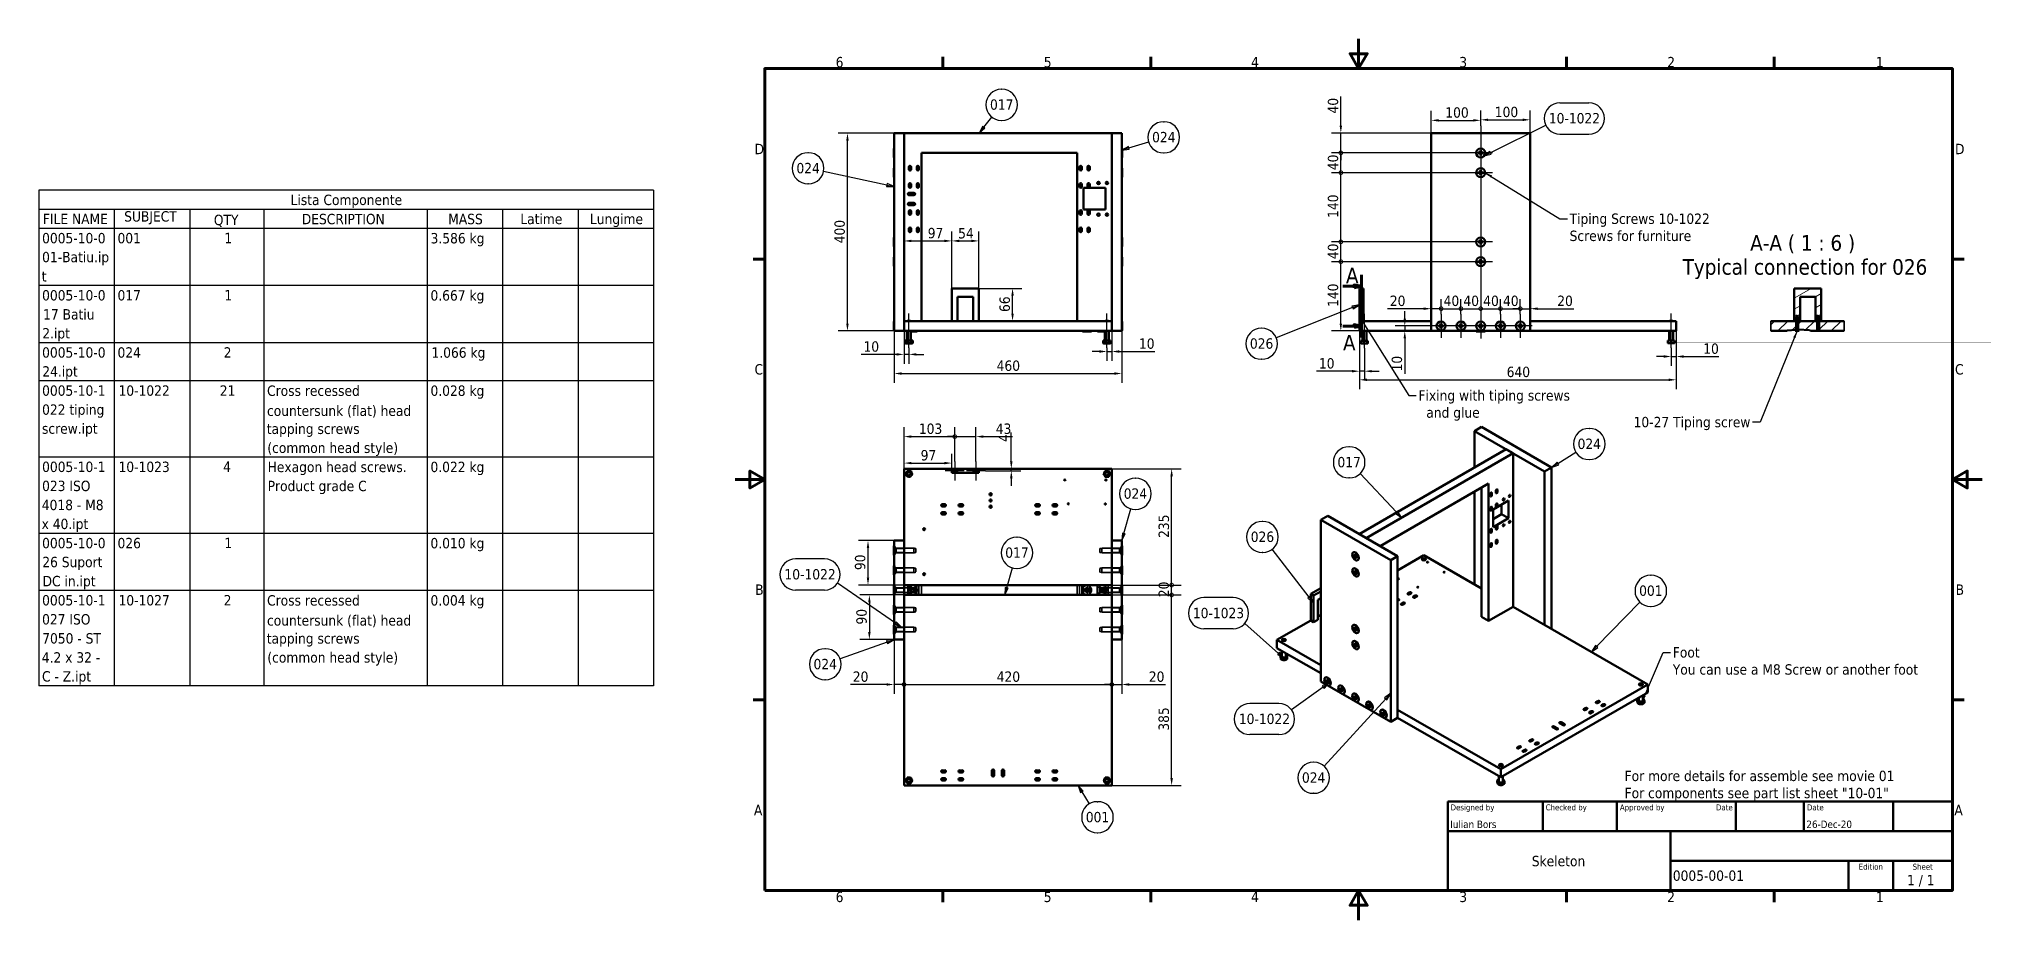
# Model space of a CAD drawing. Header units: millimetres. Extents: x -1407 to 2520, y 0 to 1782.
import ezdxf
from ezdxf.enums import TextEntityAlignment as Align

# ---------------------------------------------------------------- set-up
doc = ezdxf.new("R2010")
doc.units = ezdxf.units.MM
doc.header["$LTSCALE"] = 6
doc.linetypes.add('CHAIN', pattern=[0.3543, 0.2362, -0.0295, 0.0591, -0.0295])
doc.linetypes.add('DASHED', pattern=[0.2068, 0.1655, -0.0413])
for name, color, linetype, lineweight in [('Border (ISO)', 7, 'Continuous', 70), ('Break Line (ISO)', 7, 'Continuous', 50), ('Center Mark (ISO)', 7, 'Continuous', 25), ('Centerline (ISO)', 7, 'Continuous', 25), ('Dimension (ISO)', 7, 'Continuous', 25), ('Hatch (ISO)', 7, 'Continuous', 18), ('Hidden (ISO)', 7, 'DASHED', 35), ('Section Line (ISO)', 7, 'CHAIN', 70), ('Symbol (ISO)', 7, 'Continuous', 25), ('Title (ISO)', 7, 'Continuous', 50), ('Visible (ISO)', 7, 'Continuous', 50), ('Visible Narrow (ISO)', 7, 'Continuous', 35)]:
    doc.layers.add(name, color=color, linetype=linetype, lineweight=lineweight)
doc.styles.add('Label Text (ISO)', font='tahoma.ttf')
doc.styles.add('Note Text (ISO)', font='tahoma.ttf')
doc.styles.add('Text Style39', font='tahoma.ttf')
doc.styles.add('Text Style41', font='tahoma.ttf')
doc.dimstyles.new('Default (ISO)', dxfattribs={"dimscale": 6, "dimtxt": 3.5, "dimasz": 2.5, "dimexe": 3.175, "dimexo": 0, "dimgap": 0.762, "dimtad": 1, "dimrnd": 1e-08, "dimzin": 0, "dimtxsty": 'Note Text (ISO)', "dimcen": 0.09, "dimdle": 10, "dimclrd": 256, "dimclre": 256, "dimclrt": 256, "dimazin": 0, "dimtfac": 1.001486, "dimtmove": 0, "dimatfit": 3, "dimfxl": 1, "dimtolj": 1, "dimtzin": 0, "dimlwd": -1, "dimlwe": -1, "dimarcsym": 0})
doc.dimstyles.new('Default - Method 1b (ISO)$7', dxfattribs={"dimscale": 6, "dimtxt": 3.5, "dimasz": 2.5, "dimexe": 3.175, "dimexo": 0, "dimgap": 0.762, "dimtad": 1, "dimtoh": 1, "dimrnd": 1e-08, "dimtxsty": 'Note Text (ISO)', "dimcen": 0.09, "dimdle": 10, "dimclrd": 256, "dimclre": 256, "dimclrt": 256, "dimazin": 2, "dimtfac": 1, "dimtmove": 0, "dimatfit": 3, "dimfxl": 1, "dimtolj": 1, "dimlwd": -1, "dimlwe": -1, "dimarcsym": 0})

msp = doc.modelspace()

# ---------------------------------------------------------------- texts
at = {"layer": 'Symbol (ISO)', "char_height": 21, "attachment_point": 1, "line_spacing_factor": 0.987884, "style": 'Note Text (ISO)'}
for s, insert, width in [('\\fTahoma|b0|i0;Tiping Screws 10-1022\\P\\fTahoma|b0|i0;Screws for furniture', (1686.4, 1428.8), 290.494), ('\\fTahoma|b0|i0;Fixing with tiping screws\\P\\fTahoma|b0|i0;  and glue', (1381, 1071.5), 312.498), ('\\fTahoma|b0|i0;Foot\\P\\fTahoma|b0|i0;You can use a M8 Screw or another foot ', (1894.9, 552), 522.583), ('\\fTahoma|b0|i0;For more details for assemble see movie 01\\P\\fTahoma|b0|i0;For components see part list sheet "10-01"', (1797.5, 302.2), 556.211)]:
    msp.add_mtext(s, dxfattribs=dict(at, insert=insert, width=width))
at = {"layer": 'Symbol (ISO)', "char_height": 31.5, "attachment_point": 7, "style": 'Label Text (ISO)'}
for s, insert in [('A-A ( 1 : 6 )', (2051.3, 1348)), ('Typical connection for 026', (1914.8, 1296.1))]:
    msp.add_mtext(s, dxfattribs=dict(at, insert=insert))
at = {"layer": 'Symbol (ISO)', "insert": (2051.7, 1017.7), "char_height": 21, "width": 242.895, "attachment_point": 3, "style": 'Note Text (ISO)'}
msp.add_mtext('\\fTahoma|b0|i0;10-27 Tiping screw', dxfattribs=at)

# ---------------------------------------------------------------- blocks, each defined once
blk = doc.blocks.new('Borders Default Border')
at = {"layer": 'Border (ISO)'}
for p, q in [((70, 287), (70, 290.9)), ((140, 287), (140, 290.9)), ((280, 287), (280, 290.9)), ((350, 287), (350, 290.9)), ((10, 222.75), (6.1, 222.75)), ((410, 222.75), (413.9, 222.75)), ((10, 74.25), (6.1, 74.25)), ((410, 74.25), (413.9, 74.25)), ((70, 10), (70, 6.1)), ((140, 10), (140, 6.1)), ((280, 10), (280, 6.1)), ((350, 10), (350, 6.1))]:
    blk.add_line(p, q, dxfattribs=at)
at = {"layer": 'Border (ISO)', "flags": 128}
for points in [[(210, 297), (210, 287), (207.11, 292), (212.89, 292), (210, 287)], [(10, 10), (10, 287), (410, 287), (410, 10), (10, 10)], [(0, 148.5), (10, 148.5), (5, 151.39), (5, 145.61), (10, 148.5)], [(420, 148.5), (410, 148.5), (415, 151.39), (415, 145.61), (410, 148.5)], [(210, 0), (210, 10), (207.11, 5), (212.89, 5), (210, 10)]]:
    blk.add_lwpolyline(points, dxfattribs=at)
at = {"layer": 'Border (ISO)', "char_height": 3.5, "attachment_point": 7, "style": 'Note Text (ISO)'}
for s, insert in [('6', (33.88, 287.33)), ('5', (103.98, 287.33)), ('4', (173.78, 287.4)), ('3', (243.91, 287.33)), ('2', (313.94, 287.4)), ('1', (384.21, 287.4)), ('D', (6.57, 258.13)), ('D', (410.87, 258.13)), ('C', (6.56, 183.81)), ('C', (410.86, 183.81)), ('B', (6.78, 109.63)), ('B', (411.08, 109.63)), ('A', (6.36, 35.38)), ('A', (410.66, 35.38)), ('6', (33.88, 6.03)), ('5', (103.98, 6.03)), ('4', (173.78, 6.1)), ('3', (243.91, 6.03)), ('2', (313.94, 6.1)), ('1', (384.21, 6.1))]:
    blk.add_mtext(s, dxfattribs=dict(at, insert=insert))
blk = doc.blocks.new('Title Blocks ISO')
at = {"layer": 'Title (ISO)'}
for p, q in [((270.07, 130), (100.07, 130)), ((100.07, 130), (100.07, 100)), ((132.07, 120), (132.07, 130)), ((157.07, 120), (157.07, 130)), ((197.07, 120), (197.07, 130)), ((220.07, 120), (220.07, 130)), ((250.07, 120), (250.07, 130)), ((270.07, 100), (270.07, 130)), ((100.07, 120), (270.07, 120)), ((175.07, 120), (175.07, 100)), ((270.07, 110), (175.07, 110)), ((235.07, 100), (235.07, 110)), ((250.07, 100), (250.07, 110)), ((100.07, 100), (270.07, 100))]:
    blk.add_line(p, q, dxfattribs=at)
at = {"layer": 'Title (ISO)', "style": 'Text Style41'}
for s, p in [('Designed by', (101.07, 129)), ('Checked by', (133.07, 129)), ('Approved by', (158.07, 129)), ('Date', (221.07, 129))]:
    blk.add_text(s, height=2, dxfattribs=at).set_placement(p, align=Align.TOP_LEFT)
blk.add_text('Date', height=2, dxfattribs=at).set_placement((196.07, 129), align=Align.TOP_RIGHT)
for s, p in [('Edition', (242.57, 109)), ('Sheet', (260.07, 109))]:
    blk.add_text(s, height=2, dxfattribs=at).set_placement(p, align=Align.TOP_CENTER)
at = {"layer": 'Title (ISO)', "style": 'Note Text (ISO)'}
blk.add_text('1 / 1 ', height=3.5, dxfattribs=at).set_placement((260.07, 103.5), align=Align.MIDDLE_CENTER)
at = {"layer": 'Title (ISO)'}
for tag, p, height, style in [('AUTHOR_001', (100.92, 121.05), 2.5, 'Text Style39'), ('CREATION_DATE_001', (220.89, 121.05), 2.5, 'Text Style39'), ('COMPANY_001', (128.4, 108.17), 3.5, 'Note Text (ISO)'), ('PART_NUMBER_001', (175.88, 103.25), 3.5, 'Note Text (ISO)')]:
    blk.add_attdef(tag, p, '', height=height, dxfattribs=dict(at, style=style))
at = {"layer": 'Title (ISO)', "style": 'Text Style39'}
for tag, p in [('CHECKED_BY', (133.07, 121)), ('ENG_APPROVED_BY', (158.07, 121))]:
    blk.add_attdef(tag, text='', height=2.5, dxfattribs=at).set_placement(p, align=Align.BOTTOM_LEFT)
blk.add_attdef('ENG_APPROVAL_DATE', text='', height=2.5, dxfattribs=at).set_placement((196.07, 121), align=Align.BOTTOM_RIGHT)
at = {"layer": 'Title (ISO)', "style": 'Note Text (ISO)'}
for tag, p in [('TITLE', (222.57, 115)), ('REVISION_NUMBER', (242.57, 103.5))]:
    blk.add_attdef(tag, text='', height=3.5, dxfattribs=at).set_placement(p, align=Align.MIDDLE_CENTER)
blk = doc.blocks.new('*D6')
at = {"layer": 'Defpoints', "color": 0, "transparency": 16777216}
for p in [(321.4, 1191.4), (781.4, 1191.4), (781.4, 1105.3)]:
    blk.add_point(p, dxfattribs=at)
at = {"layer": 'Dimension (ISO)', "transparency": 16777216}
for p, q in [((321.4, 1191.4), (321.4, 1086.2)), ((781.4, 1191.4), (781.4, 1086.2)), ((336.4, 1105.3), (766.4, 1105.3))]:
    blk.add_line(p, q, dxfattribs=at)
for points in [[(336.4, 1107.8), (336.4, 1102.8), (321.4, 1105.3)], [(766.4, 1107.8), (766.4, 1102.8), (781.4, 1105.3)]]:
    blk.add_solid(points, dxfattribs=at)
at = {"layer": 'Dimension (ISO)', "transparency": 16777216, "insert": (528.6, 1131.7), "char_height": 21, "attachment_point": 1, "style": 'Note Text (ISO)'}
blk.add_mtext('\\A1;460', dxfattribs=at)
blk = doc.blocks.new('*D7')
at = {"layer": 'Defpoints', "color": 0, "transparency": 16777216}
for p in [(227.1, 1591.4), (341.4, 1591.4), (341.4, 1191.4)]:
    blk.add_point(p, dxfattribs=at)
at = {"layer": 'Dimension (ISO)', "transparency": 16777216}
for p, q in [((341.4, 1591.4), (208.1, 1591.4)), ((227.1, 1206.4), (227.1, 1576.4)), ((341.4, 1191.4), (208.1, 1191.4))]:
    blk.add_line(p, q, dxfattribs=at)
for points in [[(224.6, 1576.4), (229.6, 1576.4), (227.1, 1591.4)], [(224.6, 1206.4), (229.6, 1206.4), (227.1, 1191.4)]]:
    blk.add_solid(points, dxfattribs=at)
at = {"layer": 'Dimension (ISO)', "transparency": 16777216, "insert": (200.7, 1368.6), "char_height": 21, "attachment_point": 1, "rotation": 90, "style": 'Note Text (ISO)'}
blk.add_mtext('\\A1;400', dxfattribs=at)
blk = doc.blocks.new('Lista Componente')
at = {"layer": 'Symbol (ISO)'}
for p, q in [((-27.48, 245.95), (-234.48, 245.95)), ((-234.48, 245.95), (-234.48, 239.53)), ((-27.48, 245.95), (-27.48, 239.53)), ((-27.48, 239.53), (-234.48, 239.53)), ((-234.48, 239.53), (-234.48, 233.11)), ((-209.08, 239.53), (-209.08, 233.11)), ((-183.68, 239.53), (-183.68, 233.11)), ((-158.68, 239.53), (-158.68, 233.11)), ((-103.68, 239.53), (-103.68, 233.11)), ((-78.28, 239.53), (-78.28, 233.11)), ((-52.88, 239.53), (-52.88, 233.11)), ((-27.48, 239.53), (-27.48, 233.11)), ((-27.48, 233.11), (-234.48, 233.11)), ((-234.48, 233.11), (-234.48, 78.95)), ((-209.08, 233.11), (-209.08, 78.95)), ((-183.68, 233.11), (-183.68, 78.95)), ((-158.68, 233.11), (-158.68, 78.95)), ((-103.68, 233.11), (-103.68, 78.95)), ((-78.28, 233.11), (-78.28, 78.95)), ((-52.88, 233.11), (-52.88, 78.95)), ((-27.48, 233.11), (-27.48, 78.95)), ((-27.48, 213.84), (-234.48, 213.84)), ((-27.48, 194.57), (-234.48, 194.57)), ((-27.48, 181.72), (-234.48, 181.72)), ((-27.48, 156.03), (-234.48, 156.03)), ((-27.48, 130.33), (-234.48, 130.33)), ((-27.48, 111.06), (-234.48, 111.06)), ((-27.48, 78.95), (-234.48, 78.95))]:
    blk.add_line(p, q, dxfattribs=at)
at = {"layer": 'Symbol (ISO)', "char_height": 3.5, "attachment_point": 7, "style": 'Note Text (ISO)'}
for s, insert in [('Lista Componente', (-149.7, 239.99)), ('FILE NAME', (-233.14, 234.57)), ('SUBJECT', (-205.74, 234.46)), ('QTY', (-175.55, 233.61)), ('DESCRIPTION', (-145.93, 234.46)), ('MASS', (-96.61, 234.47)), ('Latime', (-72.33, 234.48)), ('Lungime', (-48.88, 233.56)), ('0005-10-0', (-233.39, 228.03)), ('001', (-207.99, 228.03)), ('1', (-171.97, 228.14)), ('3.586 kg', (-102.55, 227.07)), ('01-Batiu.ip', (-233.39, 220.72)), ('t', (-233.53, 215.21)), ('0005-10-0', (-233.39, 208.76)), ('017', (-207.99, 208.76)), ('1', (-171.97, 208.87)), ('0.667 kg', (-102.59, 207.8)), ('17 Batiu ', (-233.05, 202.34)), ('2.ipt', (-233.33, 195.03)), ('0005-10-0', (-233.39, 189.5)), ('024', (-207.99, 189.49)), ('2', (-172.24, 189.57)), ('1.066 kg', (-102.25, 188.53)), ('24.ipt', (-233.33, 182.18)), ('0005-10-1', (-233.39, 176.65)), ('10-1022', (-207.65, 176.65)), ('21', (-173.55, 176.72)), ('Cross recessed ', (-157.62, 176.61)), ('0.028 kg', (-102.59, 175.69)), ('022 tiping ', (-233.39, 169.31)), ('countersunk (flat) head ', (-157.64, 169.29)), ('screw.ipt', (-233.42, 162.91)), ('tapping screws ', (-157.73, 162.84)), ('(common head style)', (-157.53, 156.44)), ('0005-10-1', (-233.39, 150.96)), ('10-1023', (-207.65, 150.95)), ('4', (-172.4, 151.07)), ('Hexagon head screws. ', (-157.43, 149.99)), ('0.022 kg', (-102.59, 149.99)), ('023 ISO ', (-233.39, 144.53)), ('Product grade C', (-157.43, 143.57)), ('4018 - M8 ', (-233.49, 138.1)), ('x 40.ipt', (-233.56, 130.79)), ('0005-10-0', (-233.39, 125.26)), ('026', (-207.99, 125.26)), ('1', (-171.97, 125.37)), ('0.010 kg', (-102.59, 124.3)), ('26 Suport ', (-233.33, 117.95)), ('DC in.ipt', (-233.23, 111.52)), ('0005-10-1', (-233.39, 105.99)), ('10-1027', (-207.65, 105.99)), ('2', (-172.24, 106.07)), ('Cross recessed ', (-157.62, 105.95)), ('0.004 kg', (-102.59, 105.03)), ('027 ISO ', (-233.39, 99.57)), ('countersunk (flat) head ', (-157.64, 98.63)), ('7050 - ST ', (-233.35, 93.15)), ('tapping screws ', (-157.73, 92.19)), ('4.2 x 32 - ', (-233.49, 86.72)), ('(common head style)', (-157.53, 85.79)), ('C - Z.ipt', (-233.42, 79.41))]:
    blk.add_mtext(s, dxfattribs=dict(at, insert=insert))
blk = doc.blocks.new('Balloon1')
at = {"layer": 'Symbol (ISO)'}
for p, q in [((308.34, 116.22), (308.5, 116.22)), ((290.16, 92.21), (304.7, 107.21)), ((308.34, 105.72), (308.5, 105.72)), ((289.8, 92.55), (288.42, 90.41)), ((290.16, 92.21), (288.42, 90.41)), ((288.42, 90.41), (290.52, 91.86)), ((290.52, 91.86), (289.8, 92.55))]:
    blk.add_line(p, q, dxfattribs=at)
at = {"layer": 'Symbol (ISO)', "flags": 128}
blk.add_lwpolyline([(289.8, 92.55), (288.42, 90.41), (290.52, 91.86), (289.8, 92.55)], dxfattribs=at)
at = {"layer": 'Symbol (ISO)'}
for centre, start, end in [((308.34, 110.97), 90, 270), ((308.5, 110.97), 270, 90)]:
    blk.add_arc(centre, 5.25, start, end, dxfattribs=at)
blk.add_solid([(289.8, 92.55), (288.42, 90.41), (290.52, 91.86), (289.8, 92.55)], dxfattribs=at)
at = {"layer": 'Symbol (ISO)', "insert": (308.42, 111.01), "char_height": 3.5, "attachment_point": 5, "style": 'Note Text (ISO)'}
blk.add_mtext('001', dxfattribs=at)
blk = doc.blocks.new('Balloon2')
at = {"layer": 'Symbol (ISO)'}
for p, q in [((206.9, 159.53), (206.74, 159.53)), ((206.9, 149.03), (206.74, 149.03)), ((222.73, 137.46), (210.48, 150.47)), ((223.09, 137.8), (222.36, 137.11)), ((222.73, 137.46), (224.44, 135.64)), ((224.44, 135.64), (223.09, 137.8)), ((222.36, 137.11), (224.44, 135.64))]:
    blk.add_line(p, q, dxfattribs=at)
at = {"layer": 'Symbol (ISO)', "flags": 128}
blk.add_lwpolyline([(222.36, 137.11), (224.44, 135.64), (223.09, 137.8), (222.36, 137.11)], dxfattribs=at)
at = {"layer": 'Symbol (ISO)'}
for centre, start, end in [((206.74, 154.28), 90, 270), ((206.9, 154.28), 270, 90)]:
    blk.add_arc(centre, 5.25, start, end, dxfattribs=at)
blk.add_solid([(222.36, 137.11), (224.44, 135.64), (223.09, 137.8), (222.36, 137.11)], dxfattribs=at)
at = {"layer": 'Symbol (ISO)', "insert": (206.82, 154.32), "char_height": 3.5, "attachment_point": 5, "style": 'Note Text (ISO)'}
blk.add_mtext('017', dxfattribs=at)
blk = doc.blocks.new('Balloon3')
at = {"layer": 'Symbol (ISO)'}
for p, q in [((287.61, 165.71), (287.77, 165.71)), ((277.13, 153.91), (283.17, 157.68)), ((276.86, 154.33), (275.01, 152.59)), ((277.13, 153.91), (275.01, 152.59)), ((275.01, 152.59), (277.39, 153.49)), ((277.39, 153.49), (276.86, 154.33)), ((287.61, 155.21), (287.77, 155.21))]:
    blk.add_line(p, q, dxfattribs=at)
at = {"layer": 'Symbol (ISO)', "flags": 128}
blk.add_lwpolyline([(276.86, 154.33), (275.01, 152.59), (277.39, 153.49), (276.86, 154.33)], dxfattribs=at)
at = {"layer": 'Symbol (ISO)'}
for centre, start, end in [((287.61, 160.46), 90, 270), ((287.77, 160.46), 270, 90)]:
    blk.add_arc(centre, 5.25, start, end, dxfattribs=at)
blk.add_solid([(276.86, 154.33), (275.01, 152.59), (277.39, 153.49), (276.86, 154.33)], dxfattribs=at)
at = {"layer": 'Symbol (ISO)', "insert": (287.69, 160.49), "char_height": 3.5, "attachment_point": 5, "style": 'Note Text (ISO)'}
blk.add_mtext('024', dxfattribs=at)
blk = doc.blocks.new('Balloon4')
at = {"layer": 'Symbol (ISO)'}
for p, q in [((219.12, 74.64), (198.45, 51.87)), ((220.8, 76.49), (218.75, 74.97)), ((218.75, 74.97), (219.49, 74.3)), ((219.12, 74.64), (220.8, 76.49)), ((219.49, 74.3), (220.8, 76.49)), ((194.93, 53.24), (194.77, 53.24)), ((194.93, 42.74), (194.77, 42.74))]:
    blk.add_line(p, q, dxfattribs=at)
at = {"layer": 'Symbol (ISO)', "flags": 128}
blk.add_lwpolyline([(219.49, 74.3), (220.8, 76.49), (218.75, 74.97), (219.49, 74.3)], dxfattribs=at)
at = {"layer": 'Symbol (ISO)'}
for centre, start, end in [((194.77, 47.99), 90, 270), ((194.93, 47.99), 270, 90)]:
    blk.add_arc(centre, 5.25, start, end, dxfattribs=at)
blk.add_solid([(219.49, 74.3), (220.8, 76.49), (218.75, 74.97), (219.49, 74.3)], dxfattribs=at)
at = {"layer": 'Symbol (ISO)', "insert": (194.85, 48.03), "char_height": 3.5, "attachment_point": 5, "style": 'Note Text (ISO)'}
blk.add_mtext('024', dxfattribs=at)
blk = doc.blocks.new('Balloon5')
at = {"layer": 'Symbol (ISO)'}
for p, q in [((200.09, 79.98), (197.77, 78.92)), ((197.77, 78.92), (198.35, 78.11)), ((198.06, 78.51), (200.09, 79.98)), ((198.35, 78.11), (200.09, 79.98)), ((183.18, 73.03), (173.39, 73.03)), ((198.06, 78.51), (187.42, 70.84)), ((183.18, 62.53), (173.39, 62.53))]:
    blk.add_line(p, q, dxfattribs=at)
at = {"layer": 'Symbol (ISO)', "flags": 128}
blk.add_lwpolyline([(198.35, 78.11), (200.09, 79.98), (197.77, 78.92), (198.35, 78.11)], dxfattribs=at)
at = {"layer": 'Symbol (ISO)'}
for centre, start, end in [((173.39, 67.78), 90, 270), ((183.18, 67.78), 270, 90)]:
    blk.add_arc(centre, 5.25, start, end, dxfattribs=at)
blk.add_solid([(198.35, 78.11), (200.09, 79.98), (197.77, 78.92), (198.35, 78.11)], dxfattribs=at)
at = {"layer": 'Symbol (ISO)', "insert": (178.29, 67.81), "char_height": 3.5, "attachment_point": 5, "style": 'Note Text (ISO)'}
blk.add_mtext('10-1022', dxfattribs=at)
blk = doc.blocks.new('Balloon6')
at = {"layer": 'Symbol (ISO)'}
for p, q in [((167.7, 108.69), (157.92, 108.69)), ((167.7, 98.19), (157.92, 98.19)), ((183.07, 89.9), (171.64, 99.98)), ((183.4, 90.27), (182.74, 89.52)), ((182.74, 89.52), (184.95, 88.25)), ((183.07, 89.9), (184.95, 88.25)), ((184.95, 88.25), (183.4, 90.27))]:
    blk.add_line(p, q, dxfattribs=at)
at = {"layer": 'Symbol (ISO)', "flags": 128}
blk.add_lwpolyline([(182.74, 89.52), (184.95, 88.25), (183.4, 90.27), (182.74, 89.52)], dxfattribs=at)
at = {"layer": 'Symbol (ISO)'}
for centre, start, end in [((157.92, 103.44), 90, 270), ((167.7, 103.44), 270, 90)]:
    blk.add_arc(centre, 5.25, start, end, dxfattribs=at)
blk.add_solid([(182.74, 89.52), (184.95, 88.25), (183.4, 90.27), (182.74, 89.52)], dxfattribs=at)
at = {"layer": 'Symbol (ISO)', "insert": (162.81, 103.48), "char_height": 3.5, "attachment_point": 5, "style": 'Note Text (ISO)'}
blk.add_mtext('10-1023', dxfattribs=at)
blk = doc.blocks.new('Balloon7')
at = {"layer": 'Symbol (ISO)'}
for p, q in [((177.69, 134.38), (177.53, 134.38)), ((193.31, 108.82), (180.88, 124.98)), ((177.69, 123.88), (177.53, 123.88)), ((193.71, 109.13), (192.91, 108.52)), ((192.91, 108.52), (194.83, 106.84)), ((193.31, 108.82), (194.83, 106.84)), ((194.83, 106.84), (193.71, 109.13))]:
    blk.add_line(p, q, dxfattribs=at)
at = {"layer": 'Symbol (ISO)', "flags": 128}
blk.add_lwpolyline([(192.91, 108.52), (194.83, 106.84), (193.71, 109.13), (192.91, 108.52)], dxfattribs=at)
at = {"layer": 'Symbol (ISO)'}
for centre, start, end in [((177.53, 129.13), 90, 270), ((177.69, 129.13), 270, 90)]:
    blk.add_arc(centre, 5.25, start, end, dxfattribs=at)
blk.add_solid([(192.91, 108.52), (194.83, 106.84), (193.71, 109.13), (192.91, 108.52)], dxfattribs=at)
at = {"layer": 'Symbol (ISO)', "insert": (177.61, 129.17), "char_height": 3.5, "attachment_point": 5, "style": 'Note Text (ISO)'}
blk.add_mtext('026', dxfattribs=at)
blk = doc.blocks.new('*D16')
at = {"layer": 'Defpoints', "color": 0, "transparency": 16777216}
for p in [(1261.7, 1191.4), (1901.7, 1191.4), (1901.7, 1092.6)]:
    blk.add_point(p, dxfattribs=at)
at = {"layer": 'Dimension (ISO)', "transparency": 16777216}
for p, q in [((1261.7, 1191.4), (1261.7, 1073.6)), ((1901.7, 1191.4), (1901.7, 1073.6)), ((1276.7, 1092.6), (1886.7, 1092.6))]:
    blk.add_line(p, q, dxfattribs=at)
for points in [[(1276.7, 1095.1), (1276.7, 1090.1), (1261.7, 1092.6)], [(1886.7, 1095.1), (1886.7, 1090.1), (1901.7, 1092.6)]]:
    blk.add_solid(points, dxfattribs=at)
at = {"layer": 'Dimension (ISO)', "transparency": 16777216, "insert": (1559.2, 1119.1), "char_height": 21, "attachment_point": 1, "style": 'Note Text (ISO)'}
blk.add_mtext('\\A1;640', dxfattribs=at)
blk = doc.blocks.new('*D17')
at = {"layer": 'Defpoints', "color": 0, "transparency": 16777216}
for p in [(438.1, 1373.4), (438.1, 1277.4), (341.4, 1211.4)]:
    blk.add_point(p, dxfattribs=at)
at = {"layer": 'Dimension (ISO)', "transparency": 16777216}
for p, q in [((341.4, 1211.4), (341.4, 1392.4)), ((438.1, 1277.4), (438.1, 1392.4)), ((356.4, 1373.4), (423.1, 1373.4))]:
    blk.add_line(p, q, dxfattribs=at)
for points in [[(356.4, 1375.9), (356.4, 1370.9), (341.4, 1373.4)], [(423.1, 1375.9), (423.1, 1370.9), (438.1, 1373.4)]]:
    blk.add_solid(points, dxfattribs=at)
at = {"layer": 'Dimension (ISO)', "transparency": 16777216, "insert": (389.3, 1399.8), "char_height": 21, "attachment_point": 1, "style": 'Note Text (ISO)'}
blk.add_mtext('\\A1;97', dxfattribs=at)
blk = doc.blocks.new('*D18')
at = {"layer": 'Defpoints', "color": 0, "transparency": 16777216}
for p in [(438.1, 1277.4), (560.7, 1277.4), (438.1, 1211.4)]:
    blk.add_point(p, dxfattribs=at)
at = {"layer": 'Dimension (ISO)', "transparency": 16777216}
for p, q in [((438.1, 1277.4), (579.8, 1277.4)), ((560.7, 1226.4), (560.7, 1262.4)), ((438.1, 1211.4), (579.8, 1211.4))]:
    blk.add_line(p, q, dxfattribs=at)
for points in [[(558.2, 1262.4), (563.2, 1262.4), (560.7, 1277.4)], [(558.2, 1226.4), (563.2, 1226.4), (560.7, 1211.4)]]:
    blk.add_solid(points, dxfattribs=at)
at = {"layer": 'Dimension (ISO)', "transparency": 16777216, "insert": (534.3, 1229.7), "char_height": 21, "attachment_point": 1, "rotation": 90, "style": 'Note Text (ISO)'}
blk.add_mtext('\\A1;66', dxfattribs=at)
blk = doc.blocks.new('*D19')
at = {"layer": 'Defpoints', "color": 0, "transparency": 16777216}
for p in [(492.6, 1373.4), (438.1, 1277.4), (492.6, 1277.4)]:
    blk.add_point(p, dxfattribs=at)
at = {"layer": 'Dimension (ISO)', "transparency": 16777216}
for p, q in [((438.1, 1277.4), (438.1, 1392.4)), ((492.6, 1277.4), (492.6, 1392.4)), ((453.1, 1373.4), (477.6, 1373.4))]:
    blk.add_line(p, q, dxfattribs=at)
for points in [[(453.1, 1375.9), (453.1, 1370.9), (438.1, 1373.4)], [(477.6, 1375.9), (477.6, 1370.9), (492.6, 1373.4)]]:
    blk.add_solid(points, dxfattribs=at)
at = {"layer": 'Dimension (ISO)', "transparency": 16777216, "insert": (450.8, 1399.4), "char_height": 21, "attachment_point": 1, "style": 'Note Text (ISO)'}
blk.add_mtext('\\A1;54', dxfattribs=at)
blk = doc.blocks.new('*D20')
at = {"layer": 'Defpoints', "color": 0, "transparency": 16777216}
for p in [(1506.7, 1617.2), (1406.7, 1591.4), (1506.7, 1606.4)]:
    blk.add_point(p, dxfattribs=at)
at = {"layer": 'Dimension (ISO)', "transparency": 16777216}
for p, q in [((1406.7, 1591.4), (1406.7, 1636.2)), ((1421.7, 1617.2), (1491.7, 1617.2)), ((1506.7, 1606.4), (1506.7, 1636.2))]:
    blk.add_line(p, q, dxfattribs=at)
for points in [[(1421.7, 1619.7), (1421.7, 1614.7), (1406.7, 1617.2)], [(1491.7, 1619.7), (1491.7, 1614.7), (1506.7, 1617.2)]]:
    blk.add_solid(points, dxfattribs=at)
at = {"layer": 'Dimension (ISO)', "transparency": 16777216, "insert": (1435.2, 1643.6), "char_height": 21, "attachment_point": 1, "style": 'Note Text (ISO)'}
blk.add_mtext('\\A1;100', dxfattribs=at)
blk = doc.blocks.new('*D21')
at = {"layer": 'Defpoints', "color": 0, "transparency": 16777216}
for p in [(1606.7, 1618.3), (1506.7, 1606.4), (1606.7, 1591.4)]:
    blk.add_point(p, dxfattribs=at)
at = {"layer": 'Dimension (ISO)', "transparency": 16777216}
for p, q in [((1506.7, 1606.4), (1506.7, 1637.3)), ((1521.7, 1618.3), (1591.7, 1618.3)), ((1606.7, 1591.4), (1606.7, 1637.3))]:
    blk.add_line(p, q, dxfattribs=at)
for points in [[(1521.7, 1620.8), (1521.7, 1615.8), (1506.7, 1618.3)], [(1591.7, 1620.8), (1591.7, 1615.8), (1606.7, 1618.3)]]:
    blk.add_solid(points, dxfattribs=at)
at = {"layer": 'Dimension (ISO)', "transparency": 16777216, "insert": (1535.2, 1644.7), "char_height": 21, "attachment_point": 1, "style": 'Note Text (ISO)'}
blk.add_mtext('\\A1;100', dxfattribs=at)
blk = doc.blocks.new('_DotSmall')
at = {"color": 0, "linetype": 'ByBlock', "const_width": 0.5}
blk.add_lwpolyline([(-0.0625, 0, 1), (0.0625, 0, 1)], format="xyb", close=True, dxfattribs=at)
blk = doc.blocks.new('*D22')
at = {"layer": 'Defpoints', "color": 0, "transparency": 16777216}
for p in [(1426.7, 1236.4), (1426.7, 1225.5), (1406.7, 1191.4)]:
    blk.add_point(p, dxfattribs=at)
at = {"layer": 'Dimension (ISO)', "transparency": 16777216}
for p, q in [((1391.7, 1236.4), (1318.6, 1236.4)), ((1426.7, 1236.4), (1406.7, 1236.4)), ((1426.7, 1225.5), (1426.7, 1255.4)), ((1426.7, 1236.4), (1456.7, 1236.4))]:
    blk.add_line(p, q, dxfattribs=at)
blk.add_solid([(1391.7, 1238.9), (1391.7, 1233.9), (1406.7, 1236.4)], dxfattribs=at)
at = {"layer": 'Dimension (ISO)', "transparency": 16777216, "xscale": 15, "yscale": 15, "zscale": 15, "rotation": 180}
blk.add_blockref('_DotSmall', (1426.7, 1236.4), dxfattribs=at)
at = {"layer": 'Dimension (ISO)', "transparency": 16777216, "insert": (1323.1, 1262.8), "char_height": 21, "attachment_point": 1, "style": 'Note Text (ISO)'}
blk.add_mtext('\\A1;20', dxfattribs=at)
blk = doc.blocks.new('*D24')
at = {"layer": 'Defpoints', "color": 0, "transparency": 16777216}
for p in [(1426.7, 1225.5), (1466.7, 1236.4), (1466.7, 1225.5)]:
    blk.add_point(p, dxfattribs=at)
at = {"layer": 'Dimension (ISO)', "transparency": 16777216}
for p, q in [((1426.7, 1225.5), (1426.7, 1255.4)), ((1426.7, 1236.4), (1466.7, 1236.4)), ((1466.7, 1225.5), (1466.7, 1255.4))]:
    blk.add_line(p, q, dxfattribs=at)
at = {"layer": 'Dimension (ISO)', "transparency": 16777216, "xscale": 15, "yscale": 15, "zscale": 15}
blk.add_blockref('_DotSmall', (1426.7, 1236.4), dxfattribs=at)
at = {"layer": 'Dimension (ISO)', "transparency": 16777216, "xscale": 15, "yscale": 15, "zscale": 15, "rotation": 180}
blk.add_blockref('_DotSmall', (1466.7, 1236.4), dxfattribs=at)
at = {"layer": 'Dimension (ISO)', "transparency": 16777216, "insert": (1431.8, 1262.8), "char_height": 21, "attachment_point": 1, "style": 'Note Text (ISO)'}
blk.add_mtext('\\A1;40', dxfattribs=at)
blk = doc.blocks.new('*D25')
at = {"layer": 'Defpoints', "color": 0, "transparency": 16777216}
for p in [(1466.7, 1225.5), (1506.7, 1236.4), (1506.7, 1176.4)]:
    blk.add_point(p, dxfattribs=at)
at = {"layer": 'Dimension (ISO)', "transparency": 16777216}
for p, q in [((1466.7, 1225.5), (1466.7, 1255.4)), ((1466.7, 1236.4), (1506.7, 1236.4))]:
    blk.add_line(p, q, dxfattribs=at)
at = {"layer": 'Dimension (ISO)', "transparency": 16777216, "xscale": 15, "yscale": 15, "zscale": 15}
blk.add_blockref('_DotSmall', (1466.7, 1236.4), dxfattribs=at)
at = {"layer": 'Dimension (ISO)', "transparency": 16777216, "xscale": 15, "yscale": 15, "zscale": 15, "rotation": 180}
blk.add_blockref('_DotSmall', (1506.7, 1236.4), dxfattribs=at)
at = {"layer": 'Dimension (ISO)', "transparency": 16777216, "insert": (1471.8, 1262.8), "char_height": 21, "attachment_point": 1, "style": 'Note Text (ISO)'}
blk.add_mtext('\\A1;40', dxfattribs=at)
blk = doc.blocks.new('*D26')
at = {"layer": 'Defpoints', "color": 0, "transparency": 16777216}
for p in [(1546.7, 1236.4), (1546.7, 1225.5), (1506.7, 1176.4)]:
    blk.add_point(p, dxfattribs=at)
at = {"layer": 'Dimension (ISO)', "transparency": 16777216}
for p, q in [((1506.7, 1236.4), (1546.7, 1236.4)), ((1546.7, 1225.5), (1546.7, 1255.4))]:
    blk.add_line(p, q, dxfattribs=at)
at = {"layer": 'Dimension (ISO)', "transparency": 16777216, "xscale": 15, "yscale": 15, "zscale": 15}
blk.add_blockref('_DotSmall', (1506.7, 1236.4), dxfattribs=at)
at = {"layer": 'Dimension (ISO)', "transparency": 16777216, "xscale": 15, "yscale": 15, "zscale": 15, "rotation": 180}
blk.add_blockref('_DotSmall', (1546.7, 1236.4), dxfattribs=at)
at = {"layer": 'Dimension (ISO)', "transparency": 16777216, "insert": (1511.8, 1262.8), "char_height": 21, "attachment_point": 1, "style": 'Note Text (ISO)'}
blk.add_mtext('\\A1;40', dxfattribs=at)
blk = doc.blocks.new('*D27')
at = {"layer": 'Defpoints', "color": 0, "transparency": 16777216}
for p in [(1546.7, 1225.5), (1586.7, 1236.4), (1586.7, 1225.5)]:
    blk.add_point(p, dxfattribs=at)
at = {"layer": 'Dimension (ISO)', "transparency": 16777216}
for p, q in [((1546.7, 1225.5), (1546.7, 1255.4)), ((1546.7, 1236.4), (1586.7, 1236.4)), ((1586.7, 1225.5), (1586.7, 1255.4))]:
    blk.add_line(p, q, dxfattribs=at)
at = {"layer": 'Dimension (ISO)', "transparency": 16777216, "xscale": 15, "yscale": 15, "zscale": 15}
blk.add_blockref('_DotSmall', (1546.7, 1236.4), dxfattribs=at)
at = {"layer": 'Dimension (ISO)', "transparency": 16777216, "xscale": 15, "yscale": 15, "zscale": 15, "rotation": 180}
blk.add_blockref('_DotSmall', (1586.7, 1236.4), dxfattribs=at)
at = {"layer": 'Dimension (ISO)', "transparency": 16777216, "insert": (1551.8, 1262.8), "char_height": 21, "attachment_point": 1, "style": 'Note Text (ISO)'}
blk.add_mtext('\\A1;40', dxfattribs=at)
blk = doc.blocks.new('*D28')
at = {"layer": 'Defpoints', "color": 0, "transparency": 16777216}
for p in [(1586.7, 1225.5), (1606.7, 1236.4), (1606.7, 1191.4)]:
    blk.add_point(p, dxfattribs=at)
at = {"layer": 'Dimension (ISO)', "transparency": 16777216}
for p, q in [((1586.7, 1236.4), (1571.7, 1236.4)), ((1586.7, 1225.5), (1586.7, 1255.4)), ((1586.7, 1236.4), (1606.7, 1236.4)), ((1621.7, 1236.4), (1694.8, 1236.4))]:
    blk.add_line(p, q, dxfattribs=at)
blk.add_solid([(1621.7, 1238.9), (1621.7, 1233.9), (1606.7, 1236.4)], dxfattribs=at)
at = {"layer": 'Dimension (ISO)', "transparency": 16777216, "xscale": 15, "yscale": 15, "zscale": 15}
blk.add_blockref('_DotSmall', (1586.7, 1236.4), dxfattribs=at)
at = {"layer": 'Dimension (ISO)', "transparency": 16777216, "insert": (1661.4, 1262.8), "char_height": 21, "attachment_point": 1, "style": 'Note Text (ISO)'}
blk.add_mtext('\\A1;20', dxfattribs=at)
blk = doc.blocks.new('*D29')
at = {"layer": 'Defpoints', "color": 0, "transparency": 16777216}
for p in [(1353.3, 1201.4), (1353.3, 1191.4), (1402.5, 1201.4)]:
    blk.add_point(p, dxfattribs=at)
at = {"layer": 'Dimension (ISO)', "transparency": 16777216}
for p, q in [((1353.3, 1216.4), (1353.3, 1231.4)), ((1402.5, 1201.4), (1334.2, 1201.4)), ((1353.3, 1201.4), (1353.3, 1191.4)), ((1353.3, 1176.4), (1353.3, 1104.9))]:
    blk.add_line(p, q, dxfattribs=at)
for points in [[(1350.8, 1216.4), (1355.8, 1216.4), (1353.3, 1201.4)], [(1350.8, 1176.4), (1355.8, 1176.4), (1353.3, 1191.4)]]:
    blk.add_solid(points, dxfattribs=at)
at = {"layer": 'Dimension (ISO)', "transparency": 16777216, "insert": (1326.8, 1109.5), "char_height": 21, "attachment_point": 1, "rotation": 90, "style": 'Note Text (ISO)'}
blk.add_mtext('\\A1;10', dxfattribs=at)
blk = doc.blocks.new('Balloon8')
at = {"layer": 'Symbol (ISO)'}
for p, q in [((277.79, 275.43), (287.58, 275.43)), ((254.54, 258.67), (273.11, 267.86)), ((277.79, 264.93), (287.58, 264.93)), ((254.13, 258.47), (252.22, 257.52)), ((253.45, 258.47), (252.22, 257.52)), ((252.22, 257.52), (254.68, 258.18)), ((254.24, 259.08), (253.71, 258.67)), ((254.44, 258.67), (254.24, 259.08)), ((254.68, 258.18), (254.54, 258.47))]:
    blk.add_line(p, q, dxfattribs=at)
at = {"layer": 'Symbol (ISO)', "flags": 128}
blk.add_lwpolyline([(254.24, 259.08), (252.22, 257.52), (254.68, 258.18), (254.24, 259.08)], dxfattribs=at)
at = {"layer": 'Symbol (ISO)'}
for centre, start, end in [((277.79, 270.18), 90, 270), ((287.58, 270.18), 270, 90)]:
    blk.add_arc(centre, 5.25, start, end, dxfattribs=at)
blk.add_solid([(254.24, 259.08), (252.22, 257.52), (254.68, 258.18), (254.24, 259.08)], dxfattribs=at)
at = {"layer": 'Symbol (ISO)', "insert": (282.69, 270.22), "char_height": 3.5, "attachment_point": 5, "style": 'Note Text (ISO)'}
blk.add_mtext('10-1022', dxfattribs=at)
blk = doc.blocks.new('*D31')
at = {"layer": 'Defpoints', "color": 0, "transparency": 16777216}
for p in [(1224.1, 1331.4), (1482.5, 1331.4), (1406.7, 1191.4)]:
    blk.add_point(p, dxfattribs=at)
at = {"layer": 'Dimension (ISO)', "transparency": 16777216}
for p, q in [((1482.5, 1331.4), (1205.1, 1331.4)), ((1224.1, 1206.4), (1224.1, 1331.4)), ((1406.7, 1191.4), (1205.1, 1191.4))]:
    blk.add_line(p, q, dxfattribs=at)
blk.add_solid([(1221.6, 1206.4), (1226.6, 1206.4), (1224.1, 1191.4)], dxfattribs=at)
at = {"layer": 'Dimension (ISO)', "transparency": 16777216, "xscale": 15, "yscale": 15, "zscale": 15, "rotation": 90}
blk.add_blockref('_DotSmall', (1224.1, 1331.4), dxfattribs=at)
at = {"layer": 'Dimension (ISO)', "transparency": 16777216, "insert": (1197.7, 1239.9), "char_height": 21, "attachment_point": 1, "rotation": 90, "style": 'Note Text (ISO)'}
blk.add_mtext('\\A1;140', dxfattribs=at)
blk = doc.blocks.new('*D32')
at = {"layer": 'Defpoints', "color": 0, "transparency": 16777216}
for p in [(1224.1, 1371.4), (1482.5, 1371.4), (1482.5, 1331.4)]:
    blk.add_point(p, dxfattribs=at)
at = {"layer": 'Dimension (ISO)', "transparency": 16777216}
for p, q in [((1482.5, 1371.4), (1205.1, 1371.4)), ((1224.1, 1331.4), (1224.1, 1371.4)), ((1482.5, 1331.4), (1205.1, 1331.4))]:
    blk.add_line(p, q, dxfattribs=at)
at = {"layer": 'Dimension (ISO)', "transparency": 16777216, "xscale": 15, "yscale": 15, "zscale": 15}
for p, rotation in [((1224.1, 1371.4), 270), ((1224.1, 1331.4), 90)]:
    blk.add_blockref('_DotSmall', p, dxfattribs=dict(at, rotation=rotation))
at = {"layer": 'Dimension (ISO)', "transparency": 16777216, "insert": (1197.7, 1336.5), "char_height": 21, "attachment_point": 1, "rotation": 90, "style": 'Note Text (ISO)'}
blk.add_mtext('\\A1;40', dxfattribs=at)
blk = doc.blocks.new('*D33')
at = {"layer": 'Defpoints', "color": 0, "transparency": 16777216}
for p in [(1224.1, 1511.4), (1482.5, 1511.4), (1482.5, 1371.4)]:
    blk.add_point(p, dxfattribs=at)
at = {"layer": 'Dimension (ISO)', "transparency": 16777216}
for p, q in [((1482.5, 1511.4), (1205.1, 1511.4)), ((1224.1, 1371.4), (1224.1, 1511.4)), ((1482.5, 1371.4), (1205.1, 1371.4))]:
    blk.add_line(p, q, dxfattribs=at)
at = {"layer": 'Dimension (ISO)', "transparency": 16777216, "xscale": 15, "yscale": 15, "zscale": 15}
for p, rotation in [((1224.1, 1511.4), 90), ((1224.1, 1371.4), 270)]:
    blk.add_blockref('_DotSmall', p, dxfattribs=dict(at, rotation=rotation))
at = {"layer": 'Dimension (ISO)', "transparency": 16777216, "insert": (1197.7, 1420), "char_height": 21, "attachment_point": 1, "rotation": 90, "style": 'Note Text (ISO)'}
blk.add_mtext('\\A1;140', dxfattribs=at)
blk = doc.blocks.new('*D34')
at = {"layer": 'Defpoints', "color": 0, "transparency": 16777216}
for p in [(1224.1, 1551.4), (1482.5, 1551.4), (1482.5, 1511.4)]:
    blk.add_point(p, dxfattribs=at)
at = {"layer": 'Dimension (ISO)', "transparency": 16777216}
for p, q in [((1482.5, 1551.4), (1205.1, 1551.4)), ((1224.1, 1511.4), (1224.1, 1551.4)), ((1482.5, 1511.4), (1205.1, 1511.4))]:
    blk.add_line(p, q, dxfattribs=at)
at = {"layer": 'Dimension (ISO)', "transparency": 16777216, "xscale": 15, "yscale": 15, "zscale": 15}
for p, rotation in [((1224.1, 1551.4), 270), ((1224.1, 1511.4), 90)]:
    blk.add_blockref('_DotSmall', p, dxfattribs=dict(at, rotation=rotation))
at = {"layer": 'Dimension (ISO)', "transparency": 16777216, "insert": (1197.7, 1516.5), "char_height": 21, "attachment_point": 1, "rotation": 90, "style": 'Note Text (ISO)'}
blk.add_mtext('\\A1;40', dxfattribs=at)
blk = doc.blocks.new('*D35')
at = {"layer": 'Defpoints', "color": 0, "transparency": 16777216}
for p in [(1224.1, 1591.4), (1406.7, 1591.4), (1482.5, 1551.4)]:
    blk.add_point(p, dxfattribs=at)
at = {"layer": 'Dimension (ISO)', "transparency": 16777216}
for p, q in [((1224.1, 1606.4), (1224.1, 1665.5)), ((1406.7, 1591.4), (1205.1, 1591.4)), ((1224.1, 1551.4), (1224.1, 1591.4)), ((1482.5, 1551.4), (1205.1, 1551.4)), ((1224.1, 1551.4), (1224.1, 1536.4))]:
    blk.add_line(p, q, dxfattribs=at)
blk.add_solid([(1221.6, 1606.4), (1226.6, 1606.4), (1224.1, 1591.4)], dxfattribs=at)
at = {"layer": 'Dimension (ISO)', "transparency": 16777216, "xscale": 15, "yscale": 15, "zscale": 15, "rotation": 90}
blk.add_blockref('_DotSmall', (1224.1, 1551.4), dxfattribs=at)
at = {"layer": 'Dimension (ISO)', "transparency": 16777216, "insert": (1197.7, 1631.1), "char_height": 21, "attachment_point": 1, "rotation": 90, "style": 'Note Text (ISO)'}
blk.add_mtext('\\A1;40', dxfattribs=at)
blk = doc.blocks.new('*D36')
at = {"layer": 'Defpoints', "color": 0, "transparency": 16777216}
for p in [(1261.7, 1191.4), (1271.7, 1156.8), (1271.7, 1110)]:
    blk.add_point(p, dxfattribs=at)
at = {"layer": 'Dimension (ISO)', "transparency": 16777216}
for p, q in [((1261.7, 1191.4), (1261.7, 1091)), ((1271.7, 1156.8), (1271.7, 1091)), ((1246.7, 1110), (1175.2, 1110)), ((1271.7, 1110), (1261.7, 1110)), ((1286.7, 1110), (1301.7, 1110))]:
    blk.add_line(p, q, dxfattribs=at)
for points in [[(1246.7, 1112.5), (1246.7, 1107.5), (1261.7, 1110)], [(1286.7, 1112.5), (1286.7, 1107.5), (1271.7, 1110)]]:
    blk.add_solid(points, dxfattribs=at)
at = {"layer": 'Dimension (ISO)', "transparency": 16777216, "insert": (1179.8, 1136.4), "char_height": 21, "attachment_point": 1, "style": 'Note Text (ISO)'}
blk.add_mtext('\\A1;10', dxfattribs=at)
blk = doc.blocks.new('*D37')
at = {"layer": 'Defpoints', "color": 0, "transparency": 16777216}
for p in [(1901.7, 1191.4), (1891.7, 1157.4), (1891.7, 1139.7)]:
    blk.add_point(p, dxfattribs=at)
at = {"layer": 'Dimension (ISO)', "transparency": 16777216}
for p, q in [((1901.7, 1191.4), (1901.7, 1120.6)), ((1876.7, 1139.7), (1861.7, 1139.7)), ((1891.7, 1157.4), (1891.7, 1120.6)), ((1891.7, 1139.7), (1901.7, 1139.7)), ((1916.7, 1139.7), (1988.1, 1139.7))]:
    blk.add_line(p, q, dxfattribs=at)
for points in [[(1876.7, 1142.2), (1876.7, 1137.2), (1891.7, 1139.7)], [(1916.7, 1142.2), (1916.7, 1137.2), (1901.7, 1139.7)]]:
    blk.add_solid(points, dxfattribs=at)
at = {"layer": 'Dimension (ISO)', "transparency": 16777216, "insert": (1956.4, 1166.1), "char_height": 21, "attachment_point": 1, "style": 'Note Text (ISO)'}
blk.add_mtext('\\A1;10', dxfattribs=at)
blk = doc.blocks.new('*D38')
at = {"layer": 'Defpoints', "color": 0, "transparency": 16777216}
for p in [(341.4, 1191.4), (351.4, 1157.4), (351.4, 1144)]:
    blk.add_point(p, dxfattribs=at)
at = {"layer": 'Dimension (ISO)', "transparency": 16777216}
for p, q in [((341.4, 1191.4), (341.4, 1125)), ((326.4, 1144), (254.9, 1144)), ((351.4, 1144), (341.4, 1144)), ((351.4, 1157.4), (351.4, 1125)), ((366.4, 1144), (381.4, 1144))]:
    blk.add_line(p, q, dxfattribs=at)
for points in [[(326.4, 1146.5), (326.4, 1141.5), (341.4, 1144)], [(366.4, 1146.5), (366.4, 1141.5), (351.4, 1144)]]:
    blk.add_solid(points, dxfattribs=at)
at = {"layer": 'Dimension (ISO)', "transparency": 16777216, "insert": (259.5, 1170.4), "char_height": 21, "attachment_point": 1, "style": 'Note Text (ISO)'}
blk.add_mtext('\\A1;10', dxfattribs=at)
blk = doc.blocks.new('*D39')
at = {"layer": 'Defpoints', "color": 0, "transparency": 16777216}
for p in [(761.4, 1191.4), (751.4, 1157.4), (751.4, 1149.8)]:
    blk.add_point(p, dxfattribs=at)
at = {"layer": 'Dimension (ISO)', "transparency": 16777216}
for p, q in [((761.4, 1191.4), (761.4, 1130.8)), ((736.4, 1149.8), (721.4, 1149.8)), ((751.4, 1157.4), (751.4, 1130.8)), ((751.4, 1149.8), (761.4, 1149.8)), ((776.4, 1149.8), (847.9, 1149.8))]:
    blk.add_line(p, q, dxfattribs=at)
for points in [[(736.4, 1152.3), (736.4, 1147.3), (751.4, 1149.8)], [(776.4, 1152.3), (776.4, 1147.3), (761.4, 1149.8)]]:
    blk.add_solid(points, dxfattribs=at)
at = {"layer": 'Dimension (ISO)', "transparency": 16777216, "insert": (816.1, 1176.3), "char_height": 21, "attachment_point": 1, "style": 'Note Text (ISO)'}
blk.add_mtext('\\A1;10', dxfattribs=at)
blk = doc.blocks.new('Balloon9')
at = {"layer": 'Symbol (ISO)'}
for p, q in [((207.96, 206.47), (182.27, 196.21)), ((210.28, 207.4), (207.77, 206.94)), ((207.77, 206.94), (208.14, 206.01)), ((207.96, 206.47), (210.28, 207.4)), ((208.14, 206.01), (210.28, 207.4)), ((177.41, 199.51), (177.25, 199.51)), ((177.41, 189.01), (177.25, 189.01))]:
    blk.add_line(p, q, dxfattribs=at)
at = {"layer": 'Symbol (ISO)', "flags": 128}
blk.add_lwpolyline([(208.14, 206.01), (210.28, 207.4), (207.77, 206.94), (208.14, 206.01)], dxfattribs=at)
at = {"layer": 'Symbol (ISO)'}
for centre, start, end in [((177.25, 194.26), 90, 270), ((177.41, 194.26), 270, 90)]:
    blk.add_arc(centre, 5.25, start, end, dxfattribs=at)
blk.add_solid([(208.14, 206.01), (210.28, 207.4), (207.77, 206.94), (208.14, 206.01)], dxfattribs=at)
at = {"layer": 'Symbol (ISO)', "insert": (177.33, 194.3), "char_height": 3.5, "attachment_point": 5, "style": 'Note Text (ISO)'}
blk.add_mtext('026', dxfattribs=at)
blk = doc.blocks.new('*D41')
at = {"layer": 'Defpoints', "color": 0, "transparency": 16777216}
for p in [(444, 977.7), (341.4, 912.5), (444, 927.7)]:
    blk.add_point(p, dxfattribs=at)
at = {"layer": 'Dimension (ISO)', "transparency": 16777216}
for p, q in [((341.4, 912.5), (341.4, 996.8)), ((444, 927.7), (444, 996.8)), ((356.4, 977.7), (444, 977.7))]:
    blk.add_line(p, q, dxfattribs=at)
blk.add_solid([(356.4, 980.2), (356.4, 975.2), (341.4, 977.7)], dxfattribs=at)
at = {"layer": 'Dimension (ISO)', "transparency": 16777216, "xscale": 15, "yscale": 15, "zscale": 15}
blk.add_blockref('_DotSmall', (444, 977.7), dxfattribs=at)
at = {"layer": 'Dimension (ISO)', "transparency": 16777216, "insert": (371.4, 1004.2), "char_height": 21, "attachment_point": 1, "style": 'Note Text (ISO)'}
blk.add_mtext('\\A1;103', dxfattribs=at)
blk = doc.blocks.new('*D42')
at = {"layer": 'Defpoints', "color": 0, "transparency": 16777216}
for p in [(486.7, 977.7), (444, 927.7), (486.7, 927.7)]:
    blk.add_point(p, dxfattribs=at)
at = {"layer": 'Dimension (ISO)', "transparency": 16777216}
for p, q in [((444, 927.7), (444, 996.8)), ((486.7, 927.7), (486.7, 996.8)), ((444, 977.7), (429, 977.7)), ((444, 977.7), (486.7, 977.7)), ((501.7, 977.7), (560.7, 977.7))]:
    blk.add_line(p, q, dxfattribs=at)
blk.add_solid([(501.7, 980.2), (501.7, 975.2), (486.7, 977.7)], dxfattribs=at)
at = {"layer": 'Dimension (ISO)', "transparency": 16777216, "xscale": 15, "yscale": 15, "zscale": 15}
blk.add_blockref('_DotSmall', (444, 977.7), dxfattribs=at)
at = {"layer": 'Dimension (ISO)', "transparency": 16777216, "insert": (526.8, 1004.2), "char_height": 21, "attachment_point": 1, "style": 'Note Text (ISO)'}
blk.add_mtext('\\A1;43', dxfattribs=at)
blk = doc.blocks.new('*D43')
at = {"layer": 'Defpoints', "color": 0, "transparency": 16777216}
for p in [(761.4, 657.5), (882.2, 657.5), (761.4, 272.5)]:
    blk.add_point(p, dxfattribs=at)
at = {"layer": 'Dimension (ISO)', "transparency": 16777216}
for p, q in [((761.4, 657.5), (901.3, 657.5)), ((882.2, 287.5), (882.2, 657.5)), ((761.4, 272.5), (901.3, 272.5))]:
    blk.add_line(p, q, dxfattribs=at)
blk.add_solid([(879.7, 287.5), (884.7, 287.5), (882.2, 272.5)], dxfattribs=at)
at = {"layer": 'Dimension (ISO)', "transparency": 16777216, "xscale": 15, "yscale": 15, "zscale": 15, "rotation": 90}
blk.add_blockref('_DotSmall', (882.2, 657.5), dxfattribs=at)
at = {"layer": 'Dimension (ISO)', "transparency": 16777216, "insert": (855.7, 383.1), "char_height": 21, "attachment_point": 1, "rotation": 90, "style": 'Note Text (ISO)'}
blk.add_mtext('\\A1;385', dxfattribs=at)
blk = doc.blocks.new('*D44')
at = {"layer": 'Defpoints', "color": 0, "transparency": 16777216}
for p in [(761.4, 677.5), (882.2, 677.5), (761.4, 657.5)]:
    blk.add_point(p, dxfattribs=at)
at = {"layer": 'Dimension (ISO)', "transparency": 16777216}
for p, q in [((761.4, 677.5), (901.3, 677.5)), ((882.2, 657.5), (882.2, 677.5)), ((761.4, 657.5), (901.3, 657.5))]:
    blk.add_line(p, q, dxfattribs=at)
at = {"layer": 'Dimension (ISO)', "transparency": 16777216, "xscale": 15, "yscale": 15, "zscale": 15}
for p, rotation in [((882.2, 677.5), 90), ((882.2, 657.5), 270)]:
    blk.add_blockref('_DotSmall', p, dxfattribs=dict(at, rotation=rotation))
at = {"layer": 'Dimension (ISO)', "transparency": 16777216, "insert": (855.8, 653), "char_height": 21, "attachment_point": 1, "rotation": 90, "style": 'Note Text (ISO)'}
blk.add_mtext('\\A1;20', dxfattribs=at)
blk = doc.blocks.new('*D45')
at = {"layer": 'Defpoints', "color": 0, "transparency": 16777216}
for p in [(761.4, 912.5), (882.2, 912.5), (761.4, 677.5)]:
    blk.add_point(p, dxfattribs=at)
at = {"layer": 'Dimension (ISO)', "transparency": 16777216}
for p, q in [((761.4, 912.5), (901.3, 912.5)), ((882.2, 677.5), (882.2, 897.5)), ((761.4, 677.5), (901.3, 677.5))]:
    blk.add_line(p, q, dxfattribs=at)
blk.add_solid([(879.7, 897.5), (884.7, 897.5), (882.2, 912.5)], dxfattribs=at)
at = {"layer": 'Dimension (ISO)', "transparency": 16777216, "xscale": 15, "yscale": 15, "zscale": 15, "rotation": 270}
blk.add_blockref('_DotSmall', (882.2, 677.5), dxfattribs=at)
at = {"layer": 'Dimension (ISO)', "transparency": 16777216, "insert": (855.8, 772.9), "char_height": 21, "attachment_point": 1, "rotation": 90, "style": 'Note Text (ISO)'}
blk.add_mtext('\\A1;235', dxfattribs=at)
blk = doc.blocks.new('*D46')
at = {"layer": 'Defpoints', "color": 0, "transparency": 16777216}
for p in [(321.4, 767.5), (268.6, 677.5), (341.4, 677.5)]:
    blk.add_point(p, dxfattribs=at)
at = {"layer": 'Dimension (ISO)', "transparency": 16777216}
for p, q in [((321.4, 767.5), (249.5, 767.5)), ((268.6, 752.5), (268.6, 692.5)), ((341.4, 677.5), (249.5, 677.5))]:
    blk.add_line(p, q, dxfattribs=at)
for points in [[(266.1, 752.5), (271.1, 752.5), (268.6, 767.5)], [(266.1, 692.5), (271.1, 692.5), (268.6, 677.5)]]:
    blk.add_solid(points, dxfattribs=at)
at = {"layer": 'Dimension (ISO)', "transparency": 16777216, "insert": (242.1, 707.8), "char_height": 21, "attachment_point": 1, "rotation": 90, "style": 'Note Text (ISO)'}
blk.add_mtext('\\A1;90', dxfattribs=at)
blk = doc.blocks.new('2dTransSection0')
at = {"layer": 'Section Line (ISO)', "linetype": 'Continuous'}
for p, q in [((211, 217.5), (211, 196.3)), ((204.66, 213.6), (208.5, 213.6)), ((211, 213.6), (208.5, 214.1)), ((208.5, 214.1), (208.5, 213.1)), ((208.5, 213.6), (211, 213.6)), ((208.5, 213.1), (211, 213.6)), ((204.66, 200.2), (208.5, 200.2)), ((211, 200.2), (208.5, 200.7)), ((208.5, 200.7), (208.5, 199.7)), ((208.5, 200.2), (211, 200.2)), ((208.5, 199.7), (211, 200.2))]:
    blk.add_line(p, q, dxfattribs=at)
at = {"layer": 'Section Line (ISO)', "linetype": 'Continuous', "lineweight": 140}
for p, q in [((211, 217.5), (211, 209.7)), ((211, 204.1), (211, 196.3))]:
    blk.add_line(p, q, dxfattribs=at)
at = {"layer": 'Section Line (ISO)', "linetype": 'Continuous', "flags": 128}
for points in [[(208.5, 213.1), (211, 213.6), (208.5, 214.1), (208.5, 213.1)], [(208.5, 199.7), (211, 200.2), (208.5, 200.7), (208.5, 199.7)]]:
    blk.add_lwpolyline(points, dxfattribs=at)
at = {"layer": 'Section Line (ISO)'}
for points in [[(208.5, 213.1), (211, 213.6), (208.5, 214.1), (208.5, 213.1)], [(208.5, 199.7), (211, 200.2), (208.5, 200.7), (208.5, 199.7)]]:
    blk.add_solid(points, dxfattribs=at)
at = {"layer": 'Section Line (ISO)', "char_height": 5.25, "attachment_point": 7, "style": 'Label Text (ISO)'}
for insert in [(205.73, 214.65), (204.74, 192)]:
    blk.add_mtext('A', dxfattribs=dict(at, insert=insert))
blk = doc.blocks.new('*D48')
at = {"layer": 'Defpoints', "color": 0, "transparency": 16777216}
for p in [(321.4, 567.5), (341.4, 476.5), (341.4, 272.5)]:
    blk.add_point(p, dxfattribs=at)
at = {"layer": 'Dimension (ISO)', "transparency": 16777216}
for p, q in [((321.4, 567.5), (321.4, 457.4)), ((306.4, 476.5), (233.3, 476.5)), ((341.4, 476.5), (321.4, 476.5)), ((341.4, 476.5), (371.4, 476.5))]:
    blk.add_line(p, q, dxfattribs=at)
blk.add_solid([(306.4, 479), (306.4, 474), (321.4, 476.5)], dxfattribs=at)
at = {"layer": 'Dimension (ISO)', "transparency": 16777216, "xscale": 15, "yscale": 15, "zscale": 15, "rotation": 180}
blk.add_blockref('_DotSmall', (341.4, 476.5), dxfattribs=at)
at = {"layer": 'Dimension (ISO)', "transparency": 16777216, "insert": (237.9, 502.9), "char_height": 21, "attachment_point": 1, "style": 'Note Text (ISO)'}
blk.add_mtext('\\A1;20', dxfattribs=at)
blk = doc.blocks.new('*D49')
at = {"layer": 'Defpoints', "color": 0, "transparency": 16777216}
for p in [(761.4, 476.5), (341.4, 272.5), (761.4, 272.5)]:
    blk.add_point(p, dxfattribs=at)
at = {"layer": 'Dimension (ISO)', "transparency": 16777216}
blk.add_line((341.4, 476.5), (761.4, 476.5), dxfattribs=at)
at = {"layer": 'Dimension (ISO)', "transparency": 16777216, "xscale": 15, "yscale": 15, "zscale": 15, "rotation": 180}
blk.add_blockref('_DotSmall', (341.4, 476.5), dxfattribs=at)
at = {"layer": 'Dimension (ISO)', "transparency": 16777216, "xscale": 15, "yscale": 15, "zscale": 15}
blk.add_blockref('_DotSmall', (761.4, 476.5), dxfattribs=at)
at = {"layer": 'Dimension (ISO)', "transparency": 16777216, "insert": (528.7, 502.9), "char_height": 21, "attachment_point": 1, "style": 'Note Text (ISO)'}
blk.add_mtext('\\A1;420', dxfattribs=at)
blk = doc.blocks.new('*D50')
at = {"layer": 'Defpoints', "color": 0, "transparency": 16777216}
for p in [(781.4, 567.5), (781.4, 476.5), (761.4, 272.5)]:
    blk.add_point(p, dxfattribs=at)
at = {"layer": 'Dimension (ISO)', "transparency": 16777216}
for p, q in [((781.4, 567.5), (781.4, 457.4)), ((761.4, 476.5), (746.4, 476.5)), ((761.4, 476.5), (781.4, 476.5)), ((796.4, 476.5), (869.5, 476.5))]:
    blk.add_line(p, q, dxfattribs=at)
blk.add_solid([(796.4, 479), (796.4, 474), (781.4, 476.5)], dxfattribs=at)
at = {"layer": 'Dimension (ISO)', "transparency": 16777216, "xscale": 15, "yscale": 15, "zscale": 15}
blk.add_blockref('_DotSmall', (761.4, 476.5), dxfattribs=at)
at = {"layer": 'Dimension (ISO)', "transparency": 16777216, "insert": (836.1, 502.9), "char_height": 21, "attachment_point": 1, "style": 'Note Text (ISO)'}
blk.add_mtext('\\A1;20', dxfattribs=at)
blk = doc.blocks.new('Balloon10')
at = {"layer": 'Symbol (ISO)'}
for p, q in [((51.22, 93.73), (35.38, 88.01)), ((53.57, 94.58), (51.05, 94.2)), ((51.05, 94.2), (51.38, 93.26)), ((51.22, 93.73), (53.57, 94.58)), ((51.38, 93.26), (53.57, 94.58)), ((30.44, 91.48), (30.28, 91.48)), ((30.44, 80.98), (30.28, 80.98))]:
    blk.add_line(p, q, dxfattribs=at)
at = {"layer": 'Symbol (ISO)', "flags": 128}
blk.add_lwpolyline([(51.38, 93.26), (53.57, 94.58), (51.05, 94.2), (51.38, 93.26)], dxfattribs=at)
at = {"layer": 'Symbol (ISO)'}
for centre, start, end in [((30.28, 86.23), 90, 270), ((30.44, 86.23), 270, 90)]:
    blk.add_arc(centre, 5.25, start, end, dxfattribs=at)
blk.add_solid([(51.38, 93.26), (53.57, 94.58), (51.05, 94.2), (51.38, 93.26)], dxfattribs=at)
at = {"layer": 'Symbol (ISO)', "insert": (30.36, 86.27), "char_height": 3.5, "attachment_point": 5, "style": 'Note Text (ISO)'}
blk.add_mtext('024', dxfattribs=at)
blk = doc.blocks.new('Balloon11')
at = {"layer": 'Symbol (ISO)'}
for p, q in [((30.15, 121.74), (20.37, 121.74)), ((53.98, 100.12), (34.46, 113.53)), ((30.15, 111.24), (20.37, 111.24)), ((54.26, 100.53), (53.7, 99.71)), ((53.7, 99.71), (56.04, 98.7)), ((53.98, 100.12), (56.04, 98.7)), ((56.04, 98.7), (54.26, 100.53))]:
    blk.add_line(p, q, dxfattribs=at)
at = {"layer": 'Symbol (ISO)', "flags": 128}
blk.add_lwpolyline([(53.7, 99.71), (56.04, 98.7), (54.26, 100.53), (53.7, 99.71)], dxfattribs=at)
at = {"layer": 'Symbol (ISO)'}
for centre, start, end in [((20.37, 116.49), 90, 270), ((30.15, 116.49), 270, 90)]:
    blk.add_arc(centre, 5.25, start, end, dxfattribs=at)
blk.add_solid([(53.7, 99.71), (56.04, 98.7), (54.26, 100.53), (53.7, 99.71)], dxfattribs=at)
at = {"layer": 'Symbol (ISO)', "insert": (25.26, 116.53), "char_height": 3.5, "attachment_point": 5, "style": 'Note Text (ISO)'}
blk.add_mtext('10-1022', dxfattribs=at)
blk = doc.blocks.new('Balloon12')
at = {"layer": 'Symbol (ISO)'}
for p, q in [((94.85, 129.04), (95.01, 129.04)), ((91.48, 111.98), (93.41, 118.76)), ((94.85, 118.54), (95.01, 118.54)), ((91, 112.12), (90.8, 109.58)), ((91.48, 111.98), (90.8, 109.58)), ((90.8, 109.58), (91.96, 111.84)), ((91.96, 111.84), (91, 112.12))]:
    blk.add_line(p, q, dxfattribs=at)
at = {"layer": 'Symbol (ISO)', "flags": 128}
blk.add_lwpolyline([(91, 112.12), (90.8, 109.58), (91.96, 111.84), (91, 112.12)], dxfattribs=at)
at = {"layer": 'Symbol (ISO)'}
for centre, start, end in [((94.85, 123.79), 90, 270), ((95.01, 123.79), 270, 90)]:
    blk.add_arc(centre, 5.25, start, end, dxfattribs=at)
blk.add_solid([(91, 112.12), (90.8, 109.58), (91.96, 111.84), (91, 112.12)], dxfattribs=at)
at = {"layer": 'Symbol (ISO)', "insert": (94.93, 123.83), "char_height": 3.5, "attachment_point": 5, "style": 'Note Text (ISO)'}
blk.add_mtext('017', dxfattribs=at)
blk = doc.blocks.new('Balloon13')
at = {"layer": 'Symbol (ISO)'}
for p, q in [((116.82, 43.27), (115.54, 45.41)), ((117.25, 43.52), (115.54, 45.41)), ((115.54, 45.41), (116.39, 43.01)), ((116.39, 43.01), (117.25, 43.52)), ((116.82, 43.27), (119.28, 39.17)), ((121.98, 39.93), (122.14, 39.93)), ((121.98, 29.43), (122.14, 29.43))]:
    blk.add_line(p, q, dxfattribs=at)
at = {"layer": 'Symbol (ISO)', "flags": 128}
blk.add_lwpolyline([(117.25, 43.52), (115.54, 45.41), (116.39, 43.01), (117.25, 43.52)], dxfattribs=at)
at = {"layer": 'Symbol (ISO)'}
for centre, start, end in [((121.98, 34.68), 90, 270), ((122.14, 34.68), 270, 90)]:
    blk.add_arc(centre, 5.25, start, end, dxfattribs=at)
blk.add_solid([(117.25, 43.52), (115.54, 45.41), (116.39, 43.01), (117.25, 43.52)], dxfattribs=at)
at = {"layer": 'Symbol (ISO)', "insert": (122.06, 34.71), "char_height": 3.5, "attachment_point": 5, "style": 'Note Text (ISO)'}
blk.add_mtext('001', dxfattribs=at)
blk = doc.blocks.new('*D55')
at = {"layer": 'Defpoints', "color": 0, "transparency": 16777216}
for p in [(341.4, 657.5), (271.4, 567.5), (321.4, 567.5)]:
    blk.add_point(p, dxfattribs=at)
at = {"layer": 'Dimension (ISO)', "transparency": 16777216}
for p, q in [((341.4, 657.5), (252.3, 657.5)), ((271.4, 642.5), (271.4, 582.5)), ((321.4, 567.5), (252.3, 567.5))]:
    blk.add_line(p, q, dxfattribs=at)
for points in [[(268.9, 642.5), (273.9, 642.5), (271.4, 657.5)], [(268.9, 582.5), (273.9, 582.5), (271.4, 567.5)]]:
    blk.add_solid(points, dxfattribs=at)
at = {"layer": 'Dimension (ISO)', "transparency": 16777216, "insert": (245, 597.8), "char_height": 21, "attachment_point": 1, "rotation": 90, "style": 'Note Text (ISO)'}
blk.add_mtext('\\A1;90', dxfattribs=at)
blk = doc.blocks.new('Balloon14')
at = {"layer": 'Symbol (ISO)'}
for p, q in [((134.75, 148.93), (134.91, 148.93)), ((130.92, 130.31), (133.31, 138.66)), ((134.75, 138.43), (134.91, 138.43)), ((130.44, 130.45), (130.23, 127.91)), ((130.92, 130.31), (130.23, 127.91)), ((130.23, 127.91), (131.4, 130.18)), ((131.4, 130.18), (130.44, 130.45))]:
    blk.add_line(p, q, dxfattribs=at)
at = {"layer": 'Symbol (ISO)', "flags": 128}
blk.add_lwpolyline([(130.44, 130.45), (130.23, 127.91), (131.4, 130.18), (130.44, 130.45)], dxfattribs=at)
at = {"layer": 'Symbol (ISO)'}
for centre, start, end in [((134.75, 143.68), 90, 270), ((134.91, 143.68), 270, 90)]:
    blk.add_arc(centre, 5.25, start, end, dxfattribs=at)
blk.add_solid([(130.44, 130.45), (130.23, 127.91), (131.4, 130.18), (130.44, 130.45)], dxfattribs=at)
at = {"layer": 'Symbol (ISO)', "insert": (134.83, 143.72), "char_height": 3.5, "attachment_point": 5, "style": 'Note Text (ISO)'}
blk.add_mtext('024', dxfattribs=at)
blk = doc.blocks.new('Balloon15')
at = {"layer": 'Symbol (ISO)'}
for p, q in [((89.72, 280.03), (89.88, 280.03)), ((83.77, 267.2), (86.48, 270.66)), ((89.72, 269.53), (89.88, 269.53)), ((83.37, 267.51), (82.23, 265.23)), ((83.77, 267.2), (82.23, 265.23)), ((82.23, 265.23), (84.16, 266.89)), ((84.16, 266.89), (83.37, 267.51))]:
    blk.add_line(p, q, dxfattribs=at)
at = {"layer": 'Symbol (ISO)', "flags": 128}
blk.add_lwpolyline([(83.37, 267.51), (82.23, 265.23), (84.16, 266.89), (83.37, 267.51)], dxfattribs=at)
at = {"layer": 'Symbol (ISO)'}
for centre, start, end in [((89.72, 274.78), 90, 270), ((89.88, 274.78), 270, 90)]:
    blk.add_arc(centre, 5.25, start, end, dxfattribs=at)
blk.add_solid([(83.37, 267.51), (82.23, 265.23), (84.16, 266.89), (83.37, 267.51)], dxfattribs=at)
at = {"layer": 'Symbol (ISO)', "insert": (89.8, 274.82), "char_height": 3.5, "attachment_point": 5, "style": 'Note Text (ISO)'}
blk.add_mtext('017', dxfattribs=at)
blk = doc.blocks.new('Balloon16')
at = {"layer": 'Symbol (ISO)'}
for p, q in [((144.31, 269.06), (144.47, 269.06)), ((132.63, 260.26), (139.3, 262.29)), ((132.48, 260.74), (130.23, 259.53)), ((132.63, 260.26), (130.23, 259.53)), ((130.23, 259.53), (132.77, 259.78)), ((132.77, 259.78), (132.48, 260.74)), ((144.31, 258.56), (144.47, 258.56))]:
    blk.add_line(p, q, dxfattribs=at)
at = {"layer": 'Symbol (ISO)', "flags": 128}
blk.add_lwpolyline([(132.48, 260.74), (130.23, 259.53), (132.77, 259.78), (132.48, 260.74)], dxfattribs=at)
at = {"layer": 'Symbol (ISO)'}
for centre, start, end in [((144.31, 263.81), 90, 270), ((144.47, 263.81), 270, 90)]:
    blk.add_arc(centre, 5.25, start, end, dxfattribs=at)
blk.add_solid([(132.48, 260.74), (130.23, 259.53), (132.77, 259.78), (132.48, 260.74)], dxfattribs=at)
at = {"layer": 'Symbol (ISO)', "insert": (144.39, 263.85), "char_height": 3.5, "attachment_point": 5, "style": 'Note Text (ISO)'}
blk.add_mtext('024', dxfattribs=at)
blk = doc.blocks.new('Balloon17')
at = {"layer": 'Symbol (ISO)'}
for p, q in [((24.69, 258.62), (24.53, 258.62)), ((51.12, 247.74), (29.81, 252.28)), ((24.69, 248.12), (24.53, 248.12)), ((51.23, 248.23), (51.02, 247.25)), ((51.02, 247.25), (53.57, 247.22)), ((51.12, 247.74), (53.57, 247.22)), ((53.57, 247.22), (51.23, 248.23))]:
    blk.add_line(p, q, dxfattribs=at)
at = {"layer": 'Symbol (ISO)', "flags": 128}
blk.add_lwpolyline([(51.02, 247.25), (53.57, 247.22), (51.23, 248.23), (51.02, 247.25)], dxfattribs=at)
at = {"layer": 'Symbol (ISO)'}
for centre, start, end in [((24.53, 253.37), 90, 270), ((24.69, 253.37), 270, 90)]:
    blk.add_arc(centre, 5.25, start, end, dxfattribs=at)
blk.add_solid([(51.02, 247.25), (53.57, 247.22), (51.23, 248.23), (51.02, 247.25)], dxfattribs=at)
at = {"layer": 'Symbol (ISO)', "insert": (24.61, 253.41), "char_height": 3.5, "attachment_point": 5, "style": 'Note Text (ISO)'}
blk.add_mtext('024', dxfattribs=at)
blk = doc.blocks.new('*D60')
at = {"layer": 'Defpoints', "color": 0, "transparency": 16777216}
for p in [(341.4, 912.5), (438.1, 924.2), (438.1, 912.5)]:
    blk.add_point(p, dxfattribs=at)
at = {"layer": 'Dimension (ISO)', "transparency": 16777216}
for p, q in [((341.4, 912.5), (341.4, 943.2)), ((438.1, 912.5), (438.1, 943.2)), ((356.4, 924.2), (423.1, 924.2))]:
    blk.add_line(p, q, dxfattribs=at)
for points in [[(356.4, 926.7), (356.4, 921.7), (341.4, 924.2)], [(423.1, 926.7), (423.1, 921.7), (438.1, 924.2)]]:
    blk.add_solid(points, dxfattribs=at)
at = {"layer": 'Dimension (ISO)', "transparency": 16777216, "insert": (375, 950.6), "char_height": 21, "attachment_point": 1, "style": 'Note Text (ISO)'}
blk.add_mtext('\\A1;97', dxfattribs=at)
blk = doc.blocks.new('*D61')
at = {"layer": 'Defpoints', "color": 0, "transparency": 16777216}
for p in [(505.9, 908.5), (558.2, 912.5), (558.2, 908.5)]:
    blk.add_point(p, dxfattribs=at)
at = {"layer": 'Dimension (ISO)', "transparency": 16777216}
for p, q in [((558.2, 927.5), (558.2, 986)), ((505.9, 908.5), (577.2, 908.5)), ((558.2, 908.5), (558.2, 912.5)), ((558.2, 893.5), (558.2, 878.5))]:
    blk.add_line(p, q, dxfattribs=at)
for points in [[(555.7, 927.5), (560.7, 927.5), (558.2, 912.5)], [(555.7, 893.5), (560.7, 893.5), (558.2, 908.5)]]:
    blk.add_solid(points, dxfattribs=at)
at = {"layer": 'Dimension (ISO)', "transparency": 16777216, "insert": (532.6, 966.9), "char_height": 21, "attachment_point": 1, "rotation": 90, "style": 'Note Text (ISO)'}
blk.add_mtext('\\A1;4', dxfattribs=at)

# ---------------------------------------------------------------- dimensions: what is measured, and where the dimension line sits
at = {"layer": 'Dimension (ISO)'}
for base, p1, p2, angle, override, picture, middle in [((1224.1, 1591.4), (1482.5, 1551.4), (1406.7, 1591.4), 90, {"dimgap": 0.762, "dimdec": 0, "dimblk1": 'DotSmall', "dimsah": 1, "dimdle": 0, "dimtol": 0, "dimlim": 0, "dimtp": 0, "dimtm": 0, "dimtdec": 2, "dimtofl": 1, "dimatfit": 1}, '*D35', (1224.1, 1646)), ((1506.7, 1617.2), (1406.7, 1591.4), (1506.7, 1606.4), 180, {"dimgap": 0.762, "dimdec": 0, "dimtol": 0, "dimlim": 0, "dimtp": 0, "dimtm": 0, "dimtdec": 2, "dimtofl": 0, "dimatfit": 1}, '*D20', (1456.7, 1617.2)), ((1606.7, 1618.3), (1506.7, 1606.4), (1606.7, 1591.4), 180, {"dimgap": 0.762, "dimdec": 0, "dimtol": 0, "dimlim": 0, "dimtp": 0, "dimtm": 0, "dimtdec": 2, "dimtofl": 0, "dimatfit": 1}, '*D21', (1556.7, 1618.3)), ((227.1, 1591.4), (341.4, 1191.4), (341.4, 1591.4), 270, {"dimgap": 0.762, "dimdec": 0, "dimtol": 0, "dimlim": 0, "dimtp": 0, "dimtm": 0, "dimtdec": 2, "dimtofl": 0, "dimatfit": 1}, '*D7', (227.1, 1391.4)), ((1224.1, 1551.4), (1482.5, 1511.4), (1482.5, 1551.4), 90, {"dimgap": 0.762, "dimdec": 0, "dimblk1": 'DotSmall', "dimblk2": 'DotSmall', "dimsah": 1, "dimdle": 0, "dimtol": 0, "dimlim": 0, "dimtp": 0, "dimtm": 0, "dimtdec": 2, "dimtofl": 0}, '*D34', (1224.1, 1531.4)), ((1224.1, 1511.4), (1482.5, 1371.4), (1482.5, 1511.4), 90, {"dimgap": 0.762, "dimdec": 0, "dimblk1": 'DotSmall', "dimblk2": 'DotSmall', "dimsah": 1, "dimdle": 0, "dimtol": 0, "dimlim": 0, "dimtp": 0, "dimtm": 0, "dimtdec": 2, "dimtofl": 0, "dimatfit": 1}, '*D33', (1224.1, 1441.5)), ((1224.1, 1371.4), (1482.5, 1331.4), (1482.5, 1371.4), 90, {"dimgap": 0.762, "dimdec": 0, "dimblk1": 'DotSmall', "dimblk2": 'DotSmall', "dimsah": 1, "dimdle": 0, "dimtol": 0, "dimlim": 0, "dimtp": 0, "dimtm": 0, "dimtdec": 2, "dimtofl": 0}, '*D32', (1224.1, 1351.4)), ((1224.1, 1331.4), (1406.7, 1191.4), (1482.5, 1331.4), 90, {"dimgap": 0.762, "dimdec": 0, "dimblk2": 'DotSmall', "dimsah": 1, "dimdle": 0, "dimtol": 0, "dimlim": 0, "dimtp": 0, "dimtm": 0, "dimtdec": 2, "dimtofl": 0, "dimatfit": 1}, '*D31', (1224.1, 1261.3)), ((560.7, 1277.4), (438.1, 1211.4), (438.1, 1277.4), 90, {"dimgap": 0.762, "dimdec": 0, "dimtol": 0, "dimlim": 0, "dimtp": 0, "dimtm": 0, "dimtdec": 2, "dimtofl": 0, "dimatfit": 1}, '*D18', (560.7, 1244.4)), ((1426.7, 1236.4), (1406.7, 1191.4), (1426.7, 1225.5), 180, {"dimgap": 0.762, "dimdec": 0, "dimblk2": 'DotSmall', "dimsah": 1, "dimdle": 0, "dimse1": 1, "dimtol": 0, "dimlim": 0, "dimtp": 0, "dimtm": 0, "dimtdec": 2, "dimtofl": 1, "dimatfit": 1}, '*D22', (1337.6, 1236.4)), ((1466.7, 1236.4), (1426.7, 1225.5), (1466.7, 1225.5), 180, {"dimgap": 0.762, "dimdec": 0, "dimblk1": 'DotSmall', "dimblk2": 'DotSmall', "dimsah": 1, "dimdle": 0, "dimtol": 0, "dimlim": 0, "dimtp": 0, "dimtm": 0, "dimtdec": 2, "dimtofl": 0}, '*D24', (1446.7, 1236.4)), ((1506.7, 1236.4), (1466.7, 1225.5), (1506.7, 1176.4), 180, {"dimgap": 0.762, "dimdec": 0, "dimblk1": 'DotSmall', "dimblk2": 'DotSmall', "dimsah": 1, "dimdle": 0, "dimse2": 1, "dimtol": 0, "dimlim": 0, "dimtp": 0, "dimtm": 0, "dimtdec": 2, "dimtofl": 0}, '*D25', (1486.7, 1236.4)), ((1546.7, 1236.4), (1506.7, 1176.4), (1546.7, 1225.5), 180, {"dimgap": 0.762, "dimdec": 0, "dimblk1": 'DotSmall', "dimblk2": 'DotSmall', "dimsah": 1, "dimdle": 0, "dimse1": 1, "dimtol": 0, "dimlim": 0, "dimtp": 0, "dimtm": 0, "dimtdec": 2, "dimtofl": 0}, '*D26', (1526.7, 1236.4)), ((1586.7, 1236.4), (1546.7, 1225.5), (1586.7, 1225.5), 180, {"dimgap": 0.762, "dimdec": 0, "dimblk1": 'DotSmall', "dimblk2": 'DotSmall', "dimsah": 1, "dimdle": 0, "dimtol": 0, "dimlim": 0, "dimtp": 0, "dimtm": 0, "dimtdec": 2, "dimtofl": 0}, '*D27', (1566.7, 1236.4)), ((1606.7, 1236.4), (1586.7, 1225.5), (1606.7, 1191.4), 180, {"dimgap": 0.762, "dimdec": 0, "dimblk1": 'DotSmall', "dimsah": 1, "dimdle": 0, "dimse2": 1, "dimtol": 0, "dimlim": 0, "dimtp": 0, "dimtm": 0, "dimtdec": 2, "dimtofl": 1, "dimatfit": 1}, '*D28', (1675.8, 1236.4)), ((1353.3, 1201.4), (1353.3, 1191.4), (1402.5, 1201.4), 270, {"dimgap": 0.762, "dimdec": 0, "dimse1": 1, "dimtol": 0, "dimlim": 0, "dimtp": 0, "dimtm": 0, "dimtdec": 2, "dimtofl": 1, "dimatfit": 1}, '*D29', (1353.3, 1123.1)), ((1901.7, 1092.6), (1261.7, 1191.4), (1901.7, 1191.4), 180, {"dimgap": 0.762, "dimdec": 0, "dimtol": 0, "dimlim": 0, "dimtp": 0, "dimtm": 0, "dimtdec": 2, "dimtofl": 0, "dimatfit": 1}, '*D16', (1581.7, 1092.6)), ((444, 977.7), (341.4, 912.5), (444, 927.7), 180, {"dimgap": 0.762, "dimdec": 0, "dimblk2": 'DotSmall', "dimsah": 1, "dimdle": 0, "dimtol": 0, "dimlim": 0, "dimtp": 0, "dimtm": 0, "dimtdec": 2, "dimtofl": 0, "dimatfit": 1}, '*D41', (392.6, 977.7)), ((486.7, 977.7), (444, 927.7), (486.7, 927.7), 180, {"dimgap": 0.762, "dimdec": 0, "dimblk1": 'DotSmall', "dimsah": 1, "dimdle": 0, "dimtol": 0, "dimlim": 0, "dimtp": 0, "dimtm": 0, "dimtdec": 2, "dimtofl": 1, "dimatfit": 1}, '*D42', (541.4, 977.7)), ((558.2, 908.5), (558.2, 912.5), (505.9, 908.5), 90, {"dimgap": 0.762, "dimdec": 0, "dimse1": 1, "dimtol": 0, "dimlim": 0, "dimtp": 0, "dimtm": 0, "dimtdec": 2, "dimtofl": 1, "dimatfit": 1}, '*D61', (558.2, 974.2)), ((438.1, 924.2), (341.4, 912.5), (438.1, 912.5), 180, {"dimgap": 0.762, "dimdec": 0, "dimtol": 0, "dimlim": 0, "dimtp": 0, "dimtm": 0, "dimtdec": 2, "dimtofl": 0, "dimatfit": 1}, '*D60', (389.7, 924.2)), ((882.2, 912.5), (761.4, 677.5), (761.4, 912.5), 90, {"dimgap": 0.762, "dimdec": 0, "dimblk1": 'DotSmall', "dimsah": 1, "dimdle": 0, "dimtol": 0, "dimlim": 0, "dimtp": 0, "dimtm": 0, "dimtdec": 2, "dimtofl": 0, "dimatfit": 1}, '*D45', (882.2, 795)), ((268.6, 677.5), (321.4, 767.5), (341.4, 677.5), 270, {"dimgap": 0.762, "dimdec": 0, "dimtol": 0, "dimlim": 0, "dimtp": 0, "dimtm": 0, "dimtdec": 2, "dimtofl": 0, "dimatfit": 1}, '*D46', (268.6, 722.5)), ((882.2, 677.5), (761.4, 657.5), (761.4, 677.5), 90, {"dimgap": 0.762, "dimdec": 0, "dimblk1": 'DotSmall', "dimblk2": 'DotSmall', "dimsah": 1, "dimdle": 0, "dimtol": 0, "dimlim": 0, "dimtp": 0, "dimtm": 0, "dimtdec": 2, "dimtofl": 1, "dimatfit": 1}, '*D44', (882.2, 667.5)), ((271.4, 567.5), (341.4, 657.5), (321.4, 567.5), 90, {"dimgap": 0.762, "dimdec": 0, "dimtol": 0, "dimlim": 0, "dimtp": 0, "dimtm": 0, "dimtdec": 2, "dimtofl": 0, "dimatfit": 1}, '*D55', (271.4, 612.5)), ((882.2, 657.5), (761.4, 272.5), (761.4, 657.5), 90, {"dimgap": 0.762, "dimdec": 0, "dimblk2": 'DotSmall', "dimsah": 1, "dimdle": 0, "dimtol": 0, "dimlim": 0, "dimtp": 0, "dimtm": 0, "dimtdec": 2, "dimtofl": 0, "dimatfit": 1}, '*D43', (882.2, 405.3)), ((341.4, 476.5), (321.4, 567.5), (341.4, 272.5), 180, {"dimgap": 0.762, "dimdec": 0, "dimblk2": 'DotSmall', "dimsah": 1, "dimdle": 0, "dimse2": 1, "dimtol": 0, "dimlim": 0, "dimtp": 0, "dimtm": 0, "dimtdec": 2, "dimtofl": 1, "dimatfit": 1}, '*D48', (252.3, 476.5)), ((781.4, 476.5), (761.4, 272.5), (781.4, 567.5), 180, {"dimgap": 0.762, "dimdec": 0, "dimblk1": 'DotSmall', "dimsah": 1, "dimdle": 0, "dimse1": 1, "dimtol": 0, "dimlim": 0, "dimtp": 0, "dimtm": 0, "dimtdec": 2, "dimtofl": 1, "dimatfit": 1}, '*D50', (850.5, 476.5)), ((761.4, 476.5), (341.4, 272.5), (761.4, 272.5), 180, {"dimgap": 0.762, "dimdec": 0, "dimblk1": 'DotSmall', "dimblk2": 'DotSmall', "dimsah": 1, "dimdle": 0, "dimse1": 1, "dimse2": 1, "dimtol": 0, "dimlim": 0, "dimtp": 0, "dimtm": 0, "dimtdec": 2, "dimtofl": 0, "dimatfit": 1}, '*D49', (551.5, 476.5))]:
    dim = msp.add_linear_dim(base=base, p1=p1, p2=p2, angle=angle, dimstyle='Default (ISO)', override=override, dxfattribs=at)
    dim.commit()
    dim.dimension.update_dxf_attribs({"geometry": picture, "text_midpoint": middle, "dimtype": 160})
for base, p1, p2, override, picture, middle in [((438.1, 1373.4), (341.4, 1211.4), (438.1, 1277.4), {"dimgap": 0.762, "dimdec": 0, "dimtol": 0, "dimlim": 0, "dimtp": 0, "dimtm": 0, "dimtdec": 2, "dimtofl": 0, "dimatfit": 1}, '*D17', (404.1, 1373.4)), ((492.5856171, 1373.3971559), (438.0856171, 1277.3971559), (492.5856171, 1277.3971559), {"dimgap": 0.762, "dimdec": 0, "dimtol": 0, "dimlim": 0, "dimtp": 0, "dimtm": 0, "dimtdec": 2, "dimtofl": 0, "dimatfit": 1}, '*D19', (465.3356171, 1373.3971559)), ((351.4, 1144), (341.4, 1191.4), (351.4, 1157.4), {"dimgap": 0.762, "dimdec": 0, "dimtol": 0, "dimlim": 0, "dimtp": 0, "dimtm": 0, "dimtdec": 2, "dimtofl": 1, "dimatfit": 1}, '*D38', (273.1, 1144)), ((781.4, 1105.3), (321.4, 1191.4), (781.4, 1191.4), {"dimgap": 0.762, "dimdec": 0, "dimtol": 0, "dimlim": 0, "dimtp": 0, "dimtm": 0, "dimtdec": 2, "dimtofl": 0, "dimatfit": 1}, '*D6', (551.4, 1105.3)), ((751.4, 1149.8), (761.4, 1191.4), (751.4, 1157.4), {"dimgap": 0.762, "dimdec": 0, "dimtol": 0, "dimlim": 0, "dimtp": 0, "dimtm": 0, "dimtdec": 2, "dimtofl": 1, "dimatfit": 1}, '*D39', (829.7, 1149.8)), ((1271.7, 1110), (1261.7, 1191.4), (1271.7, 1156.8), {"dimgap": 0.762, "dimdec": 0, "dimtol": 0, "dimlim": 0, "dimtp": 0, "dimtm": 0, "dimtdec": 2, "dimtofl": 1, "dimatfit": 1}, '*D36', (1193.4, 1110)), ((1891.7, 1139.7), (1901.7, 1191.4), (1891.7, 1157.4), {"dimgap": 0.762, "dimdec": 0, "dimtol": 0, "dimlim": 0, "dimtp": 0, "dimtm": 0, "dimtdec": 2, "dimtofl": 1, "dimatfit": 1}, '*D37', (1970, 1139.7))]:
    dim = msp.add_linear_dim(base=base, p1=p1, p2=p2, dimstyle='Default (ISO)', override=override, dxfattribs=at)
    dim.commit()
    dim.dimension.update_dxf_attribs({"geometry": picture, "text_midpoint": middle, "dimtype": 160})

# ---------------------------------------------------------------- hatches: boundary and pattern name
at = {"layer": 'Hatch (ISO)'}
h = msp.add_hatch(dxfattribs=at)
h.set_pattern_fill('ANSI31', color=256, scale=152.4, angle=-15, style=0)
h.set_pattern_definition([(30, (0, 0), (-9.525, 16.49778), [])])
h.paths.add_polyline_path([(2152, 1260.6), (2183, 1260.6), (2183, 1211.4), (2186.8, 1211.4), (2186.8, 1219.7), (2188.9, 1223.4), (2191, 1219.7), (2191, 1211.4), (2194.7, 1211.4), (2194.7, 1277.4), (2140.2, 1277.4), (2140.2, 1211.4), (2144, 1211.4), (2144, 1219.7), (2146.1, 1223.4), (2148.2, 1219.7), (2148.2, 1211.4), (2152, 1211.4)])
h = msp.add_hatch(dxfattribs=at)
h.set_pattern_fill('ANSI31', color=256, scale=152.4, style=0)
h.set_pattern_definition([(45, (0, 0), (-13.47038, 13.47038), [])])
h.paths.add_polyline_path([(2173.2, 1191.4), (2184.7, 1191.4), (2184.7, 1191.9), (2186.8, 1194), (2186.8, 1211.4), (2183, 1211.4), (2152, 1211.4), (2148.2, 1211.4), (2148.2, 1194.1), (2148.7, 1194.2), (2171.1, 1192.8)])
h.paths.add_polyline_path([(2241.1, 1211.4), (2241.1, 1191.4), (2193.1, 1191.4), (2193.1, 1191.9), (2191, 1194), (2191, 1211.4), (2194.7, 1211.4)])
h.paths.add_polyline_path([(2093, 1191.4), (2093, 1211.4), (2140.2, 1211.4), (2144, 1211.4), (2144, 1194), (2143.9, 1193.8), (2126.3, 1192.6), (2125.1, 1191.4)])

# ---------------------------------------------------------------- linework, layer by layer
at = {"layer": 'Break Line (ISO)'}
for p, q in [((2125.1, 1191.4), (2126.3, 1192.6)), ((2126.3, 1192.6), (2143.9, 1193.8)), ((2148.2, 1194.1), (2148.7, 1194.2)), ((2148.7, 1194.2), (2171.1, 1192.8)), ((2171.1, 1192.8), (2173.2, 1191.4))]:
    msp.add_line(p, q, dxfattribs=at)
at = {"layer": 'Center Mark (ISO)', "linetype": 'Continuous'}
for p, q in [((1506.7, 1575.5), (1506.7, 1527.2)), ((1530.8, 1551.4), (1482.5, 1551.4)), ((1506.7, 1535.5), (1506.7, 1487.2)), ((1530.8, 1511.4), (1482.5, 1511.4)), ((1506.7, 1395.5), (1506.7, 1347.2)), ((1530.8, 1371.4), (1482.5, 1371.4)), ((1506.7, 1355.5), (1506.7, 1307.2)), ((1530.8, 1331.4), (1482.5, 1331.4)), ((1426.7, 1225.5), (1426.7, 1177.2)), ((1466.7, 1225.5), (1466.7, 1177.2)), ((1506.7, 1225.5), (1506.7, 1177.2)), ((1546.7, 1225.5), (1546.7, 1177.2)), ((1586.7, 1225.5), (1586.7, 1177.2)), ((1450.8, 1201.4), (1402.5, 1201.4)), ((1490.8, 1201.4), (1442.5, 1201.4)), ((1530.8, 1201.4), (1482.5, 1201.4)), ((1570.8, 1201.4), (1522.5, 1201.4)), ((1610.8, 1201.4), (1562.5, 1201.4)), ((463.2, 908.5), (424.8, 908.5)), ((444, 927.7), (444, 889.3)), ((505.9, 908.5), (467.5, 908.5)), ((486.7, 927.7), (486.7, 889.3))]:
    msp.add_line(p, q, dxfattribs=at)
at = {"layer": 'Centerline (ISO)', "linetype": 'Continuous'}
for p, q in [((1506.7, 1606.4), (1506.7, 1176.4)), ((351.4, 1157.4), (351.4, 1226.4)), ((751.4, 1157.4), (751.4, 1226.4)), ((1271.7, 1156.8), (1271.7, 1225.8)), ((1891.7, 1157.4), (1891.7, 1226.4))]:
    msp.add_line(p, q, dxfattribs=at)
at = {"layer": 'Hidden (ISO)'}
for p, q in [((344, 903.8), (348.9, 909.5)), ((346.5, 896.8), (344, 903.8)), ((348.9, 909.5), (356.3, 908.2)), ((356.3, 908.2), (358.8, 901.1)), ((441.7, 909), (442.9, 908.8)), ((441.7, 907.9), (442.9, 908.1)), ((442.4, 910), (443.2, 909)), ((442.4, 910), (443.2, 909.2)), ((443.4, 909.2), (442.4, 910)), ((443.2, 907.9), (442.4, 906.9)), ((442.4, 906.9), (443.4, 907.7)), ((442.4, 906.9), (443.2, 907.7)), ((443.2, 909.2), (443.4, 909)), ((443.2, 907.7), (443.4, 907.9)), ((443.4, 910.7), (443.6, 909.5)), ((443.4, 906.2), (443.6, 907.4)), ((444.5, 910.7), (444.3, 909.5)), ((444.5, 906.2), (444.3, 907.4)), ((445.5, 910), (444.5, 909.2)), ((444.7, 909.2), (444.5, 909)), ((444.7, 907.7), (444.5, 907.9)), ((444.5, 907.7), (445.5, 906.9)), ((445.5, 910), (444.7, 909.2)), ((444.7, 909), (445.5, 910)), ((445.5, 906.9), (444.7, 907.9)), ((445.5, 906.9), (444.7, 907.7)), ((446.2, 909), (445, 908.8)), ((446.2, 907.9), (445, 908.1)), ((449.8, 912.5), (449.8, 904.5)), ((480.9, 912.5), (480.9, 904.5)), ((484.5, 909), (485.7, 908.8)), ((484.5, 907.9), (485.7, 908.1)), ((485.2, 910), (486, 909)), ((485.2, 910), (486, 909.2)), ((486.2, 909.2), (485.2, 910)), ((486, 907.9), (485.2, 906.9)), ((485.2, 906.9), (486.2, 907.7)), ((485.2, 906.9), (486, 907.7)), ((486, 909.2), (486.2, 909)), ((486, 907.7), (486.2, 907.9)), ((486.2, 910.7), (486.4, 909.5)), ((486.2, 906.2), (486.4, 907.4)), ((487.3, 910.7), (487, 909.5)), ((487.3, 906.2), (487, 907.4)), ((488.3, 910), (487.3, 909.2)), ((487.4, 909.2), (487.3, 909)), ((487.4, 907.7), (487.3, 907.9)), ((487.3, 907.7), (488.3, 906.9)), ((488.3, 910), (487.4, 909.2)), ((487.4, 909), (488.3, 910)), ((488.3, 906.9), (487.4, 907.9)), ((488.3, 906.9), (487.4, 907.7)), ((489, 909), (487.8, 908.8)), ((489, 907.9), (487.8, 908.1)), ((743.9, 902.5), (747.6, 909)), ((747.6, 909), (755.2, 909)), ((755.2, 909), (758.9, 902.5)), ((353.9, 895.4), (346.5, 896.8)), ((358.8, 901.1), (353.9, 895.4)), ((747.6, 896), (743.9, 902.5)), ((755.2, 896), (747.6, 896)), ((758.9, 902.5), (755.2, 896)), ((324.7, 750.4), (320.7, 752.4)), ((325.8, 752.2), (321.4, 756.6)), ((321.4, 751.5), (341.4, 751.5)), ((324.7, 750.3), (324.7, 750.4)), ((326.2, 747.5), (324.7, 750.4)), ((324.7, 746.8), (324.7, 748.1)), ((326.2, 747.5), (324.7, 744.5)), ((325.8, 742.7), (325.8, 752.2)), ((325.8, 752.2), (361.3, 752.2)), ((361.3, 742.7), (361.3, 752.2)), ((365.5, 751.2), (361.3, 752.2)), ((365.5, 751.2), (365.5, 743.7)), ((737.2, 751.2), (741.4, 752.2)), ((737.2, 743.7), (737.2, 751.2)), ((741.4, 752.2), (741.4, 742.7)), ((777, 752.2), (741.4, 752.2)), ((761.4, 751.5), (781.4, 751.5)), ((776.5, 747.5), (778.1, 750.4)), ((776.5, 747.5), (778.1, 744.5)), ((777, 752.2), (781.4, 756.6)), ((777, 752.2), (777, 742.7)), ((778.1, 750.4), (782.1, 752.4)), ((778.1, 750.4), (778.1, 750.3)), ((778.1, 748.1), (778.1, 746.8)), ((324.7, 744.5), (320.7, 742.5)), ((324.7, 710.4), (320.7, 712.4)), ((321.4, 743.5), (341.4, 743.5)), ((325.8, 742.7), (321.4, 738.3)), ((325.8, 712.2), (321.4, 716.6)), ((321.4, 711.5), (341.4, 711.5)), ((324.7, 744.5), (324.7, 744.6)), ((324.7, 710.3), (324.7, 710.4)), ((326.2, 707.5), (324.7, 710.4)), ((324.7, 706.8), (324.7, 708.1)), ((326.2, 707.5), (324.7, 704.5)), ((325.8, 742.7), (361.3, 742.7)), ((325.8, 702.7), (325.8, 712.2)), ((325.8, 712.2), (361.3, 712.2)), ((365.5, 743.7), (361.3, 742.7)), ((361.3, 702.7), (361.3, 712.2)), ((365.5, 711.2), (361.3, 712.2)), ((365.5, 711.2), (365.5, 703.7)), ((737.2, 743.7), (741.4, 742.7)), ((737.2, 711.2), (741.4, 712.2)), ((737.2, 703.7), (737.2, 711.2)), ((777, 742.7), (741.4, 742.7)), ((741.4, 712.2), (741.4, 702.7)), ((777, 712.2), (741.4, 712.2)), ((761.4, 743.5), (781.4, 743.5)), ((761.4, 711.5), (781.4, 711.5)), ((776.5, 707.5), (778.1, 710.4)), ((776.5, 707.5), (778.1, 704.5)), ((777, 742.7), (781.4, 738.3)), ((777, 712.2), (781.4, 716.6)), ((777, 712.2), (777, 702.7)), ((778.1, 744.6), (778.1, 744.5)), ((778.1, 744.5), (782.1, 742.5)), ((778.1, 710.4), (782.1, 712.4)), ((778.1, 710.4), (778.1, 710.3)), ((778.1, 708.1), (778.1, 706.8)), ((324.7, 704.5), (320.7, 702.5)), ((324.7, 670.4), (320.7, 672.4)), ((321.4, 703.5), (341.4, 703.5)), ((325.8, 702.7), (321.4, 698.3)), ((325.8, 672.2), (321.4, 676.6)), ((321.4, 671.5), (341.4, 671.5)), ((324.7, 704.5), (324.7, 704.6)), ((324.7, 670.3), (324.7, 670.4)), ((326.2, 667.5), (324.7, 670.4)), ((324.7, 666.8), (324.7, 668.1)), ((325.8, 702.7), (361.3, 702.7)), ((325.8, 662.7), (325.8, 672.2)), ((325.8, 672.2), (361.3, 672.2)), ((349.1, 677.5), (349.1, 657.5)), ((351.1, 677.5), (351.1, 657.5)), ((353.8, 668), (357.4, 668.3)), ((355.6, 677.5), (355.6, 657.5)), ((358.3, 672.6), (358.1, 669)), ((359.5, 672.6), (359.7, 669)), ((364, 668), (360.4, 668.3)), ((365.5, 703.7), (361.3, 702.7)), ((361.3, 662.7), (361.3, 672.2)), ((365.5, 671.2), (361.3, 672.2)), ((363.6, 677.5), (363.6, 657.5)), ((365.5, 671.2), (365.5, 663.7)), ((367.1, 677.5), (367.1, 657.5)), ((371.6, 677.5), (371.6, 657.5)), ((376.4, 677.5), (376.4, 657.5)), ((691.4, 677.5), (691.4, 657.5)), ((696.1, 677.5), (696.1, 657.5)), ((700.6, 677.5), (700.6, 657.5)), ((704.4, 657.5), (704.4, 677.5)), ((706.3, 668), (709.9, 668.3)), ((710.8, 672.6), (710.6, 669)), ((712, 672.6), (712.2, 669)), ((712.1, 677.5), (712.1, 657.5)), ((716.5, 668), (712.9, 668.3)), ((716.6, 677.5), (716.6, 657.5)), ((731.9, 657.5), (731.9, 677.5)), ((736.3, 668), (739.9, 668.3)), ((736.9, 657.5), (736.9, 677.5)), ((737.2, 703.7), (741.4, 702.7)), ((737.2, 671.2), (741.4, 672.2)), ((737.2, 663.7), (737.2, 671.2)), ((740.8, 672.6), (740.6, 669)), ((777, 702.7), (741.4, 702.7)), ((741.4, 672.2), (741.4, 662.7)), ((777, 672.2), (741.4, 672.2)), ((742, 672.6), (742.2, 669)), ((746.5, 668), (742.9, 668.3)), ((748.4, 657.5), (748.4, 677.5)), ((748.9, 657.5), (748.9, 677.5)), ((753.9, 657.5), (753.9, 677.5)), ((761.4, 703.5), (781.4, 703.5)), ((761.4, 671.5), (781.4, 671.5)), ((776.5, 667.5), (778.1, 670.4)), ((777, 702.7), (781.4, 698.3)), ((777, 672.2), (781.4, 676.6)), ((777, 672.2), (777, 662.7)), ((778.1, 704.6), (778.1, 704.5)), ((778.1, 704.5), (782.1, 702.5)), ((778.1, 670.4), (782.1, 672.4)), ((778.1, 670.4), (778.1, 670.3)), ((778.1, 668.1), (778.1, 666.8)), ((324.7, 664.5), (320.7, 662.5)), ((324.7, 630.4), (320.7, 632.4)), ((321.4, 663.5), (341.4, 663.5)), ((325.8, 662.7), (321.4, 658.3)), ((325.8, 632.2), (321.4, 636.6)), ((321.4, 631.5), (341.4, 631.5)), ((326.2, 667.5), (324.7, 664.5)), ((324.7, 664.5), (324.7, 664.6)), ((324.7, 630.3), (324.7, 630.4)), ((326.2, 627.5), (324.7, 630.4)), ((325.8, 662.7), (361.3, 662.7)), ((325.8, 622.7), (325.8, 632.2)), ((325.8, 632.2), (361.3, 632.2)), ((353.8, 666.9), (357.4, 666.6)), ((358.3, 662.3), (358.1, 665.9)), ((359.5, 662.3), (359.7, 665.9)), ((364, 666.9), (360.4, 666.6)), ((365.5, 663.7), (361.3, 662.7)), ((361.3, 622.7), (361.3, 632.2)), ((365.5, 631.2), (361.3, 632.2)), ((365.5, 631.2), (365.5, 623.7)), ((706.3, 666.9), (709.9, 666.6)), ((710.8, 662.3), (710.6, 665.9)), ((712, 662.3), (712.2, 665.9)), ((716.5, 666.9), (712.9, 666.6)), ((736.3, 666.9), (739.9, 666.6)), ((737.2, 663.7), (741.4, 662.7)), ((737.2, 631.2), (741.4, 632.2)), ((737.2, 623.7), (737.2, 631.2)), ((740.8, 662.3), (740.6, 665.9)), ((777, 662.7), (741.4, 662.7)), ((741.4, 632.2), (741.4, 622.7)), ((777, 632.2), (741.4, 632.2)), ((742, 662.3), (742.2, 665.9)), ((746.5, 666.9), (742.9, 666.6)), ((761.4, 663.5), (781.4, 663.5)), ((761.4, 631.5), (781.4, 631.5)), ((776.5, 667.5), (778.1, 664.5)), ((776.5, 627.5), (778.1, 630.4)), ((777, 662.7), (781.4, 658.3)), ((777, 632.2), (781.4, 636.6)), ((777, 632.2), (777, 622.7)), ((778.1, 664.6), (778.1, 664.5)), ((778.1, 664.5), (782.1, 662.5)), ((778.1, 630.4), (782.1, 632.4)), ((778.1, 630.4), (778.1, 630.3)), ((324.7, 624.5), (320.7, 622.5)), ((324.7, 590.4), (320.7, 592.4)), ((321.4, 623.5), (341.4, 623.5)), ((325.8, 622.7), (321.4, 618.3)), ((325.8, 592.2), (321.4, 596.6)), ((321.4, 591.5), (341.4, 591.5)), ((324.7, 626.8), (324.7, 628.1)), ((326.2, 627.5), (324.7, 624.5)), ((324.7, 624.5), (324.7, 624.6)), ((324.7, 590.3), (324.7, 590.4)), ((326.2, 587.5), (324.7, 590.4)), ((325.8, 622.7), (361.3, 622.7)), ((325.8, 582.7), (325.8, 592.2)), ((325.8, 592.2), (361.3, 592.2)), ((365.5, 623.7), (361.3, 622.7)), ((361.3, 582.7), (361.3, 592.2)), ((365.5, 591.2), (361.3, 592.2)), ((365.5, 591.2), (365.5, 583.7)), ((737.2, 623.7), (741.4, 622.7)), ((737.2, 591.2), (741.4, 592.2)), ((737.2, 583.7), (737.2, 591.2)), ((777, 622.7), (741.4, 622.7)), ((741.4, 592.2), (741.4, 582.7)), ((777, 592.2), (741.4, 592.2)), ((761.4, 623.5), (781.4, 623.5)), ((761.4, 591.5), (781.4, 591.5)), ((776.5, 627.5), (778.1, 624.5)), ((776.5, 587.5), (778.1, 590.4)), ((777, 622.7), (781.4, 618.3)), ((777, 592.2), (781.4, 596.6)), ((777, 592.2), (777, 582.7)), ((778.1, 628.1), (778.1, 626.8)), ((778.1, 624.6), (778.1, 624.5)), ((778.1, 624.5), (782.1, 622.5)), ((778.1, 590.4), (782.1, 592.4)), ((778.1, 590.4), (778.1, 590.3)), ((324.7, 584.5), (320.7, 582.5)), ((321.4, 583.5), (341.4, 583.5)), ((325.8, 582.7), (321.4, 578.3)), ((324.7, 586.8), (324.7, 588.1)), ((326.2, 587.5), (324.7, 584.5)), ((324.7, 584.5), (324.7, 584.6)), ((325.8, 582.7), (361.3, 582.7)), ((365.5, 583.7), (361.3, 582.7)), ((737.2, 583.7), (741.4, 582.7)), ((777, 582.7), (741.4, 582.7)), ((761.4, 583.5), (781.4, 583.5)), ((776.5, 587.5), (778.1, 584.5)), ((777, 582.7), (781.4, 578.3)), ((778.1, 588.1), (778.1, 586.8)), ((778.1, 584.6), (778.1, 584.5)), ((778.1, 584.5), (782.1, 582.5)), ((343.9, 282.5), (347.6, 289)), ((347.6, 276), (343.9, 282.5)), ((347.6, 289), (355.2, 289)), ((355.2, 276), (347.6, 276)), ((355.2, 289), (358.9, 282.5)), ((358.9, 282.5), (355.2, 276)), ((743.9, 282.5), (747.6, 289)), ((747.6, 276), (743.9, 282.5)), ((747.6, 289), (755.2, 289)), ((755.2, 276), (747.6, 276)), ((755.2, 289), (758.9, 282.5)), ((758.9, 282.5), (755.2, 276))]:
    msp.add_line(p, q, dxfattribs=at)
for centre, radius in [((444, 908.5), 4.2), ((444, 908.5), 2.1), ((444, 908.5), 2), ((486.7, 908.5), 2.1), ((486.7, 908.5), 2), ((358.9, 667.5), 9.15), ((358.9, 667.5), 4.75), ((358.9, 667.5), 4), ((358.9, 667.5), 3.72), ((711.4, 667.5), 9.15), ((711.4, 667.5), 4.75), ((711.4, 667.5), 4), ((711.4, 667.5), 3.72), ((741.4, 667.5), 9.15), ((741.4, 667.5), 4.75), ((741.4, 667.5), 4), ((741.4, 667.5), 3.72)]:
    msp.add_circle(centre, radius, dxfattribs=at)
for centre, radius, start, end in [((351.4, 902.5), 6.5, 139.3597, 199.3568), ((351.4, 902.5), 6.5, 79.3583, 139.3597), ((351.4, 902.5), 6.5, 19.3568, 79.3583), ((351.4, 902.5), 6.5, 319.3597, 19.3568), ((444, 908.5), 1.29, 171.3547, 188.6453), ((443, 909.1), 0.286, 259.5747, 351.1739), ((443, 907.9), 0.286, 8.8261, 100.4253), ((443.4, 909.5), 0.286, 278.8261, 10.4253), ((443.4, 907.5), 0.286, 349.5747, 81.1739), ((444, 908.5), 1.29, 81.3547, 98.6453), ((444, 908.5), 1.29, 261.3547, 278.6453), ((444.6, 909.5), 0.286, 169.5747, 261.1739), ((444.6, 907.5), 0.286, 98.8261, 190.4253), ((445, 909.1), 0.286, 188.8261, 280.4253), ((445, 907.9), 0.286, 79.5747, 171.1739), ((444, 908.5), 1.29, 351.3547, 8.6453), ((486.7, 908.5), 4.2, 107.7528, 72.2472), ((486.7, 908.5), 1.29, 171.3547, 188.6453), ((485.7, 909.1), 0.286, 259.5747, 351.1739), ((485.7, 907.9), 0.286, 8.8261, 100.4253), ((486.1, 909.5), 0.286, 278.8261, 10.4253), ((486.1, 907.5), 0.286, 349.5747, 81.1739), ((486.7, 908.5), 1.29, 81.3547, 98.6453), ((486.7, 908.5), 1.29, 261.3547, 278.6453), ((487.3, 909.5), 0.286, 169.5747, 261.1739), ((487.3, 907.5), 0.286, 98.8261, 190.4253), ((487.7, 909.1), 0.286, 188.8261, 280.4253), ((487.7, 907.9), 0.286, 79.5747, 171.1739), ((486.7, 908.5), 1.29, 351.3547, 8.6453), ((751.4, 902.5), 6.5, 150.0015, 209.9985), ((751.4, 902.5), 6.5, 90, 150.0015), ((751.4, 902.5), 6.5, 29.9985, 90), ((751.4, 902.5), 6.5, 330.0015, 29.9985), ((351.4, 902.5), 6.5, 199.3568, 259.3583), ((351.4, 902.5), 6.5, 259.3583, 319.3597), ((751.4, 902.5), 6.5, 209.9985, 270), ((751.4, 902.5), 6.5, 270, 330.0015), ((320.8, 752.6), 0.238, 180, 243.5), ((782, 752.6), 0.238, 296.5, 0), ((320.8, 742.3), 0.238, 116.5, 180), ((320.8, 712.6), 0.238, 180, 243.5), ((782, 742.3), 0.238, 0, 63.5), ((782, 712.6), 0.238, 296.5, 0), ((320.8, 702.3), 0.238, 116.5, 180), ((320.8, 672.6), 0.238, 180, 243.5), ((358.9, 667.5), 2.94, 166.6931, 193.3069), ((357.3, 669), 0.744, 274.1627, 355.8373), ((358.9, 667.5), 2.94, 76.6931, 103.3069), ((360.5, 669), 0.744, 184.1627, 265.8373), ((358.9, 667.5), 2.94, 346.6931, 13.3069), ((711.4, 667.5), 2.94, 166.6931, 193.3069), ((709.8, 669), 0.744, 274.1627, 355.8373), ((711.4, 667.5), 2.94, 76.6931, 103.3069), ((713, 669), 0.744, 184.1627, 265.8373), ((711.4, 667.5), 2.94, 346.6931, 13.3069), ((741.4, 667.5), 2.94, 166.6931, 193.3069), ((739.8, 669), 0.744, 274.1627, 355.8373), ((741.4, 667.5), 2.94, 76.6931, 103.3069), ((743, 669), 0.744, 184.1627, 265.8373), ((741.4, 667.5), 2.94, 346.6931, 13.3069), ((782, 702.3), 0.238, 0, 63.5), ((782, 672.6), 0.238, 296.5, 0), ((320.8, 662.3), 0.238, 116.5, 180), ((320.8, 632.6), 0.238, 180, 243.5), ((357.3, 665.9), 0.744, 4.1627, 85.8373), ((358.9, 667.5), 2.94, 256.6931, 283.3069), ((360.5, 665.9), 0.744, 94.1627, 175.8373), ((709.8, 665.9), 0.744, 4.1627, 85.8373), ((711.4, 667.5), 2.94, 256.6931, 283.3069), ((713, 665.9), 0.744, 94.1627, 175.8373), ((739.8, 665.9), 0.744, 4.1627, 85.8373), ((741.4, 667.5), 2.94, 256.6931, 283.3069), ((743, 665.9), 0.744, 94.1627, 175.8373), ((782, 662.3), 0.238, 0, 63.5), ((782, 632.6), 0.238, 296.5, 0), ((320.8, 622.3), 0.238, 116.5, 180), ((320.8, 592.6), 0.238, 180, 243.5), ((782, 622.3), 0.238, 0, 63.5), ((782, 592.6), 0.238, 296.5, 0), ((320.8, 582.3), 0.238, 116.5, 180), ((782, 582.3), 0.238, 0, 63.5), ((351.4, 282.5), 6.5, 150.0015, 209.9985), ((351.4, 282.5), 6.5, 90, 150.0015), ((351.4, 282.5), 6.5, 209.9985, 270), ((351.4, 282.5), 6.5, 29.9985, 90), ((351.4, 282.5), 6.5, 270, 330.0015), ((351.4, 282.5), 6.5, 330.0015, 29.9985), ((751.4, 282.5), 6.5, 150.0015, 209.9985), ((751.4, 282.5), 6.5, 90, 150.0015), ((751.4, 282.5), 6.5, 209.9985, 270), ((751.4, 282.5), 6.5, 29.9985, 90), ((751.4, 282.5), 6.5, 270, 330.0015), ((751.4, 282.5), 6.5, 330.0015, 29.9985)]:
    msp.add_arc(centre, radius, start, end, dxfattribs=at)
for centre, major_axis, start_param, end_param in [((443, 909.1), (-0.203, -0.169), 2.171766, 2.867585), ((443.3, 909.4), (-0.169, -0.203), 0.274008, 0.969826), ((443, 907.8), (0.203, -0.169), 0.274008, 0.969826), ((443.3, 907.5), (0.169, -0.203), 2.171766, 2.867585), ((444.6, 909.4), (-0.169, 0.203), 2.171766, 2.867585), ((444.6, 907.5), (0.169, 0.203), 0.274008, 0.969826), ((444.9, 909.1), (-0.203, 0.169), 0.274008, 0.969826), ((444.9, 907.8), (0.203, 0.169), 2.171766, 2.867585), ((485.7, 909.1), (-0.203, -0.169), 2.171766, 2.867585), ((486.1, 909.4), (-0.169, -0.203), 0.274008, 0.969826), ((485.7, 907.8), (0.203, -0.169), 0.274008, 0.969826), ((486.1, 907.5), (0.169, -0.203), 2.171766, 2.867585), ((487.3, 909.4), (-0.169, 0.203), 2.171766, 2.867585), ((487.3, 907.5), (0.169, 0.203), 0.274008, 0.969826), ((487.7, 909.1), (-0.203, 0.169), 0.274008, 0.969826), ((487.7, 907.8), (0.203, 0.169), 2.171766, 2.867585)]:
    msp.add_ellipse(centre, major_axis=major_axis, ratio=0.988452, start_param=start_param, end_param=end_param, dxfattribs=at)
for points, knots in [([(441.9, 909), (441.9, 909), (441.8, 909), (441.8, 909), (441.8, 909), (441.7, 909), (441.7, 909), (441.7, 909)], [0.07020629, 0.07020629, 0.07020629, 0.07020629, 0.07645167, 0.07645167, 0.08407234, 0.08407234, 0.09170112, 0.09170112, 0.09170112, 0.09170112]), ([(441.7, 907.9), (441.7, 907.9), (441.7, 907.9), (441.8, 907.9), (441.8, 907.9), (441.8, 908), (441.9, 908), (441.9, 908)], [0.0306225, 0.0306225, 0.0306225, 0.0306225, 0.03825129, 0.03825129, 0.04587195, 0.04587195, 0.05211734, 0.05211734, 0.05211734, 0.05211734]), ([(442.9, 908.6), (442.9, 908.6), (442.9, 908.6), (443, 908.6), (443, 908.6), (443.1, 908.6), (443.1, 908.6), (443.2, 908.7), (443.2, 908.7), (443.3, 908.7), (443.3, 908.8), (443.4, 908.9), (443.4, 908.9), (443.4, 909), (443.4, 909), (443.4, 909)], [0.17907744, 0.17907744, 0.17907744, 0.17907744, 0.18384874, 0.18384874, 0.19832054, 0.19832054, 0.21279233, 0.21279233, 0.22514124, 0.22514124, 0.23749015, 0.23749015, 0.24983905, 0.24983905, 0.25607744, 0.25607744, 0.25607744, 0.25607744]), ([(443.4, 907.9), (443.4, 907.9), (443.4, 908), (443.4, 908), (443.4, 908.1), (443.3, 908.1), (443.3, 908.2), (443.2, 908.2), (443.2, 908.3), (443.1, 908.3), (443.1, 908.3), (443, 908.3), (443, 908.3), (442.9, 908.3), (442.9, 908.3), (442.9, 908.3), (442.9, 908.3)], [-0.0722287, -0.0722287, -0.0722287, -0.0722287, -0.06599031, -0.06599031, -0.05364141, -0.05364141, -0.0412925, -0.0412925, -0.02894359, -0.02894359, -0.0144718, -0.0144718, 0, 0, 0, 0.0047713, 0.0047713, 0.0047713, 0.0047713]), ([(443.4, 910.7), (443.4, 910.7), (443.4, 910.7), (443.4, 910.6), (443.4, 910.6), (443.5, 910.6), (443.5, 910.6), (443.5, 910.5)], [0.0306225, 0.0306225, 0.0306225, 0.0306225, 0.03825129, 0.03825129, 0.04587195, 0.04587195, 0.05211734, 0.05211734, 0.05211734, 0.05211734]), ([(443.4, 909), (443.4, 909), (443.5, 909), (443.5, 909), (443.6, 909), (443.6, 909.1), (443.7, 909.1), (443.7, 909.2), (443.8, 909.2), (443.8, 909.3), (443.8, 909.3), (443.8, 909.4), (443.8, 909.5), (443.8, 909.5), (443.8, 909.5), (443.8, 909.5), (443.8, 909.5)], [-0.0722287, -0.0722287, -0.0722287, -0.0722287, -0.06599031, -0.06599031, -0.05364141, -0.05364141, -0.0412925, -0.0412925, -0.02894359, -0.02894359, -0.0144718, -0.0144718, 0, 0, 0, 0.0047713, 0.0047713, 0.0047713, 0.0047713]), ([(443.8, 907.4), (443.8, 907.4), (443.8, 907.4), (443.8, 907.5), (443.8, 907.5), (443.8, 907.6), (443.8, 907.6), (443.8, 907.7), (443.7, 907.8), (443.7, 907.8), (443.6, 907.8), (443.6, 907.9), (443.5, 907.9), (443.5, 907.9), (443.4, 907.9), (443.4, 907.9)], [0.17907744, 0.17907744, 0.17907744, 0.17907744, 0.18384874, 0.18384874, 0.19832054, 0.19832054, 0.21279233, 0.21279233, 0.22514124, 0.22514124, 0.23749015, 0.23749015, 0.24983905, 0.24983905, 0.25607744, 0.25607744, 0.25607744, 0.25607744]), ([(443.5, 906.4), (443.5, 906.4), (443.5, 906.4), (443.4, 906.3), (443.4, 906.3), (443.4, 906.3), (443.4, 906.2), (443.4, 906.2)], [0.07020629, 0.07020629, 0.07020629, 0.07020629, 0.07645167, 0.07645167, 0.08407234, 0.08407234, 0.09170112, 0.09170112, 0.09170112, 0.09170112]), ([(444.1, 909.5), (444.1, 909.5), (444.1, 909.5), (444.1, 909.5), (444.1, 909.4), (444.1, 909.3), (444.1, 909.3), (444.2, 909.2), (444.2, 909.2), (444.2, 909.1), (444.3, 909.1), (444.3, 909), (444.4, 909), (444.4, 909), (444.5, 909), (444.5, 909)], [0.17907744, 0.17907744, 0.17907744, 0.17907744, 0.18384874, 0.18384874, 0.19832054, 0.19832054, 0.21279233, 0.21279233, 0.22514124, 0.22514124, 0.23749015, 0.23749015, 0.24983905, 0.24983905, 0.25607744, 0.25607744, 0.25607744, 0.25607744]), ([(444.5, 907.9), (444.5, 907.9), (444.4, 907.9), (444.4, 907.9), (444.3, 907.9), (444.3, 907.8), (444.2, 907.8), (444.2, 907.8), (444.2, 907.7), (444.1, 907.6), (444.1, 907.6), (444.1, 907.5), (444.1, 907.5), (444.1, 907.4), (444.1, 907.4), (444.1, 907.4), (444.1, 907.4)], [-0.0722287, -0.0722287, -0.0722287, -0.0722287, -0.06599031, -0.06599031, -0.05364141, -0.05364141, -0.0412925, -0.0412925, -0.02894359, -0.02894359, -0.0144718, -0.0144718, 0, 0, 0, 0.0047713, 0.0047713, 0.0047713, 0.0047713]), ([(444.4, 910.5), (444.5, 910.6), (444.5, 910.6), (444.5, 910.6), (444.5, 910.6), (444.5, 910.7), (444.5, 910.7), (444.5, 910.7)], [0.07020629, 0.07020629, 0.07020629, 0.07020629, 0.07645167, 0.07645167, 0.08407234, 0.08407234, 0.09170112, 0.09170112, 0.09170112, 0.09170112]), ([(444.5, 906.2), (444.5, 906.2), (444.5, 906.3), (444.5, 906.3), (444.5, 906.3), (444.5, 906.4), (444.5, 906.4), (444.4, 906.4)], [0.0306225, 0.0306225, 0.0306225, 0.0306225, 0.03825129, 0.03825129, 0.04587195, 0.04587195, 0.05211734, 0.05211734, 0.05211734, 0.05211734]), ([(444.5, 909), (444.5, 909), (444.5, 909), (444.5, 908.9), (444.5, 908.9), (444.6, 908.8), (444.6, 908.7), (444.7, 908.7), (444.7, 908.7), (444.8, 908.6), (444.8, 908.6), (444.9, 908.6), (445, 908.6), (445, 908.6), (445, 908.6), (445, 908.6), (445, 908.6)], [-0.0722287, -0.0722287, -0.0722287, -0.0722287, -0.06599031, -0.06599031, -0.05364141, -0.05364141, -0.0412925, -0.0412925, -0.02894359, -0.02894359, -0.0144718, -0.0144718, 0, 0, 0, 0.0047713, 0.0047713, 0.0047713, 0.0047713]), ([(445, 908.3), (445, 908.3), (445, 908.3), (445, 908.3), (444.9, 908.3), (444.8, 908.3), (444.8, 908.3), (444.7, 908.3), (444.7, 908.2), (444.6, 908.2), (444.6, 908.1), (444.5, 908.1), (444.5, 908), (444.5, 908), (444.5, 907.9), (444.5, 907.9)], [0.17907744, 0.17907744, 0.17907744, 0.17907744, 0.18384874, 0.18384874, 0.19832054, 0.19832054, 0.21279233, 0.21279233, 0.22514124, 0.22514124, 0.23749015, 0.23749015, 0.24983905, 0.24983905, 0.25607744, 0.25607744, 0.25607744, 0.25607744]), ([(446.2, 909), (446.2, 909), (446.2, 909), (446.1, 909), (446.1, 909), (446.1, 909), (446, 909), (446, 909)], [0.0306225, 0.0306225, 0.0306225, 0.0306225, 0.03825129, 0.03825129, 0.04587195, 0.04587195, 0.05211734, 0.05211734, 0.05211734, 0.05211734]), ([(446, 908), (446, 908), (446.1, 908), (446.1, 907.9), (446.1, 907.9), (446.2, 907.9), (446.2, 907.9), (446.2, 907.9)], [0.07020629, 0.07020629, 0.07020629, 0.07020629, 0.07645167, 0.07645167, 0.08407234, 0.08407234, 0.09170112, 0.09170112, 0.09170112, 0.09170112]), ([(484.6, 909), (484.6, 909), (484.6, 909), (484.6, 909), (484.6, 909), (484.5, 909), (484.5, 909), (484.5, 909)], [0.07020629, 0.07020629, 0.07020629, 0.07020629, 0.07645167, 0.07645167, 0.08407234, 0.08407234, 0.09170112, 0.09170112, 0.09170112, 0.09170112]), ([(484.5, 907.9), (484.5, 907.9), (484.5, 907.9), (484.6, 907.9), (484.6, 907.9), (484.6, 908), (484.6, 908), (484.6, 908)], [0.0306225, 0.0306225, 0.0306225, 0.0306225, 0.03825129, 0.03825129, 0.04587195, 0.04587195, 0.05211734, 0.05211734, 0.05211734, 0.05211734]), ([(485.6, 908.6), (485.6, 908.6), (485.7, 908.6), (485.7, 908.6), (485.8, 908.6), (485.9, 908.6), (485.9, 908.6), (486, 908.7), (486, 908.7), (486.1, 908.7), (486.1, 908.8), (486.1, 908.9), (486.2, 908.9), (486.2, 909), (486.2, 909), (486.2, 909)], [0.17907744, 0.17907744, 0.17907744, 0.17907744, 0.18384874, 0.18384874, 0.19832054, 0.19832054, 0.21279233, 0.21279233, 0.22514124, 0.22514124, 0.23749015, 0.23749015, 0.24983905, 0.24983905, 0.25607744, 0.25607744, 0.25607744, 0.25607744]), ([(486.2, 907.9), (486.2, 907.9), (486.2, 908), (486.2, 908), (486.1, 908.1), (486.1, 908.1), (486.1, 908.2), (486, 908.2), (486, 908.3), (485.9, 908.3), (485.9, 908.3), (485.8, 908.3), (485.7, 908.3), (485.7, 908.3), (485.7, 908.3), (485.6, 908.3), (485.6, 908.3)], [-0.0722287, -0.0722287, -0.0722287, -0.0722287, -0.06599031, -0.06599031, -0.05364141, -0.05364141, -0.0412925, -0.0412925, -0.02894359, -0.02894359, -0.0144718, -0.0144718, 0, 0, 0, 0.0047713, 0.0047713, 0.0047713, 0.0047713]), ([(486.2, 910.7), (486.2, 910.7), (486.2, 910.7), (486.2, 910.6), (486.2, 910.6), (486.2, 910.6), (486.2, 910.6), (486.2, 910.5)], [0.0306225, 0.0306225, 0.0306225, 0.0306225, 0.03825129, 0.03825129, 0.04587195, 0.04587195, 0.05211734, 0.05211734, 0.05211734, 0.05211734]), ([(486.2, 909), (486.2, 909), (486.2, 909), (486.3, 909), (486.3, 909), (486.4, 909.1), (486.4, 909.1), (486.5, 909.2), (486.5, 909.2), (486.6, 909.3), (486.6, 909.3), (486.6, 909.4), (486.6, 909.5), (486.6, 909.5), (486.6, 909.5), (486.6, 909.5), (486.6, 909.5)], [-0.0722287, -0.0722287, -0.0722287, -0.0722287, -0.06599031, -0.06599031, -0.05364141, -0.05364141, -0.0412925, -0.0412925, -0.02894359, -0.02894359, -0.0144718, -0.0144718, 0, 0, 0, 0.0047713, 0.0047713, 0.0047713, 0.0047713]), ([(486.6, 907.4), (486.6, 907.4), (486.6, 907.4), (486.6, 907.5), (486.6, 907.5), (486.6, 907.6), (486.6, 907.6), (486.5, 907.7), (486.5, 907.8), (486.4, 907.8), (486.4, 907.8), (486.3, 907.9), (486.3, 907.9), (486.2, 907.9), (486.2, 907.9), (486.2, 907.9)], [0.17907744, 0.17907744, 0.17907744, 0.17907744, 0.18384874, 0.18384874, 0.19832054, 0.19832054, 0.21279233, 0.21279233, 0.22514124, 0.22514124, 0.23749015, 0.23749015, 0.24983905, 0.24983905, 0.25607744, 0.25607744, 0.25607744, 0.25607744]), ([(486.2, 906.4), (486.2, 906.4), (486.2, 906.4), (486.2, 906.3), (486.2, 906.3), (486.2, 906.3), (486.2, 906.2), (486.2, 906.2)], [0.07020629, 0.07020629, 0.07020629, 0.07020629, 0.07645167, 0.07645167, 0.08407234, 0.08407234, 0.09170112, 0.09170112, 0.09170112, 0.09170112]), ([(486.9, 909.5), (486.9, 909.5), (486.9, 909.5), (486.9, 909.5), (486.9, 909.4), (486.9, 909.3), (486.9, 909.3), (486.9, 909.2), (486.9, 909.2), (487, 909.1), (487, 909.1), (487.1, 909), (487.1, 909), (487.2, 909), (487.2, 909), (487.3, 909)], [0.17907744, 0.17907744, 0.17907744, 0.17907744, 0.18384874, 0.18384874, 0.19832054, 0.19832054, 0.21279233, 0.21279233, 0.22514124, 0.22514124, 0.23749015, 0.23749015, 0.24983905, 0.24983905, 0.25607744, 0.25607744, 0.25607744, 0.25607744]), ([(487.3, 907.9), (487.2, 907.9), (487.2, 907.9), (487.1, 907.9), (487.1, 907.9), (487, 907.8), (487, 907.8), (486.9, 907.8), (486.9, 907.7), (486.9, 907.6), (486.9, 907.6), (486.9, 907.5), (486.9, 907.5), (486.9, 907.4), (486.9, 907.4), (486.9, 907.4), (486.9, 907.4)], [-0.0722287, -0.0722287, -0.0722287, -0.0722287, -0.06599031, -0.06599031, -0.05364141, -0.05364141, -0.0412925, -0.0412925, -0.02894359, -0.02894359, -0.0144718, -0.0144718, 0, 0, 0, 0.0047713, 0.0047713, 0.0047713, 0.0047713]), ([(487.2, 910.5), (487.2, 910.6), (487.2, 910.6), (487.2, 910.6), (487.2, 910.6), (487.2, 910.7), (487.3, 910.7), (487.3, 910.7)], [0.07020629, 0.07020629, 0.07020629, 0.07020629, 0.07645167, 0.07645167, 0.08407234, 0.08407234, 0.09170112, 0.09170112, 0.09170112, 0.09170112]), ([(487.3, 906.2), (487.3, 906.2), (487.2, 906.3), (487.2, 906.3), (487.2, 906.3), (487.2, 906.4), (487.2, 906.4), (487.2, 906.4)], [0.0306225, 0.0306225, 0.0306225, 0.0306225, 0.03825129, 0.03825129, 0.04587195, 0.04587195, 0.05211734, 0.05211734, 0.05211734, 0.05211734]), ([(487.3, 909), (487.3, 909), (487.3, 909), (487.3, 908.9), (487.3, 908.9), (487.3, 908.8), (487.4, 908.7), (487.4, 908.7), (487.5, 908.7), (487.5, 908.6), (487.6, 908.6), (487.7, 908.6), (487.7, 908.6), (487.8, 908.6), (487.8, 908.6), (487.8, 908.6), (487.8, 908.6)], [-0.0722287, -0.0722287, -0.0722287, -0.0722287, -0.06599031, -0.06599031, -0.05364141, -0.05364141, -0.0412925, -0.0412925, -0.02894359, -0.02894359, -0.0144718, -0.0144718, 0, 0, 0, 0.0047713, 0.0047713, 0.0047713, 0.0047713]), ([(487.8, 908.3), (487.8, 908.3), (487.8, 908.3), (487.7, 908.3), (487.7, 908.3), (487.6, 908.3), (487.5, 908.3), (487.5, 908.3), (487.4, 908.2), (487.4, 908.2), (487.3, 908.1), (487.3, 908.1), (487.3, 908), (487.3, 908), (487.3, 907.9), (487.3, 907.9)], [0.17907744, 0.17907744, 0.17907744, 0.17907744, 0.18384874, 0.18384874, 0.19832054, 0.19832054, 0.21279233, 0.21279233, 0.22514124, 0.22514124, 0.23749015, 0.23749015, 0.24983905, 0.24983905, 0.25607744, 0.25607744, 0.25607744, 0.25607744]), ([(489, 909), (489, 909), (488.9, 909), (488.9, 909), (488.9, 909), (488.8, 909), (488.8, 909), (488.8, 909)], [0.0306225, 0.0306225, 0.0306225, 0.0306225, 0.03825129, 0.03825129, 0.04587195, 0.04587195, 0.05211734, 0.05211734, 0.05211734, 0.05211734]), ([(488.8, 908), (488.8, 908), (488.8, 908), (488.9, 907.9), (488.9, 907.9), (488.9, 907.9), (489, 907.9), (489, 907.9)], [0.07020629, 0.07020629, 0.07020629, 0.07020629, 0.07645167, 0.07645167, 0.08407234, 0.08407234, 0.09170112, 0.09170112, 0.09170112, 0.09170112]), ([(320.5, 752.6), (320.5, 752.5), (320.6, 752.5), (320.6, 752.5), (320.6, 752.4), (320.6, 752.4), (320.7, 752.4), (320.7, 752.4)], [0.03558365, 0.03558365, 0.03558365, 0.03558365, 0.04460239, 0.04460239, 0.05353099, 0.05353099, 0.06068398, 0.06068398, 0.06068398, 0.06068398]), ([(320.7, 748.1), (320.7, 748.1), (320.6, 748.1), (320.6, 748.1), (320.6, 748.1), (320.6, 748), (320.5, 748), (320.5, 748)], [0.08155065, 0.08155065, 0.08155065, 0.08155065, 0.08870364, 0.08870364, 0.09763224, 0.09763224, 0.10665098, 0.10665098, 0.10665098, 0.10665098]), ([(320.5, 746.9), (320.5, 746.9), (320.6, 746.9), (320.6, 746.9), (320.6, 746.9), (320.6, 746.9), (320.7, 746.9), (320.7, 746.9)], [0.03558365, 0.03558365, 0.03558365, 0.03558365, 0.04460239, 0.04460239, 0.05353099, 0.05353099, 0.06068398, 0.06068398, 0.06068398, 0.06068398]), ([(325.3, 748.2), (325.4, 748.2), (325.4, 748.2), (325.4, 748.3), (325.5, 748.3), (325.5, 748.4), (325.5, 748.4), (325.5, 748.5), (325.5, 748.6), (325.5, 748.7), (325.4, 748.8), (325.4, 748.9), (325.4, 748.9), (325.3, 749)], [0.3714856, 0.3714856, 0.3714856, 0.3714856, 0.3844278, 0.3844278, 0.4074344, 0.4074344, 0.430441, 0.430441, 0.4534477, 0.4534477, 0.4764543, 0.4764543, 0.4893965, 0.4893965, 0.4893965, 0.4893965]), ([(325.3, 745.9), (325.4, 746), (325.4, 746), (325.4, 746.1), (325.5, 746.2), (325.5, 746.3), (325.5, 746.4), (325.5, 746.5), (325.5, 746.6), (325.5, 746.6), (325.4, 746.7), (325.4, 746.7), (325.4, 746.7), (325.3, 746.7)], [0.3714856, 0.3714856, 0.3714856, 0.3714856, 0.3844278, 0.3844278, 0.4074344, 0.4074344, 0.430441, 0.430441, 0.4534477, 0.4534477, 0.4764543, 0.4764543, 0.4893965, 0.4893965, 0.4893965, 0.4893965]), ([(777.5, 749), (777.4, 748.9), (777.4, 748.9), (777.4, 748.8), (777.3, 748.7), (777.3, 748.6), (777.3, 748.5), (777.3, 748.4), (777.3, 748.4), (777.3, 748.3), (777.4, 748.3), (777.4, 748.2), (777.4, 748.2), (777.5, 748.2)], [0.3714856, 0.3714856, 0.3714856, 0.3714856, 0.3844278, 0.3844278, 0.4074344, 0.4074344, 0.430441, 0.430441, 0.4534477, 0.4534477, 0.4764543, 0.4764543, 0.4893965, 0.4893965, 0.4893965, 0.4893965]), ([(777.5, 746.7), (777.4, 746.7), (777.4, 746.7), (777.4, 746.7), (777.3, 746.6), (777.3, 746.6), (777.3, 746.5), (777.3, 746.4), (777.3, 746.3), (777.3, 746.2), (777.4, 746.1), (777.4, 746), (777.4, 746), (777.5, 745.9)], [0.3714856, 0.3714856, 0.3714856, 0.3714856, 0.3844278, 0.3844278, 0.4074344, 0.4074344, 0.430441, 0.430441, 0.4534477, 0.4534477, 0.4764543, 0.4764543, 0.4893965, 0.4893965, 0.4893965, 0.4893965]), ([(782.1, 752.4), (782.1, 752.4), (782.2, 752.4), (782.2, 752.4), (782.2, 752.5), (782.2, 752.5), (782.2, 752.5), (782.2, 752.6)], [0.08155065, 0.08155065, 0.08155065, 0.08155065, 0.08870364, 0.08870364, 0.09763224, 0.09763224, 0.10665098, 0.10665098, 0.10665098, 0.10665098]), ([(782.2, 748), (782.2, 748), (782.2, 748), (782.2, 748.1), (782.2, 748.1), (782.2, 748.1), (782.1, 748.1), (782.1, 748.1)], [0.03558365, 0.03558365, 0.03558365, 0.03558365, 0.04460239, 0.04460239, 0.05353099, 0.05353099, 0.06068398, 0.06068398, 0.06068398, 0.06068398]), ([(782.1, 746.9), (782.1, 746.9), (782.2, 746.9), (782.2, 746.9), (782.2, 746.9), (782.2, 746.9), (782.2, 746.9), (782.2, 746.9)], [0.08155065, 0.08155065, 0.08155065, 0.08155065, 0.08870364, 0.08870364, 0.09763224, 0.09763224, 0.10665098, 0.10665098, 0.10665098, 0.10665098]), ([(320.7, 742.6), (320.7, 742.6), (320.6, 742.5), (320.6, 742.5), (320.6, 742.5), (320.6, 742.4), (320.5, 742.4), (320.5, 742.3)], [0.08155065, 0.08155065, 0.08155065, 0.08155065, 0.08870364, 0.08870364, 0.09763224, 0.09763224, 0.10665098, 0.10665098, 0.10665098, 0.10665098]), ([(320.5, 712.6), (320.5, 712.5), (320.6, 712.5), (320.6, 712.5), (320.6, 712.4), (320.6, 712.4), (320.7, 712.4), (320.7, 712.4)], [0.03558365, 0.03558365, 0.03558365, 0.03558365, 0.04460239, 0.04460239, 0.05353099, 0.05353099, 0.06068398, 0.06068398, 0.06068398, 0.06068398]), ([(320.7, 708.1), (320.7, 708.1), (320.6, 708.1), (320.6, 708.1), (320.6, 708.1), (320.6, 708), (320.5, 708), (320.5, 708)], [0.08155065, 0.08155065, 0.08155065, 0.08155065, 0.08870364, 0.08870364, 0.09763224, 0.09763224, 0.10665098, 0.10665098, 0.10665098, 0.10665098]), ([(320.5, 706.9), (320.5, 706.9), (320.6, 706.9), (320.6, 706.9), (320.6, 706.9), (320.6, 706.9), (320.7, 706.9), (320.7, 706.9)], [0.03558365, 0.03558365, 0.03558365, 0.03558365, 0.04460239, 0.04460239, 0.05353099, 0.05353099, 0.06068398, 0.06068398, 0.06068398, 0.06068398]), ([(325.3, 708.2), (325.4, 708.2), (325.4, 708.2), (325.4, 708.3), (325.5, 708.3), (325.5, 708.4), (325.5, 708.4), (325.5, 708.5), (325.5, 708.6), (325.5, 708.7), (325.4, 708.8), (325.4, 708.9), (325.4, 708.9), (325.3, 709)], [0.3714856, 0.3714856, 0.3714856, 0.3714856, 0.3844278, 0.3844278, 0.4074344, 0.4074344, 0.430441, 0.430441, 0.4534477, 0.4534477, 0.4764543, 0.4764543, 0.4893965, 0.4893965, 0.4893965, 0.4893965]), ([(777.5, 709), (777.4, 708.9), (777.4, 708.9), (777.4, 708.8), (777.3, 708.7), (777.3, 708.6), (777.3, 708.5), (777.3, 708.4), (777.3, 708.4), (777.3, 708.3), (777.4, 708.3), (777.4, 708.2), (777.4, 708.2), (777.5, 708.2)], [0.3714856, 0.3714856, 0.3714856, 0.3714856, 0.3844278, 0.3844278, 0.4074344, 0.4074344, 0.430441, 0.430441, 0.4534477, 0.4534477, 0.4764543, 0.4764543, 0.4893965, 0.4893965, 0.4893965, 0.4893965]), ([(782.2, 742.3), (782.2, 742.4), (782.2, 742.4), (782.2, 742.5), (782.2, 742.5), (782.2, 742.5), (782.1, 742.6), (782.1, 742.6)], [0.03558365, 0.03558365, 0.03558365, 0.03558365, 0.04460239, 0.04460239, 0.05353099, 0.05353099, 0.06068398, 0.06068398, 0.06068398, 0.06068398]), ([(782.1, 712.4), (782.1, 712.4), (782.2, 712.4), (782.2, 712.4), (782.2, 712.5), (782.2, 712.5), (782.2, 712.5), (782.2, 712.6)], [0.08155065, 0.08155065, 0.08155065, 0.08155065, 0.08870364, 0.08870364, 0.09763224, 0.09763224, 0.10665098, 0.10665098, 0.10665098, 0.10665098]), ([(782.2, 708), (782.2, 708), (782.2, 708), (782.2, 708.1), (782.2, 708.1), (782.2, 708.1), (782.1, 708.1), (782.1, 708.1)], [0.03558365, 0.03558365, 0.03558365, 0.03558365, 0.04460239, 0.04460239, 0.05353099, 0.05353099, 0.06068398, 0.06068398, 0.06068398, 0.06068398]), ([(782.1, 706.9), (782.1, 706.9), (782.2, 706.9), (782.2, 706.9), (782.2, 706.9), (782.2, 706.9), (782.2, 706.9), (782.2, 706.9)], [0.08155065, 0.08155065, 0.08155065, 0.08155065, 0.08870364, 0.08870364, 0.09763224, 0.09763224, 0.10665098, 0.10665098, 0.10665098, 0.10665098]), ([(320.7, 702.6), (320.7, 702.6), (320.6, 702.5), (320.6, 702.5), (320.6, 702.5), (320.6, 702.4), (320.5, 702.4), (320.5, 702.3)], [0.08155065, 0.08155065, 0.08155065, 0.08155065, 0.08870364, 0.08870364, 0.09763224, 0.09763224, 0.10665098, 0.10665098, 0.10665098, 0.10665098]), ([(320.5, 672.6), (320.5, 672.5), (320.6, 672.5), (320.6, 672.5), (320.6, 672.4), (320.6, 672.4), (320.7, 672.4), (320.7, 672.4)], [0.03558365, 0.03558365, 0.03558365, 0.03558365, 0.04460239, 0.04460239, 0.05353099, 0.05353099, 0.06068398, 0.06068398, 0.06068398, 0.06068398]), ([(320.7, 668.1), (320.7, 668.1), (320.6, 668.1), (320.6, 668.1), (320.6, 668.1), (320.6, 668), (320.5, 668), (320.5, 668)], [0.08155065, 0.08155065, 0.08155065, 0.08155065, 0.08870364, 0.08870364, 0.09763224, 0.09763224, 0.10665098, 0.10665098, 0.10665098, 0.10665098]), ([(325.3, 705.9), (325.4, 706), (325.4, 706), (325.4, 706.1), (325.5, 706.2), (325.5, 706.3), (325.5, 706.4), (325.5, 706.5), (325.5, 706.6), (325.5, 706.6), (325.4, 706.7), (325.4, 706.7), (325.4, 706.7), (325.3, 706.7)], [0.3714856, 0.3714856, 0.3714856, 0.3714856, 0.3844278, 0.3844278, 0.4074344, 0.4074344, 0.430441, 0.430441, 0.4534477, 0.4534477, 0.4764543, 0.4764543, 0.4893965, 0.4893965, 0.4893965, 0.4893965]), ([(325.3, 668.2), (325.4, 668.2), (325.4, 668.2), (325.4, 668.3), (325.5, 668.3), (325.5, 668.4), (325.5, 668.4), (325.5, 668.5), (325.5, 668.6), (325.5, 668.7), (325.4, 668.8), (325.4, 668.9), (325.4, 668.9), (325.3, 669)], [0.3714856, 0.3714856, 0.3714856, 0.3714856, 0.3844278, 0.3844278, 0.4074344, 0.4074344, 0.430441, 0.430441, 0.4534477, 0.4534477, 0.4764543, 0.4764543, 0.4893965, 0.4893965, 0.4893965, 0.4893965]), ([(354, 668.1), (354, 668.1), (354, 668.1), (353.9, 668.1), (353.9, 668.1), (353.9, 668), (353.8, 668), (353.8, 668)], [0.08155065, 0.08155065, 0.08155065, 0.08155065, 0.08870364, 0.08870364, 0.09763224, 0.09763224, 0.10665098, 0.10665098, 0.10665098, 0.10665098]), ([(357.4, 668.2), (357.4, 668.2), (357.5, 668.2), (357.6, 668.3), (357.6, 668.3), (357.8, 668.4), (357.8, 668.4), (358, 668.5), (358, 668.6), (358.1, 668.7), (358.1, 668.8), (358.1, 668.9), (358.1, 668.9), (358.1, 669)], [0.3714856, 0.3714856, 0.3714856, 0.3714856, 0.3844278, 0.3844278, 0.4074344, 0.4074344, 0.430441, 0.430441, 0.4534477, 0.4534477, 0.4764543, 0.4764543, 0.4893965, 0.4893965, 0.4893965, 0.4893965]), ([(358.3, 672.6), (358.3, 672.5), (358.3, 672.5), (358.3, 672.5), (358.3, 672.4), (358.3, 672.4), (358.3, 672.4), (358.3, 672.4)], [0.03558365, 0.03558365, 0.03558365, 0.03558365, 0.04460239, 0.04460239, 0.05353099, 0.05353099, 0.06068398, 0.06068398, 0.06068398, 0.06068398]), ([(359.5, 672.4), (359.5, 672.4), (359.5, 672.4), (359.5, 672.4), (359.5, 672.5), (359.5, 672.5), (359.5, 672.5), (359.5, 672.6)], [0.08155065, 0.08155065, 0.08155065, 0.08155065, 0.08870364, 0.08870364, 0.09763224, 0.09763224, 0.10665098, 0.10665098, 0.10665098, 0.10665098]), ([(359.7, 669), (359.7, 668.9), (359.7, 668.9), (359.7, 668.8), (359.7, 668.7), (359.8, 668.6), (359.8, 668.5), (360, 668.4), (360, 668.4), (360.2, 668.3), (360.2, 668.3), (360.3, 668.2), (360.4, 668.2), (360.4, 668.2)], [0.3714856, 0.3714856, 0.3714856, 0.3714856, 0.3844278, 0.3844278, 0.4074344, 0.4074344, 0.430441, 0.430441, 0.4534477, 0.4534477, 0.4764543, 0.4764543, 0.4893965, 0.4893965, 0.4893965, 0.4893965]), ([(364, 668), (364, 668), (363.9, 668), (363.9, 668.1), (363.9, 668.1), (363.8, 668.1), (363.8, 668.1), (363.8, 668.1)], [0.03558365, 0.03558365, 0.03558365, 0.03558365, 0.04460239, 0.04460239, 0.05353099, 0.05353099, 0.06068398, 0.06068398, 0.06068398, 0.06068398]), ([(706.5, 668.1), (706.5, 668.1), (706.5, 668.1), (706.4, 668.1), (706.4, 668.1), (706.4, 668), (706.3, 668), (706.3, 668)], [0.08155065, 0.08155065, 0.08155065, 0.08155065, 0.08870364, 0.08870364, 0.09763224, 0.09763224, 0.10665098, 0.10665098, 0.10665098, 0.10665098]), ([(709.9, 668.2), (709.9, 668.2), (710, 668.2), (710.1, 668.3), (710.1, 668.3), (710.3, 668.4), (710.3, 668.4), (710.5, 668.5), (710.5, 668.6), (710.6, 668.7), (710.6, 668.8), (710.6, 668.9), (710.6, 668.9), (710.6, 669)], [0.3714856, 0.3714856, 0.3714856, 0.3714856, 0.3844278, 0.3844278, 0.4074344, 0.4074344, 0.430441, 0.430441, 0.4534477, 0.4534477, 0.4764543, 0.4764543, 0.4893965, 0.4893965, 0.4893965, 0.4893965]), ([(710.8, 672.6), (710.8, 672.5), (710.8, 672.5), (710.8, 672.5), (710.8, 672.4), (710.8, 672.4), (710.8, 672.4), (710.8, 672.4)], [0.03558365, 0.03558365, 0.03558365, 0.03558365, 0.04460239, 0.04460239, 0.05353099, 0.05353099, 0.06068398, 0.06068398, 0.06068398, 0.06068398]), ([(712, 672.4), (712, 672.4), (712, 672.4), (712, 672.4), (712, 672.5), (712, 672.5), (712, 672.5), (712, 672.6)], [0.08155065, 0.08155065, 0.08155065, 0.08155065, 0.08870364, 0.08870364, 0.09763224, 0.09763224, 0.10665098, 0.10665098, 0.10665098, 0.10665098]), ([(712.2, 669), (712.2, 668.9), (712.2, 668.9), (712.2, 668.8), (712.2, 668.7), (712.3, 668.6), (712.3, 668.5), (712.5, 668.4), (712.5, 668.4), (712.7, 668.3), (712.7, 668.3), (712.8, 668.2), (712.9, 668.2), (712.9, 668.2)], [0.3714856, 0.3714856, 0.3714856, 0.3714856, 0.3844278, 0.3844278, 0.4074344, 0.4074344, 0.430441, 0.430441, 0.4534477, 0.4534477, 0.4764543, 0.4764543, 0.4893965, 0.4893965, 0.4893965, 0.4893965]), ([(716.5, 668), (716.5, 668), (716.4, 668), (716.4, 668.1), (716.4, 668.1), (716.3, 668.1), (716.3, 668.1), (716.3, 668.1)], [0.03558365, 0.03558365, 0.03558365, 0.03558365, 0.04460239, 0.04460239, 0.05353099, 0.05353099, 0.06068398, 0.06068398, 0.06068398, 0.06068398]), ([(736.5, 668.1), (736.5, 668.1), (736.5, 668.1), (736.4, 668.1), (736.4, 668.1), (736.4, 668), (736.3, 668), (736.3, 668)], [0.08155065, 0.08155065, 0.08155065, 0.08155065, 0.08870364, 0.08870364, 0.09763224, 0.09763224, 0.10665098, 0.10665098, 0.10665098, 0.10665098]), ([(739.9, 668.2), (739.9, 668.2), (740, 668.2), (740.1, 668.3), (740.1, 668.3), (740.3, 668.4), (740.3, 668.4), (740.5, 668.5), (740.5, 668.6), (740.6, 668.7), (740.6, 668.8), (740.6, 668.9), (740.6, 668.9), (740.6, 669)], [0.3714856, 0.3714856, 0.3714856, 0.3714856, 0.3844278, 0.3844278, 0.4074344, 0.4074344, 0.430441, 0.430441, 0.4534477, 0.4534477, 0.4764543, 0.4764543, 0.4893965, 0.4893965, 0.4893965, 0.4893965]), ([(740.8, 672.6), (740.8, 672.5), (740.8, 672.5), (740.8, 672.5), (740.8, 672.4), (740.8, 672.4), (740.8, 672.4), (740.8, 672.4)], [0.03558365, 0.03558365, 0.03558365, 0.03558365, 0.04460239, 0.04460239, 0.05353099, 0.05353099, 0.06068398, 0.06068398, 0.06068398, 0.06068398]), ([(742, 672.4), (742, 672.4), (742, 672.4), (742, 672.4), (742, 672.5), (742, 672.5), (742, 672.5), (742, 672.6)], [0.08155065, 0.08155065, 0.08155065, 0.08155065, 0.08870364, 0.08870364, 0.09763224, 0.09763224, 0.10665098, 0.10665098, 0.10665098, 0.10665098]), ([(742.2, 669), (742.2, 668.9), (742.2, 668.9), (742.2, 668.8), (742.2, 668.7), (742.3, 668.6), (742.3, 668.5), (742.5, 668.4), (742.5, 668.4), (742.7, 668.3), (742.7, 668.3), (742.8, 668.2), (742.9, 668.2), (742.9, 668.2)], [0.3714856, 0.3714856, 0.3714856, 0.3714856, 0.3844278, 0.3844278, 0.4074344, 0.4074344, 0.430441, 0.430441, 0.4534477, 0.4534477, 0.4764543, 0.4764543, 0.4893965, 0.4893965, 0.4893965, 0.4893965]), ([(746.5, 668), (746.5, 668), (746.4, 668), (746.4, 668.1), (746.4, 668.1), (746.3, 668.1), (746.3, 668.1), (746.3, 668.1)], [0.03558365, 0.03558365, 0.03558365, 0.03558365, 0.04460239, 0.04460239, 0.05353099, 0.05353099, 0.06068398, 0.06068398, 0.06068398, 0.06068398]), ([(777.5, 706.7), (777.4, 706.7), (777.4, 706.7), (777.4, 706.7), (777.3, 706.6), (777.3, 706.6), (777.3, 706.5), (777.3, 706.4), (777.3, 706.3), (777.3, 706.2), (777.4, 706.1), (777.4, 706), (777.4, 706), (777.5, 705.9)], [0.3714856, 0.3714856, 0.3714856, 0.3714856, 0.3844278, 0.3844278, 0.4074344, 0.4074344, 0.430441, 0.430441, 0.4534477, 0.4534477, 0.4764543, 0.4764543, 0.4893965, 0.4893965, 0.4893965, 0.4893965]), ([(777.5, 669), (777.4, 668.9), (777.4, 668.9), (777.4, 668.8), (777.3, 668.7), (777.3, 668.6), (777.3, 668.5), (777.3, 668.4), (777.3, 668.4), (777.3, 668.3), (777.4, 668.3), (777.4, 668.2), (777.4, 668.2), (777.5, 668.2)], [0.3714856, 0.3714856, 0.3714856, 0.3714856, 0.3844278, 0.3844278, 0.4074344, 0.4074344, 0.430441, 0.430441, 0.4534477, 0.4534477, 0.4764543, 0.4764543, 0.4893965, 0.4893965, 0.4893965, 0.4893965]), ([(782.2, 702.3), (782.2, 702.4), (782.2, 702.4), (782.2, 702.5), (782.2, 702.5), (782.2, 702.5), (782.1, 702.6), (782.1, 702.6)], [0.03558365, 0.03558365, 0.03558365, 0.03558365, 0.04460239, 0.04460239, 0.05353099, 0.05353099, 0.06068398, 0.06068398, 0.06068398, 0.06068398]), ([(782.1, 672.4), (782.1, 672.4), (782.2, 672.4), (782.2, 672.4), (782.2, 672.5), (782.2, 672.5), (782.2, 672.5), (782.2, 672.6)], [0.08155065, 0.08155065, 0.08155065, 0.08155065, 0.08870364, 0.08870364, 0.09763224, 0.09763224, 0.10665098, 0.10665098, 0.10665098, 0.10665098]), ([(782.2, 668), (782.2, 668), (782.2, 668), (782.2, 668.1), (782.2, 668.1), (782.2, 668.1), (782.1, 668.1), (782.1, 668.1)], [0.03558365, 0.03558365, 0.03558365, 0.03558365, 0.04460239, 0.04460239, 0.05353099, 0.05353099, 0.06068398, 0.06068398, 0.06068398, 0.06068398]), ([(320.5, 666.9), (320.5, 666.9), (320.6, 666.9), (320.6, 666.9), (320.6, 666.9), (320.6, 666.9), (320.7, 666.9), (320.7, 666.9)], [0.03558365, 0.03558365, 0.03558365, 0.03558365, 0.04460239, 0.04460239, 0.05353099, 0.05353099, 0.06068398, 0.06068398, 0.06068398, 0.06068398]), ([(320.7, 662.6), (320.7, 662.6), (320.6, 662.5), (320.6, 662.5), (320.6, 662.5), (320.6, 662.4), (320.5, 662.4), (320.5, 662.3)], [0.08155065, 0.08155065, 0.08155065, 0.08155065, 0.08870364, 0.08870364, 0.09763224, 0.09763224, 0.10665098, 0.10665098, 0.10665098, 0.10665098]), ([(320.5, 632.6), (320.5, 632.5), (320.6, 632.5), (320.6, 632.5), (320.6, 632.4), (320.6, 632.4), (320.7, 632.4), (320.7, 632.4)], [0.03558365, 0.03558365, 0.03558365, 0.03558365, 0.04460239, 0.04460239, 0.05353099, 0.05353099, 0.06068398, 0.06068398, 0.06068398, 0.06068398]), ([(325.3, 665.9), (325.4, 666), (325.4, 666), (325.4, 666.1), (325.5, 666.2), (325.5, 666.3), (325.5, 666.4), (325.5, 666.5), (325.5, 666.6), (325.5, 666.6), (325.4, 666.7), (325.4, 666.7), (325.4, 666.7), (325.3, 666.7)], [0.3714856, 0.3714856, 0.3714856, 0.3714856, 0.3844278, 0.3844278, 0.4074344, 0.4074344, 0.430441, 0.430441, 0.4534477, 0.4534477, 0.4764543, 0.4764543, 0.4893965, 0.4893965, 0.4893965, 0.4893965]), ([(325.3, 628.2), (325.4, 628.2), (325.4, 628.2), (325.4, 628.3), (325.5, 628.3), (325.5, 628.4), (325.5, 628.4), (325.5, 628.5), (325.5, 628.6), (325.5, 628.7), (325.4, 628.8), (325.4, 628.9), (325.4, 628.9), (325.3, 629)], [0.3714856, 0.3714856, 0.3714856, 0.3714856, 0.3844278, 0.3844278, 0.4074344, 0.4074344, 0.430441, 0.430441, 0.4534477, 0.4534477, 0.4764543, 0.4764543, 0.4893965, 0.4893965, 0.4893965, 0.4893965]), ([(353.8, 666.9), (353.8, 666.9), (353.9, 666.9), (353.9, 666.9), (353.9, 666.9), (354, 666.9), (354, 666.9), (354, 666.9)], [0.03558365, 0.03558365, 0.03558365, 0.03558365, 0.04460239, 0.04460239, 0.05353099, 0.05353099, 0.06068398, 0.06068398, 0.06068398, 0.06068398]), ([(358.1, 665.9), (358.1, 666), (358.1, 666), (358.1, 666.1), (358.1, 666.2), (358, 666.3), (358, 666.4), (357.8, 666.5), (357.8, 666.6), (357.6, 666.6), (357.6, 666.7), (357.5, 666.7), (357.4, 666.7), (357.4, 666.7)], [0.3714856, 0.3714856, 0.3714856, 0.3714856, 0.3844278, 0.3844278, 0.4074344, 0.4074344, 0.430441, 0.430441, 0.4534477, 0.4534477, 0.4764543, 0.4764543, 0.4893965, 0.4893965, 0.4893965, 0.4893965]), ([(358.3, 662.6), (358.3, 662.6), (358.3, 662.5), (358.3, 662.5), (358.3, 662.5), (358.3, 662.4), (358.3, 662.4), (358.3, 662.3)], [0.08155065, 0.08155065, 0.08155065, 0.08155065, 0.08870364, 0.08870364, 0.09763224, 0.09763224, 0.10665098, 0.10665098, 0.10665098, 0.10665098]), ([(359.5, 662.3), (359.5, 662.4), (359.5, 662.4), (359.5, 662.5), (359.5, 662.5), (359.5, 662.5), (359.5, 662.6), (359.5, 662.6)], [0.03558365, 0.03558365, 0.03558365, 0.03558365, 0.04460239, 0.04460239, 0.05353099, 0.05353099, 0.06068398, 0.06068398, 0.06068398, 0.06068398]), ([(360.4, 666.7), (360.4, 666.7), (360.3, 666.7), (360.2, 666.7), (360.2, 666.6), (360, 666.6), (360, 666.5), (359.8, 666.4), (359.8, 666.3), (359.7, 666.2), (359.7, 666.1), (359.7, 666), (359.7, 666), (359.7, 665.9)], [0.3714856, 0.3714856, 0.3714856, 0.3714856, 0.3844278, 0.3844278, 0.4074344, 0.4074344, 0.430441, 0.430441, 0.4534477, 0.4534477, 0.4764543, 0.4764543, 0.4893965, 0.4893965, 0.4893965, 0.4893965]), ([(363.8, 666.9), (363.8, 666.9), (363.8, 666.9), (363.9, 666.9), (363.9, 666.9), (363.9, 666.9), (364, 666.9), (364, 666.9)], [0.08155065, 0.08155065, 0.08155065, 0.08155065, 0.08870364, 0.08870364, 0.09763224, 0.09763224, 0.10665098, 0.10665098, 0.10665098, 0.10665098]), ([(706.3, 666.9), (706.3, 666.9), (706.4, 666.9), (706.4, 666.9), (706.4, 666.9), (706.5, 666.9), (706.5, 666.9), (706.5, 666.9)], [0.03558365, 0.03558365, 0.03558365, 0.03558365, 0.04460239, 0.04460239, 0.05353099, 0.05353099, 0.06068398, 0.06068398, 0.06068398, 0.06068398]), ([(710.6, 665.9), (710.6, 666), (710.6, 666), (710.6, 666.1), (710.6, 666.2), (710.5, 666.3), (710.5, 666.4), (710.3, 666.5), (710.3, 666.6), (710.1, 666.6), (710.1, 666.7), (710, 666.7), (709.9, 666.7), (709.9, 666.7)], [0.3714856, 0.3714856, 0.3714856, 0.3714856, 0.3844278, 0.3844278, 0.4074344, 0.4074344, 0.430441, 0.430441, 0.4534477, 0.4534477, 0.4764543, 0.4764543, 0.4893965, 0.4893965, 0.4893965, 0.4893965]), ([(710.8, 662.6), (710.8, 662.6), (710.8, 662.5), (710.8, 662.5), (710.8, 662.5), (710.8, 662.4), (710.8, 662.4), (710.8, 662.3)], [0.08155065, 0.08155065, 0.08155065, 0.08155065, 0.08870364, 0.08870364, 0.09763224, 0.09763224, 0.10665098, 0.10665098, 0.10665098, 0.10665098]), ([(712, 662.3), (712, 662.4), (712, 662.4), (712, 662.5), (712, 662.5), (712, 662.5), (712, 662.6), (712, 662.6)], [0.03558365, 0.03558365, 0.03558365, 0.03558365, 0.04460239, 0.04460239, 0.05353099, 0.05353099, 0.06068398, 0.06068398, 0.06068398, 0.06068398]), ([(712.9, 666.7), (712.9, 666.7), (712.8, 666.7), (712.7, 666.7), (712.7, 666.6), (712.5, 666.6), (712.5, 666.5), (712.3, 666.4), (712.3, 666.3), (712.2, 666.2), (712.2, 666.1), (712.2, 666), (712.2, 666), (712.2, 665.9)], [0.3714856, 0.3714856, 0.3714856, 0.3714856, 0.3844278, 0.3844278, 0.4074344, 0.4074344, 0.430441, 0.430441, 0.4534477, 0.4534477, 0.4764543, 0.4764543, 0.4893965, 0.4893965, 0.4893965, 0.4893965]), ([(716.3, 666.9), (716.3, 666.9), (716.3, 666.9), (716.4, 666.9), (716.4, 666.9), (716.4, 666.9), (716.5, 666.9), (716.5, 666.9)], [0.08155065, 0.08155065, 0.08155065, 0.08155065, 0.08870364, 0.08870364, 0.09763224, 0.09763224, 0.10665098, 0.10665098, 0.10665098, 0.10665098]), ([(736.3, 666.9), (736.3, 666.9), (736.4, 666.9), (736.4, 666.9), (736.4, 666.9), (736.5, 666.9), (736.5, 666.9), (736.5, 666.9)], [0.03558365, 0.03558365, 0.03558365, 0.03558365, 0.04460239, 0.04460239, 0.05353099, 0.05353099, 0.06068398, 0.06068398, 0.06068398, 0.06068398]), ([(740.6, 665.9), (740.6, 666), (740.6, 666), (740.6, 666.1), (740.6, 666.2), (740.5, 666.3), (740.5, 666.4), (740.3, 666.5), (740.3, 666.6), (740.1, 666.6), (740.1, 666.7), (740, 666.7), (739.9, 666.7), (739.9, 666.7)], [0.3714856, 0.3714856, 0.3714856, 0.3714856, 0.3844278, 0.3844278, 0.4074344, 0.4074344, 0.430441, 0.430441, 0.4534477, 0.4534477, 0.4764543, 0.4764543, 0.4893965, 0.4893965, 0.4893965, 0.4893965]), ([(740.8, 662.6), (740.8, 662.6), (740.8, 662.5), (740.8, 662.5), (740.8, 662.5), (740.8, 662.4), (740.8, 662.4), (740.8, 662.3)], [0.08155065, 0.08155065, 0.08155065, 0.08155065, 0.08870364, 0.08870364, 0.09763224, 0.09763224, 0.10665098, 0.10665098, 0.10665098, 0.10665098]), ([(742, 662.3), (742, 662.4), (742, 662.4), (742, 662.5), (742, 662.5), (742, 662.5), (742, 662.6), (742, 662.6)], [0.03558365, 0.03558365, 0.03558365, 0.03558365, 0.04460239, 0.04460239, 0.05353099, 0.05353099, 0.06068398, 0.06068398, 0.06068398, 0.06068398]), ([(742.9, 666.7), (742.9, 666.7), (742.8, 666.7), (742.7, 666.7), (742.7, 666.6), (742.5, 666.6), (742.5, 666.5), (742.3, 666.4), (742.3, 666.3), (742.2, 666.2), (742.2, 666.1), (742.2, 666), (742.2, 666), (742.2, 665.9)], [0.3714856, 0.3714856, 0.3714856, 0.3714856, 0.3844278, 0.3844278, 0.4074344, 0.4074344, 0.430441, 0.430441, 0.4534477, 0.4534477, 0.4764543, 0.4764543, 0.4893965, 0.4893965, 0.4893965, 0.4893965]), ([(746.3, 666.9), (746.3, 666.9), (746.3, 666.9), (746.4, 666.9), (746.4, 666.9), (746.4, 666.9), (746.5, 666.9), (746.5, 666.9)], [0.08155065, 0.08155065, 0.08155065, 0.08155065, 0.08870364, 0.08870364, 0.09763224, 0.09763224, 0.10665098, 0.10665098, 0.10665098, 0.10665098]), ([(777.5, 666.7), (777.4, 666.7), (777.4, 666.7), (777.4, 666.7), (777.3, 666.6), (777.3, 666.6), (777.3, 666.5), (777.3, 666.4), (777.3, 666.3), (777.3, 666.2), (777.4, 666.1), (777.4, 666), (777.4, 666), (777.5, 665.9)], [0.3714856, 0.3714856, 0.3714856, 0.3714856, 0.3844278, 0.3844278, 0.4074344, 0.4074344, 0.430441, 0.430441, 0.4534477, 0.4534477, 0.4764543, 0.4764543, 0.4893965, 0.4893965, 0.4893965, 0.4893965]), ([(777.5, 629), (777.4, 628.9), (777.4, 628.9), (777.4, 628.8), (777.3, 628.7), (777.3, 628.6), (777.3, 628.5), (777.3, 628.4), (777.3, 628.4), (777.3, 628.3), (777.4, 628.3), (777.4, 628.2), (777.4, 628.2), (777.5, 628.2)], [0.3714856, 0.3714856, 0.3714856, 0.3714856, 0.3844278, 0.3844278, 0.4074344, 0.4074344, 0.430441, 0.430441, 0.4534477, 0.4534477, 0.4764543, 0.4764543, 0.4893965, 0.4893965, 0.4893965, 0.4893965]), ([(782.1, 666.9), (782.1, 666.9), (782.2, 666.9), (782.2, 666.9), (782.2, 666.9), (782.2, 666.9), (782.2, 666.9), (782.2, 666.9)], [0.08155065, 0.08155065, 0.08155065, 0.08155065, 0.08870364, 0.08870364, 0.09763224, 0.09763224, 0.10665098, 0.10665098, 0.10665098, 0.10665098]), ([(782.2, 662.3), (782.2, 662.4), (782.2, 662.4), (782.2, 662.5), (782.2, 662.5), (782.2, 662.5), (782.1, 662.6), (782.1, 662.6)], [0.03558365, 0.03558365, 0.03558365, 0.03558365, 0.04460239, 0.04460239, 0.05353099, 0.05353099, 0.06068398, 0.06068398, 0.06068398, 0.06068398]), ([(782.1, 632.4), (782.1, 632.4), (782.2, 632.4), (782.2, 632.4), (782.2, 632.5), (782.2, 632.5), (782.2, 632.5), (782.2, 632.6)], [0.08155065, 0.08155065, 0.08155065, 0.08155065, 0.08870364, 0.08870364, 0.09763224, 0.09763224, 0.10665098, 0.10665098, 0.10665098, 0.10665098]), ([(320.7, 628.1), (320.7, 628.1), (320.6, 628.1), (320.6, 628.1), (320.6, 628.1), (320.6, 628), (320.5, 628), (320.5, 628)], [0.08155065, 0.08155065, 0.08155065, 0.08155065, 0.08870364, 0.08870364, 0.09763224, 0.09763224, 0.10665098, 0.10665098, 0.10665098, 0.10665098]), ([(320.5, 626.9), (320.5, 626.9), (320.6, 626.9), (320.6, 626.9), (320.6, 626.9), (320.6, 626.9), (320.7, 626.9), (320.7, 626.9)], [0.03558365, 0.03558365, 0.03558365, 0.03558365, 0.04460239, 0.04460239, 0.05353099, 0.05353099, 0.06068398, 0.06068398, 0.06068398, 0.06068398]), ([(320.7, 622.6), (320.7, 622.6), (320.6, 622.5), (320.6, 622.5), (320.6, 622.5), (320.6, 622.4), (320.5, 622.4), (320.5, 622.3)], [0.08155065, 0.08155065, 0.08155065, 0.08155065, 0.08870364, 0.08870364, 0.09763224, 0.09763224, 0.10665098, 0.10665098, 0.10665098, 0.10665098]), ([(320.5, 592.6), (320.5, 592.5), (320.6, 592.5), (320.6, 592.5), (320.6, 592.4), (320.6, 592.4), (320.7, 592.4), (320.7, 592.4)], [0.03558365, 0.03558365, 0.03558365, 0.03558365, 0.04460239, 0.04460239, 0.05353099, 0.05353099, 0.06068398, 0.06068398, 0.06068398, 0.06068398]), ([(325.3, 625.9), (325.4, 626), (325.4, 626), (325.4, 626.1), (325.5, 626.2), (325.5, 626.3), (325.5, 626.4), (325.5, 626.5), (325.5, 626.6), (325.5, 626.6), (325.4, 626.7), (325.4, 626.7), (325.4, 626.7), (325.3, 626.7)], [0.3714856, 0.3714856, 0.3714856, 0.3714856, 0.3844278, 0.3844278, 0.4074344, 0.4074344, 0.430441, 0.430441, 0.4534477, 0.4534477, 0.4764543, 0.4764543, 0.4893965, 0.4893965, 0.4893965, 0.4893965]), ([(777.5, 626.7), (777.4, 626.7), (777.4, 626.7), (777.4, 626.7), (777.3, 626.6), (777.3, 626.6), (777.3, 626.5), (777.3, 626.4), (777.3, 626.3), (777.3, 626.2), (777.4, 626.1), (777.4, 626), (777.4, 626), (777.5, 625.9)], [0.3714856, 0.3714856, 0.3714856, 0.3714856, 0.3844278, 0.3844278, 0.4074344, 0.4074344, 0.430441, 0.430441, 0.4534477, 0.4534477, 0.4764543, 0.4764543, 0.4893965, 0.4893965, 0.4893965, 0.4893965]), ([(782.2, 628), (782.2, 628), (782.2, 628), (782.2, 628.1), (782.2, 628.1), (782.2, 628.1), (782.1, 628.1), (782.1, 628.1)], [0.03558365, 0.03558365, 0.03558365, 0.03558365, 0.04460239, 0.04460239, 0.05353099, 0.05353099, 0.06068398, 0.06068398, 0.06068398, 0.06068398]), ([(782.1, 626.9), (782.1, 626.9), (782.2, 626.9), (782.2, 626.9), (782.2, 626.9), (782.2, 626.9), (782.2, 626.9), (782.2, 626.9)], [0.08155065, 0.08155065, 0.08155065, 0.08155065, 0.08870364, 0.08870364, 0.09763224, 0.09763224, 0.10665098, 0.10665098, 0.10665098, 0.10665098]), ([(782.2, 622.3), (782.2, 622.4), (782.2, 622.4), (782.2, 622.5), (782.2, 622.5), (782.2, 622.5), (782.1, 622.6), (782.1, 622.6)], [0.03558365, 0.03558365, 0.03558365, 0.03558365, 0.04460239, 0.04460239, 0.05353099, 0.05353099, 0.06068398, 0.06068398, 0.06068398, 0.06068398]), ([(782.1, 592.4), (782.1, 592.4), (782.2, 592.4), (782.2, 592.4), (782.2, 592.5), (782.2, 592.5), (782.2, 592.5), (782.2, 592.6)], [0.08155065, 0.08155065, 0.08155065, 0.08155065, 0.08870364, 0.08870364, 0.09763224, 0.09763224, 0.10665098, 0.10665098, 0.10665098, 0.10665098]), ([(320.7, 588.1), (320.7, 588.1), (320.6, 588.1), (320.6, 588.1), (320.6, 588.1), (320.6, 588), (320.5, 588), (320.5, 588)], [0.08155065, 0.08155065, 0.08155065, 0.08155065, 0.08870364, 0.08870364, 0.09763224, 0.09763224, 0.10665098, 0.10665098, 0.10665098, 0.10665098]), ([(320.5, 586.9), (320.5, 586.9), (320.6, 586.9), (320.6, 586.9), (320.6, 586.9), (320.6, 586.9), (320.7, 586.9), (320.7, 586.9)], [0.03558365, 0.03558365, 0.03558365, 0.03558365, 0.04460239, 0.04460239, 0.05353099, 0.05353099, 0.06068398, 0.06068398, 0.06068398, 0.06068398]), ([(320.7, 582.6), (320.7, 582.6), (320.6, 582.5), (320.6, 582.5), (320.6, 582.5), (320.6, 582.4), (320.5, 582.4), (320.5, 582.3)], [0.08155065, 0.08155065, 0.08155065, 0.08155065, 0.08870364, 0.08870364, 0.09763224, 0.09763224, 0.10665098, 0.10665098, 0.10665098, 0.10665098]), ([(325.3, 588.2), (325.4, 588.2), (325.4, 588.2), (325.4, 588.3), (325.5, 588.3), (325.5, 588.4), (325.5, 588.4), (325.5, 588.5), (325.5, 588.6), (325.5, 588.7), (325.4, 588.8), (325.4, 588.9), (325.4, 588.9), (325.3, 589)], [0.3714856, 0.3714856, 0.3714856, 0.3714856, 0.3844278, 0.3844278, 0.4074344, 0.4074344, 0.430441, 0.430441, 0.4534477, 0.4534477, 0.4764543, 0.4764543, 0.4893965, 0.4893965, 0.4893965, 0.4893965]), ([(325.3, 585.9), (325.4, 586), (325.4, 586), (325.4, 586.1), (325.5, 586.2), (325.5, 586.3), (325.5, 586.4), (325.5, 586.5), (325.5, 586.6), (325.5, 586.6), (325.4, 586.7), (325.4, 586.7), (325.4, 586.7), (325.3, 586.7)], [0.3714856, 0.3714856, 0.3714856, 0.3714856, 0.3844278, 0.3844278, 0.4074344, 0.4074344, 0.430441, 0.430441, 0.4534477, 0.4534477, 0.4764543, 0.4764543, 0.4893965, 0.4893965, 0.4893965, 0.4893965]), ([(777.5, 589), (777.4, 588.9), (777.4, 588.9), (777.4, 588.8), (777.3, 588.7), (777.3, 588.6), (777.3, 588.5), (777.3, 588.4), (777.3, 588.4), (777.3, 588.3), (777.4, 588.3), (777.4, 588.2), (777.4, 588.2), (777.5, 588.2)], [0.3714856, 0.3714856, 0.3714856, 0.3714856, 0.3844278, 0.3844278, 0.4074344, 0.4074344, 0.430441, 0.430441, 0.4534477, 0.4534477, 0.4764543, 0.4764543, 0.4893965, 0.4893965, 0.4893965, 0.4893965]), ([(777.5, 586.7), (777.4, 586.7), (777.4, 586.7), (777.4, 586.7), (777.3, 586.6), (777.3, 586.6), (777.3, 586.5), (777.3, 586.4), (777.3, 586.3), (777.3, 586.2), (777.4, 586.1), (777.4, 586), (777.4, 586), (777.5, 585.9)], [0.3714856, 0.3714856, 0.3714856, 0.3714856, 0.3844278, 0.3844278, 0.4074344, 0.4074344, 0.430441, 0.430441, 0.4534477, 0.4534477, 0.4764543, 0.4764543, 0.4893965, 0.4893965, 0.4893965, 0.4893965]), ([(782.2, 588), (782.2, 588), (782.2, 588), (782.2, 588.1), (782.2, 588.1), (782.2, 588.1), (782.1, 588.1), (782.1, 588.1)], [0.03558365, 0.03558365, 0.03558365, 0.03558365, 0.04460239, 0.04460239, 0.05353099, 0.05353099, 0.06068398, 0.06068398, 0.06068398, 0.06068398]), ([(782.1, 586.9), (782.1, 586.9), (782.2, 586.9), (782.2, 586.9), (782.2, 586.9), (782.2, 586.9), (782.2, 586.9), (782.2, 586.9)], [0.08155065, 0.08155065, 0.08155065, 0.08155065, 0.08870364, 0.08870364, 0.09763224, 0.09763224, 0.10665098, 0.10665098, 0.10665098, 0.10665098]), ([(782.2, 582.3), (782.2, 582.4), (782.2, 582.4), (782.2, 582.5), (782.2, 582.5), (782.2, 582.5), (782.1, 582.6), (782.1, 582.6)], [0.03558365, 0.03558365, 0.03558365, 0.03558365, 0.04460239, 0.04460239, 0.05353099, 0.05353099, 0.06068398, 0.06068398, 0.06068398, 0.06068398])]:
    msp.add_open_spline(points, degree=3, knots=knots, dxfattribs=at)
for points, weights in [([(441.9, 909), (442.4, 908.8), (442.7, 908.7)], [1.00321238832, 1.03298864947, 1]), ([(442.7, 908.3), (442.4, 908.2), (441.9, 908)], [1, 1.03298864947, 1.00321238832]), ([(442.7, 908.7), (442.8, 908.6), (442.9, 908.6)], [1, 1.08231699177, 1.16349594774]), ([(442.9, 908.3), (442.8, 908.3), (442.7, 908.3)], [1.16349594775, 1.08231699177, 1]), ([(443.8, 909.7), (443.6, 910), (443.5, 910.5)], [1, 1.03298864947, 1.00321238832]), ([(443.5, 906.4), (443.6, 906.9), (443.8, 907.2)], [1.00321238832, 1.03298864947, 1]), ([(443.8, 909.5), (443.8, 909.6), (443.8, 909.7)], [1.16349594775, 1.08231699177, 1]), ([(443.8, 907.2), (443.8, 907.3), (443.8, 907.4)], [1, 1.08231699177, 1.16349594774]), ([(444.4, 910.5), (444.3, 910), (444.1, 909.7)], [1.00321238832, 1.03298864947, 1]), ([(444.1, 909.7), (444.1, 909.6), (444.1, 909.5)], [1, 1.08231699177, 1.16349594774]), ([(444.1, 907.4), (444.1, 907.3), (444.1, 907.2)], [1.16349594775, 1.08231699177, 1]), ([(444.1, 907.2), (444.3, 906.9), (444.4, 906.4)], [1, 1.03298864947, 1.00321238832]), ([(445, 908.6), (445.1, 908.6), (445.2, 908.7)], [1.16349594775, 1.08231699177, 1]), ([(445.2, 908.3), (445.1, 908.3), (445, 908.3)], [1, 1.08231699177, 1.16349594774]), ([(445.2, 908.7), (445.5, 908.8), (446, 909)], [1, 1.03298864947, 1.00321238832]), ([(446, 908), (445.5, 908.2), (445.2, 908.3)], [1.00321238832, 1.03298864947, 1]), ([(484.6, 909), (485.1, 908.8), (485.4, 908.7)], [1.00321238832, 1.03298864947, 1]), ([(485.4, 908.3), (485.1, 908.2), (484.6, 908)], [1, 1.03298864947, 1.00321238832]), ([(485.4, 908.7), (485.5, 908.6), (485.6, 908.6)], [1, 1.08231699177, 1.16349594774]), ([(485.6, 908.3), (485.5, 908.3), (485.4, 908.3)], [1.16349594775, 1.08231699177, 1]), ([(486.5, 909.7), (486.4, 910), (486.2, 910.5)], [1, 1.03298864947, 1.00321238832]), ([(486.2, 906.4), (486.4, 906.9), (486.5, 907.2)], [1.00321238832, 1.03298864947, 1]), ([(486.6, 909.5), (486.5, 909.6), (486.5, 909.7)], [1.16349594775, 1.08231699177, 1]), ([(486.5, 907.2), (486.5, 907.3), (486.6, 907.4)], [1, 1.08231699177, 1.16349594774]), ([(487.2, 910.5), (487, 910), (486.9, 909.7)], [1.00321238832, 1.03298864947, 1]), ([(486.9, 909.7), (486.9, 909.6), (486.9, 909.5)], [1, 1.08231699177, 1.16349594774]), ([(486.9, 907.4), (486.9, 907.3), (486.9, 907.2)], [1.16349594775, 1.08231699177, 1]), ([(486.9, 907.2), (487, 906.9), (487.2, 906.4)], [1, 1.03298864947, 1.00321238832]), ([(487.8, 908.6), (487.9, 908.6), (488, 908.7)], [1.16349594775, 1.08231699177, 1]), ([(488, 908.3), (487.9, 908.3), (487.8, 908.3)], [1, 1.08231699177, 1.16349594774]), ([(488, 908.7), (488.3, 908.8), (488.8, 909)], [1, 1.03298864947, 1.00321238832]), ([(488.8, 908), (488.3, 908.2), (488, 908.3)], [1.00321238832, 1.03298864947, 1]), ([(324.7, 750.3), (323.2, 751.1), (320.7, 752.4)], [1, 1.03689894362, 1.0017923273]), ([(320.7, 748.1), (323.2, 748.1), (324.7, 748.1)], [1.0017923273, 1.03689894362, 1]), ([(324.7, 746.8), (323.2, 746.8), (320.7, 746.9)], [1, 1.03689894362, 1.0017923273]), ([(325.3, 749), (325.1, 749.5), (324.7, 750.3)], [1.48220437453, 1.2714534298, 1]), ([(324.7, 748.1), (325.1, 748.2), (325.3, 748.2)], [1, 1.2714534298, 1.48220437453]), ([(325.3, 746.7), (325.1, 746.7), (324.7, 746.8)], [1.48220437453, 1.2714534298, 1]), ([(778.1, 750.3), (777.7, 749.5), (777.5, 749)], [1, 1.2714534298, 1.48220437453]), ([(777.5, 748.2), (777.7, 748.2), (778.1, 748.1)], [1.48220437453, 1.2714534298, 1]), ([(778.1, 746.8), (777.7, 746.7), (777.5, 746.7)], [1, 1.2714534298, 1.48220437453]), ([(782.1, 752.4), (779.6, 751.1), (778.1, 750.3)], [1.0017923273, 1.03689894362, 1]), ([(778.1, 748.1), (779.6, 748.1), (782.1, 748.1)], [1, 1.03689894362, 1.0017923273]), ([(782.1, 746.9), (779.6, 746.8), (778.1, 746.8)], [1.0017923273, 1.03689894362, 1]), ([(320.7, 742.6), (323.2, 743.8), (324.7, 744.6)], [1.0017923273, 1.03689894362, 1]), ([(324.7, 710.3), (323.2, 711.1), (320.7, 712.4)], [1, 1.03689894362, 1.0017923273]), ([(320.7, 708.1), (323.2, 708.1), (324.7, 708.1)], [1.0017923273, 1.03689894362, 1]), ([(324.7, 706.8), (323.2, 706.8), (320.7, 706.9)], [1, 1.03689894362, 1.0017923273]), ([(324.7, 744.6), (325.1, 745.4), (325.3, 745.9)], [1, 1.2714534298, 1.48220437453]), ([(325.3, 709), (325.1, 709.5), (324.7, 710.3)], [1.48220437453, 1.2714534298, 1]), ([(324.7, 708.1), (325.1, 708.2), (325.3, 708.2)], [1, 1.2714534298, 1.48220437453]), ([(777.5, 745.9), (777.7, 745.4), (778.1, 744.6)], [1.48220437453, 1.2714534298, 1]), ([(778.1, 710.3), (777.7, 709.5), (777.5, 709)], [1, 1.2714534298, 1.48220437453]), ([(777.5, 708.2), (777.7, 708.2), (778.1, 708.1)], [1.48220437453, 1.2714534298, 1]), ([(778.1, 744.6), (779.6, 743.8), (782.1, 742.6)], [1, 1.03689894362, 1.0017923273]), ([(782.1, 712.4), (779.6, 711.1), (778.1, 710.3)], [1.0017923273, 1.03689894362, 1]), ([(778.1, 708.1), (779.6, 708.1), (782.1, 708.1)], [1, 1.03689894362, 1.0017923273]), ([(782.1, 706.9), (779.6, 706.8), (778.1, 706.8)], [1.0017923273, 1.03689894362, 1]), ([(320.7, 702.6), (323.2, 703.8), (324.7, 704.6)], [1.0017923273, 1.03689894362, 1]), ([(324.7, 670.3), (323.2, 671.1), (320.7, 672.4)], [1, 1.03689894362, 1.0017923273]), ([(320.7, 668.1), (323.2, 668.1), (324.7, 668.1)], [1.0017923273, 1.03689894362, 1]), ([(325.3, 706.7), (325.1, 706.7), (324.7, 706.8)], [1.48220437453, 1.2714534298, 1]), ([(324.7, 704.6), (325.1, 705.4), (325.3, 705.9)], [1, 1.2714534298, 1.48220437453]), ([(325.3, 669), (325.1, 669.5), (324.7, 670.3)], [1.48220437453, 1.2714534298, 1]), ([(324.7, 668.1), (325.1, 668.2), (325.3, 668.2)], [1, 1.2714534298, 1.48220437453]), ([(354, 668.1), (355.3, 668.1), (356, 668.1)], [1.0017923273, 1.03689894362, 1]), ([(356, 668.1), (356.9, 668.2), (357.4, 668.2)], [1, 1.2714534298, 1.48220437453]), ([(358.1, 669), (358.2, 669.5), (358.2, 670.3)], [1.48220437453, 1.2714534298, 1]), ([(358.2, 670.3), (358.3, 671.1), (358.3, 672.4)], [1, 1.03689894362, 1.0017923273]), ([(359.5, 672.4), (359.5, 671.1), (359.6, 670.3)], [1.0017923273, 1.03689894362, 1]), ([(359.6, 670.3), (359.6, 669.5), (359.7, 669)], [1, 1.2714534298, 1.48220437453]), ([(360.4, 668.2), (360.9, 668.2), (361.8, 668.1)], [1.48220437453, 1.2714534298, 1]), ([(361.8, 668.1), (362.5, 668.1), (363.8, 668.1)], [1, 1.03689894362, 1.0017923273]), ([(706.5, 668.1), (707.8, 668.1), (708.5, 668.1)], [1.0017923273, 1.03689894362, 1]), ([(708.5, 668.1), (709.4, 668.2), (709.9, 668.2)], [1, 1.2714534298, 1.48220437453]), ([(710.6, 669), (710.7, 669.5), (710.7, 670.3)], [1.48220437453, 1.2714534298, 1]), ([(710.7, 670.3), (710.8, 671.1), (710.8, 672.4)], [1, 1.03689894362, 1.0017923273]), ([(712, 672.4), (712, 671.1), (712.1, 670.3)], [1.0017923273, 1.03689894362, 1]), ([(712.1, 670.3), (712.1, 669.5), (712.2, 669)], [1, 1.2714534298, 1.48220437453]), ([(712.9, 668.2), (713.4, 668.2), (714.3, 668.1)], [1.48220437453, 1.2714534298, 1]), ([(714.3, 668.1), (715, 668.1), (716.3, 668.1)], [1, 1.03689894362, 1.0017923273]), ([(736.5, 668.1), (737.8, 668.1), (738.5, 668.1)], [1.0017923273, 1.03689894362, 1]), ([(738.5, 668.1), (739.4, 668.2), (739.9, 668.2)], [1, 1.2714534298, 1.48220437453]), ([(740.6, 669), (740.7, 669.5), (740.7, 670.3)], [1.48220437453, 1.2714534298, 1]), ([(740.7, 670.3), (740.8, 671.1), (740.8, 672.4)], [1, 1.03689894362, 1.0017923273]), ([(742, 672.4), (742, 671.1), (742.1, 670.3)], [1.0017923273, 1.03689894362, 1]), ([(742.1, 670.3), (742.1, 669.5), (742.2, 669)], [1, 1.2714534298, 1.48220437453]), ([(742.9, 668.2), (743.4, 668.2), (744.3, 668.1)], [1.48220437453, 1.2714534298, 1]), ([(744.3, 668.1), (745, 668.1), (746.3, 668.1)], [1, 1.03689894362, 1.0017923273]), ([(778.1, 706.8), (777.7, 706.7), (777.5, 706.7)], [1, 1.2714534298, 1.48220437453]), ([(777.5, 705.9), (777.7, 705.4), (778.1, 704.6)], [1.48220437453, 1.2714534298, 1]), ([(778.1, 670.3), (777.7, 669.5), (777.5, 669)], [1, 1.2714534298, 1.48220437453]), ([(777.5, 668.2), (777.7, 668.2), (778.1, 668.1)], [1.48220437453, 1.2714534298, 1]), ([(778.1, 704.6), (779.6, 703.8), (782.1, 702.6)], [1, 1.03689894362, 1.0017923273]), ([(782.1, 672.4), (779.6, 671.1), (778.1, 670.3)], [1.0017923273, 1.03689894362, 1]), ([(778.1, 668.1), (779.6, 668.1), (782.1, 668.1)], [1, 1.03689894362, 1.0017923273]), ([(324.7, 666.8), (323.2, 666.8), (320.7, 666.9)], [1, 1.03689894362, 1.0017923273]), ([(320.7, 662.6), (323.2, 663.8), (324.7, 664.6)], [1.0017923273, 1.03689894362, 1]), ([(324.7, 630.3), (323.2, 631.1), (320.7, 632.4)], [1, 1.03689894362, 1.0017923273]), ([(325.3, 666.7), (325.1, 666.7), (324.7, 666.8)], [1.48220437453, 1.2714534298, 1]), ([(324.7, 664.6), (325.1, 665.4), (325.3, 665.9)], [1, 1.2714534298, 1.48220437453]), ([(325.3, 629), (325.1, 629.5), (324.7, 630.3)], [1.48220437453, 1.2714534298, 1]), ([(356, 666.8), (355.3, 666.8), (354, 666.9)], [1, 1.03689894362, 1.0017923273]), ([(357.4, 666.7), (356.9, 666.7), (356, 666.8)], [1.48220437453, 1.2714534298, 1]), ([(358.2, 664.6), (358.2, 665.4), (358.1, 665.9)], [1, 1.2714534298, 1.48220437453]), ([(358.3, 662.6), (358.3, 663.8), (358.2, 664.6)], [1.0017923273, 1.03689894362, 1]), ([(359.6, 664.6), (359.5, 663.8), (359.5, 662.6)], [1, 1.03689894362, 1.0017923273]), ([(359.7, 665.9), (359.6, 665.4), (359.6, 664.6)], [1.48220437453, 1.2714534298, 1]), ([(361.8, 666.8), (360.9, 666.7), (360.4, 666.7)], [1, 1.2714534298, 1.48220437453]), ([(363.8, 666.9), (362.5, 666.8), (361.8, 666.8)], [1.0017923273, 1.03689894362, 1]), ([(708.5, 666.8), (707.8, 666.8), (706.5, 666.9)], [1, 1.03689894362, 1.0017923273]), ([(709.9, 666.7), (709.4, 666.7), (708.5, 666.8)], [1.48220437453, 1.2714534298, 1]), ([(710.7, 664.6), (710.7, 665.4), (710.6, 665.9)], [1, 1.2714534298, 1.48220437453]), ([(710.8, 662.6), (710.8, 663.8), (710.7, 664.6)], [1.0017923273, 1.03689894362, 1]), ([(712.1, 664.6), (712, 663.8), (712, 662.6)], [1, 1.03689894362, 1.0017923273]), ([(712.2, 665.9), (712.1, 665.4), (712.1, 664.6)], [1.48220437453, 1.2714534298, 1]), ([(714.3, 666.8), (713.4, 666.7), (712.9, 666.7)], [1, 1.2714534298, 1.48220437453]), ([(716.3, 666.9), (715, 666.8), (714.3, 666.8)], [1.0017923273, 1.03689894362, 1]), ([(738.5, 666.8), (737.8, 666.8), (736.5, 666.9)], [1, 1.03689894362, 1.0017923273]), ([(739.9, 666.7), (739.4, 666.7), (738.5, 666.8)], [1.48220437453, 1.2714534298, 1]), ([(740.7, 664.6), (740.7, 665.4), (740.6, 665.9)], [1, 1.2714534298, 1.48220437453]), ([(740.8, 662.6), (740.8, 663.8), (740.7, 664.6)], [1.0017923273, 1.03689894362, 1]), ([(742.1, 664.6), (742, 663.8), (742, 662.6)], [1, 1.03689894362, 1.0017923273]), ([(742.2, 665.9), (742.1, 665.4), (742.1, 664.6)], [1.48220437453, 1.2714534298, 1]), ([(744.3, 666.8), (743.4, 666.7), (742.9, 666.7)], [1, 1.2714534298, 1.48220437453]), ([(746.3, 666.9), (745, 666.8), (744.3, 666.8)], [1.0017923273, 1.03689894362, 1]), ([(778.1, 666.8), (777.7, 666.7), (777.5, 666.7)], [1, 1.2714534298, 1.48220437453]), ([(777.5, 665.9), (777.7, 665.4), (778.1, 664.6)], [1.48220437453, 1.2714534298, 1]), ([(778.1, 630.3), (777.7, 629.5), (777.5, 629)], [1, 1.2714534298, 1.48220437453]), ([(782.1, 666.9), (779.6, 666.8), (778.1, 666.8)], [1.0017923273, 1.03689894362, 1]), ([(778.1, 664.6), (779.6, 663.8), (782.1, 662.6)], [1, 1.03689894362, 1.0017923273]), ([(782.1, 632.4), (779.6, 631.1), (778.1, 630.3)], [1.0017923273, 1.03689894362, 1]), ([(320.7, 628.1), (323.2, 628.1), (324.7, 628.1)], [1.0017923273, 1.03689894362, 1]), ([(324.7, 626.8), (323.2, 626.8), (320.7, 626.9)], [1, 1.03689894362, 1.0017923273]), ([(320.7, 622.6), (323.2, 623.8), (324.7, 624.6)], [1.0017923273, 1.03689894362, 1]), ([(324.7, 590.3), (323.2, 591.1), (320.7, 592.4)], [1, 1.03689894362, 1.0017923273]), ([(324.7, 628.1), (325.1, 628.2), (325.3, 628.2)], [1, 1.2714534298, 1.48220437453]), ([(325.3, 626.7), (325.1, 626.7), (324.7, 626.8)], [1.48220437453, 1.2714534298, 1]), ([(324.7, 624.6), (325.1, 625.4), (325.3, 625.9)], [1, 1.2714534298, 1.48220437453]), ([(325.3, 589), (325.1, 589.5), (324.7, 590.3)], [1.48220437453, 1.2714534298, 1]), ([(777.5, 628.2), (777.7, 628.2), (778.1, 628.1)], [1.48220437453, 1.2714534298, 1]), ([(778.1, 626.8), (777.7, 626.7), (777.5, 626.7)], [1, 1.2714534298, 1.48220437453]), ([(777.5, 625.9), (777.7, 625.4), (778.1, 624.6)], [1.48220437453, 1.2714534298, 1]), ([(778.1, 590.3), (777.7, 589.5), (777.5, 589)], [1, 1.2714534298, 1.48220437453]), ([(778.1, 628.1), (779.6, 628.1), (782.1, 628.1)], [1, 1.03689894362, 1.0017923273]), ([(782.1, 626.9), (779.6, 626.8), (778.1, 626.8)], [1.0017923273, 1.03689894362, 1]), ([(778.1, 624.6), (779.6, 623.8), (782.1, 622.6)], [1, 1.03689894362, 1.0017923273]), ([(782.1, 592.4), (779.6, 591.1), (778.1, 590.3)], [1.0017923273, 1.03689894362, 1]), ([(320.7, 588.1), (323.2, 588.1), (324.7, 588.1)], [1.0017923273, 1.03689894362, 1]), ([(324.7, 586.8), (323.2, 586.8), (320.7, 586.9)], [1, 1.03689894362, 1.0017923273]), ([(320.7, 582.6), (323.2, 583.8), (324.7, 584.6)], [1.0017923273, 1.03689894362, 1]), ([(324.7, 588.1), (325.1, 588.2), (325.3, 588.2)], [1, 1.2714534298, 1.48220437453]), ([(325.3, 586.7), (325.1, 586.7), (324.7, 586.8)], [1.48220437453, 1.2714534298, 1]), ([(324.7, 584.6), (325.1, 585.4), (325.3, 585.9)], [1, 1.2714534298, 1.48220437453]), ([(777.5, 588.2), (777.7, 588.2), (778.1, 588.1)], [1.48220437453, 1.2714534298, 1]), ([(778.1, 586.8), (777.7, 586.7), (777.5, 586.7)], [1, 1.2714534298, 1.48220437453]), ([(777.5, 585.9), (777.7, 585.4), (778.1, 584.6)], [1.48220437453, 1.2714534298, 1]), ([(778.1, 588.1), (779.6, 588.1), (782.1, 588.1)], [1, 1.03689894362, 1.0017923273]), ([(782.1, 586.9), (779.6, 586.8), (778.1, 586.8)], [1.0017923273, 1.03689894362, 1]), ([(778.1, 584.6), (779.6, 583.8), (782.1, 582.6)], [1, 1.03689894362, 1.0017923273])]:
    msp.add_rational_spline(points, weights, degree=2, dxfattribs=at)
at = {"layer": 'Visible (ISO)'}
for p, q in [((321.4, 1191.4), (321.4, 1591.4)), ((321.4, 1591.4), (341.4, 1591.4)), ((341.4, 1591.4), (341.4, 1211.4)), ((761.4, 1591.4), (341.4, 1591.4)), ((761.4, 1211.4), (761.4, 1591.4)), ((761.4, 1591.4), (781.4, 1591.4)), ((781.4, 1591.4), (781.4, 1191.4)), ((1406.7, 1591.4), (1406.7, 1191.4)), ((1606.7, 1591.4), (1406.7, 1591.4)), ((1606.7, 1191.4), (1606.7, 1591.4)), ((320.5, 1542.2), (320.5, 1560.5)), ((320.5, 1560.5), (321.4, 1560.5)), ((320.5, 1542.2), (321.4, 1542.2)), ((376.4, 1551.4), (691.4, 1551.4)), ((376.4, 1211.4), (376.4, 1551.4)), ((691.4, 1551.4), (691.4, 1211.4)), ((782.2, 1560.5), (781.4, 1560.5)), ((782.2, 1542.2), (781.4, 1542.2)), ((782.2, 1560.5), (782.2, 1542.2)), ((1501.6, 1552), (1505.1, 1552.2)), ((1501.6, 1550.8), (1505.1, 1550.6)), ((1506.1, 1556.5), (1505.8, 1552.9)), ((1506.1, 1546.3), (1505.8, 1549.9)), ((1507.3, 1556.5), (1507.5, 1552.9)), ((1507.3, 1546.3), (1507.5, 1549.9)), ((1511.8, 1552), (1508.2, 1552.2)), ((1511.8, 1550.8), (1508.2, 1550.6)), ((320.5, 1502.2), (320.5, 1520.5)), ((320.5, 1520.5), (321.4, 1520.5)), ((320.5, 1502.2), (321.4, 1502.2)), ((351.1, 1518.2), (351.1, 1523.2)), ((352.5, 1516.1), (354.3, 1516.1)), ((355.6, 1523.2), (355.6, 1518.2)), ((367.1, 1518.2), (367.1, 1523.2)), ((371.6, 1523.2), (371.6, 1518.2)), ((696.1, 1518.2), (696.1, 1523.2)), ((700.6, 1523.2), (700.6, 1518.2)), ((712.1, 1518.2), (712.1, 1523.2)), ((716.6, 1523.2), (716.6, 1518.2)), ((782.2, 1520.5), (781.4, 1520.5)), ((782.2, 1502.2), (781.4, 1502.2)), ((782.2, 1520.5), (782.2, 1502.2)), ((1501.6, 1512), (1505.1, 1512.2)), ((1501.6, 1510.8), (1505.1, 1510.6)), ((1506.1, 1516.5), (1505.8, 1512.9)), ((1506.1, 1506.3), (1505.8, 1509.9)), ((1507.3, 1516.5), (1507.5, 1512.9)), ((1507.3, 1506.3), (1507.5, 1509.9)), ((1511.8, 1512), (1508.2, 1512.2)), ((1511.8, 1510.8), (1508.2, 1510.6)), ((351.1, 1483.2), (351.1, 1488.2)), ((351.4, 1470.5), (361.4, 1470.5)), ((361.4, 1466), (351.4, 1466)), ((355.6, 1488.2), (355.6, 1483.2)), ((367.1, 1483.2), (367.1, 1488.2)), ((371.6, 1488.2), (371.6, 1483.2)), ((696.1, 1483.2), (696.1, 1488.2)), ((700.6, 1488.2), (700.6, 1483.2)), ((704.4, 1480.7), (748.4, 1480.7)), ((704.4, 1436.7), (704.4, 1480.7)), ((712.1, 1483.2), (712.1, 1488.2)), ((716.6, 1488.2), (716.6, 1483.2)), ((748.4, 1480.7), (748.4, 1436.7)), ((351.1, 1428.2), (351.1, 1433.2)), ((351.4, 1450.5), (361.4, 1450.5)), ((361.4, 1446), (351.4, 1446)), ((355.6, 1433.2), (355.6, 1428.2)), ((367.1, 1428.2), (367.1, 1433.2)), ((371.6, 1433.2), (371.6, 1428.2)), ((696.1, 1428.2), (696.1, 1433.2)), ((700.6, 1433.2), (700.6, 1428.2)), ((748.4, 1436.7), (704.4, 1436.7)), ((712.1, 1428.2), (712.1, 1433.2)), ((716.6, 1433.2), (716.6, 1428.2)), ((320.5, 1362.2), (320.5, 1380.5)), ((320.5, 1380.5), (321.4, 1380.5)), ((351.1, 1393.2), (351.1, 1398.2)), ((355.6, 1398.2), (355.6, 1393.2)), ((367.1, 1393.2), (367.1, 1398.2)), ((371.6, 1398.2), (371.6, 1393.2)), ((696.1, 1393.2), (696.1, 1398.2)), ((700.6, 1398.2), (700.6, 1393.2)), ((712.1, 1393.2), (712.1, 1398.2)), ((716.6, 1398.2), (716.6, 1393.2)), ((782.2, 1380.5), (781.4, 1380.5)), ((782.2, 1380.5), (782.2, 1362.2)), ((1506.1, 1376.5), (1505.8, 1372.9)), ((1507.3, 1376.5), (1507.5, 1372.9)), ((320.5, 1362.2), (321.4, 1362.2)), ((320.5, 1322.2), (320.5, 1340.5)), ((320.5, 1340.5), (321.4, 1340.5)), ((782.2, 1362.2), (781.4, 1362.2)), ((782.2, 1340.5), (781.4, 1340.5)), ((782.2, 1340.5), (782.2, 1322.2)), ((1501.6, 1372), (1505.1, 1372.2)), ((1501.6, 1370.8), (1505.1, 1370.6)), ((1506.1, 1366.3), (1505.8, 1369.9)), ((1506.1, 1336.5), (1505.8, 1332.9)), ((1507.3, 1366.3), (1507.5, 1369.9)), ((1507.3, 1336.5), (1507.5, 1332.9)), ((1511.8, 1372), (1508.2, 1372.2)), ((1511.8, 1370.8), (1508.2, 1370.6)), ((320.5, 1322.2), (321.4, 1322.2)), ((782.2, 1322.2), (781.4, 1322.2)), ((1501.6, 1332), (1505.1, 1332.2)), ((1501.6, 1330.8), (1505.1, 1330.6)), ((1506.1, 1326.3), (1505.8, 1329.9)), ((1507.3, 1326.3), (1507.5, 1329.9)), ((1511.8, 1332), (1508.2, 1332.2)), ((1511.8, 1330.8), (1508.2, 1330.6)), ((438.1, 1277.4), (492.6, 1277.4)), ((438.1, 1211.4), (438.1, 1277.4)), ((449.8, 1260.6), (480.9, 1260.6)), ((449.8, 1211.4), (449.8, 1260.6)), ((480.9, 1260.6), (480.9, 1211.4)), ((492.6, 1277.4), (492.6, 1211.4)), ((1269.7, 1277.4), (1261.7, 1277.4)), ((1261.7, 1211.4), (1261.7, 1277.4)), ((1269.7, 1211.4), (1269.7, 1277.4)), ((2194.7, 1277.4), (2140.2, 1277.4)), ((2140.2, 1277.4), (2140.2, 1211.4)), ((2152, 1260.6), (2183, 1260.6)), ((2152, 1211.4), (2152, 1260.6)), ((2183, 1260.6), (2183, 1211.4)), ((2194.7, 1211.4), (2194.7, 1277.4)), ((2146.1, 1223.4), (2144, 1219.7)), ((2148.2, 1219.7), (2144, 1219.7)), ((2144, 1194), (2144, 1219.7)), ((2146.1, 1223.4), (2148.2, 1219.7)), ((2148.2, 1194), (2148.2, 1219.7)), ((2188.9, 1223.4), (2186.8, 1219.7)), ((2191, 1219.7), (2186.8, 1219.7)), ((2186.8, 1194), (2186.8, 1219.7)), ((2188.9, 1223.4), (2191, 1219.7)), ((2191, 1194), (2191, 1219.7)), ((320.5, 1192.2), (320.5, 1210.5)), ((320.5, 1210.5), (321.4, 1210.5)), ((320.5, 1192.2), (321.4, 1192.2)), ((321.4, 1191.4), (341.4, 1191.4)), ((341.4, 1191.4), (341.4, 1211.4)), ((341.4, 1211.4), (761.4, 1211.4)), ((341.4, 1191.4), (761.4, 1191.4)), ((348, 1212), (347.4, 1211.4)), ((347.4, 1172.4), (347.4, 1191.4)), ((348, 1212), (354.8, 1212)), ((354.8, 1212), (355.4, 1211.4)), ((355.4, 1172.4), (355.4, 1191.4)), ((368, 1190.5), (355.4, 1190.5)), ((368, 1190.5), (368, 1191.4)), ((702.2, 1190.5), (702.2, 1191.4)), ((720.5, 1190.5), (702.2, 1190.5)), ((720.5, 1190.5), (720.5, 1191.4)), ((732.2, 1190.5), (732.2, 1191.4)), ((747.4, 1190.5), (732.2, 1190.5)), ((748, 1212), (747.4, 1211.4)), ((747.4, 1172.4), (747.4, 1191.4)), ((748, 1212), (754.8, 1212)), ((754.8, 1212), (755.4, 1211.4)), ((755.4, 1172.4), (755.4, 1191.4)), ((761.4, 1191.4), (761.4, 1211.4)), ((761.4, 1191.4), (781.4, 1191.4)), ((782.2, 1210.5), (781.4, 1210.5)), ((782.2, 1192.2), (781.4, 1192.2)), ((782.2, 1210.5), (782.2, 1192.2)), ((1261.7, 1211.4), (1406.7, 1211.4)), ((1261.7, 1191.4), (1261.7, 1211.4)), ((1261.7, 1191.4), (1406.7, 1191.4)), ((1267.7, 1171.8), (1267.7, 1191.4)), ((1275.7, 1171.8), (1275.7, 1191.4)), ((1406.7, 1191.4), (1606.7, 1191.4)), ((1421.6, 1202), (1425.1, 1202.2)), ((1421.6, 1200.8), (1425.1, 1200.6)), ((1426.1, 1206.5), (1425.8, 1202.9)), ((1426.1, 1196.3), (1425.8, 1199.9)), ((1427.3, 1206.5), (1427.5, 1202.9)), ((1427.3, 1196.3), (1427.5, 1199.9)), ((1431.8, 1202), (1428.2, 1202.2)), ((1431.8, 1200.8), (1428.2, 1200.6)), ((1461.6, 1202), (1465.1, 1202.2)), ((1461.6, 1200.8), (1465.1, 1200.6)), ((1466.1, 1206.5), (1465.8, 1202.9)), ((1466.1, 1196.3), (1465.8, 1199.9)), ((1467.3, 1206.5), (1467.5, 1202.9)), ((1467.3, 1196.3), (1467.5, 1199.9)), ((1471.8, 1202), (1468.2, 1202.2)), ((1471.8, 1200.8), (1468.2, 1200.6)), ((1497.5, 1190.5), (1497.5, 1191.4)), ((1515.8, 1190.5), (1497.5, 1190.5)), ((1501.6, 1202), (1505.1, 1202.2)), ((1501.6, 1200.8), (1505.1, 1200.6)), ((1506.1, 1206.5), (1505.8, 1202.9)), ((1506.1, 1196.3), (1505.8, 1199.9)), ((1507.3, 1206.5), (1507.5, 1202.9)), ((1507.3, 1196.3), (1507.5, 1199.9)), ((1511.8, 1202), (1508.2, 1202.2)), ((1511.8, 1200.8), (1508.2, 1200.6)), ((1515.8, 1190.5), (1515.8, 1191.4)), ((1541.6, 1202), (1545.1, 1202.2)), ((1541.6, 1200.8), (1545.1, 1200.6)), ((1546.1, 1206.5), (1545.8, 1202.9)), ((1546.1, 1196.3), (1545.8, 1199.9)), ((1547.3, 1206.5), (1547.5, 1202.9)), ((1547.3, 1196.3), (1547.5, 1199.9)), ((1551.8, 1202), (1548.2, 1202.2)), ((1551.8, 1200.8), (1548.2, 1200.6)), ((1581.6, 1202), (1585.1, 1202.2)), ((1581.6, 1200.8), (1585.1, 1200.6)), ((1586.1, 1206.5), (1585.8, 1202.9)), ((1586.1, 1196.3), (1585.8, 1199.9)), ((1587.3, 1206.5), (1587.5, 1202.9)), ((1587.3, 1196.3), (1587.5, 1199.9)), ((1591.8, 1202), (1588.2, 1202.2)), ((1591.8, 1200.8), (1588.2, 1200.6)), ((1606.7, 1211.4), (1901.7, 1211.4)), ((1606.7, 1191.4), (1901.7, 1191.4)), ((1888.3, 1212), (1887.7, 1211.4)), ((1887.7, 1172.4), (1887.7, 1191.4)), ((1888.3, 1212), (1895.1, 1212)), ((1895.1, 1212), (1895.7, 1211.4)), ((1895.7, 1172.4), (1895.7, 1191.4)), ((1901.7, 1191.4), (1901.7, 1211.4)), ((2144, 1211.4), (2093, 1211.4)), ((2093, 1191.4), (2125.1, 1191.4)), ((2140.2, 1211.4), (2144, 1211.4)), ((2144, 1194), (2141.9, 1191.9)), ((2150.3, 1191.9), (2141.9, 1191.9)), ((2141.9, 1191.4), (2141.9, 1191.9)), ((2150.3, 1191.4), (2141.9, 1191.4)), ((2148.2, 1194), (2144, 1194)), ((2148.2, 1211.4), (2152, 1211.4)), ((2186.8, 1211.4), (2148.2, 1211.4)), ((2148.2, 1194), (2150.3, 1191.9)), ((2150.3, 1191.4), (2150.3, 1191.9)), ((2173.2, 1191.4), (2184.7, 1191.4)), ((2183, 1211.4), (2186.8, 1211.4)), ((2186.8, 1194), (2184.7, 1191.9)), ((2193.1, 1191.9), (2184.7, 1191.9)), ((2184.7, 1191.4), (2184.7, 1191.9)), ((2193.1, 1191.4), (2184.7, 1191.4)), ((2191, 1194), (2186.8, 1194)), ((2191, 1211.4), (2194.7, 1211.4)), ((2241.1, 1211.4), (2191, 1211.4)), ((2191, 1194), (2193.1, 1191.9)), ((2193.1, 1191.4), (2193.1, 1191.9)), ((2193.1, 1191.4), (2241.1, 1191.4)), ((347.6, 1172), (343.9, 1172)), ((343.9, 1172), (343.9, 1167.3)), ((344.9, 1166.7), (343.9, 1167.3)), ((344, 1167.2), (344, 1166.7)), ((344.9, 1166.1), (344.5, 1166.3)), ((344.9, 1166.7), (345.8, 1166.7)), ((344.9, 1166.1), (345.3, 1166.1)), ((345.3, 1166.1), (350.2, 1166.1)), ((345.8, 1166.7), (351.4, 1166.7)), ((346.5, 1166.7), (346.5, 1166.7)), ((355.2, 1172), (347.6, 1172)), ((347.6, 1172), (347.6, 1167.3)), ((350.2, 1166.1), (356.3, 1166.1)), ((351.4, 1166.7), (357, 1166.7)), ((353.9, 1166.7), (353.9, 1166.7)), ((358.9, 1172), (355.2, 1172)), ((355.2, 1172), (355.2, 1167.3)), ((356.3, 1166.1), (357.9, 1166.1)), ((357, 1166.7), (357.9, 1166.7)), ((357.9, 1166.7), (358.9, 1167.3)), ((357.9, 1166.1), (358.3, 1166.3)), ((358.8, 1167.2), (358.8, 1166.7)), ((358.9, 1172), (358.9, 1167.3)), ((747.6, 1172), (743.9, 1172)), ((743.9, 1172), (743.9, 1167.3)), ((744.9, 1166.7), (743.9, 1167.3)), ((743.9, 1167.3), (743.9, 1166.7)), ((744.9, 1166.1), (743.9, 1166.7)), ((744.9, 1166.7), (745.8, 1166.7)), ((744.9, 1166.1), (745.8, 1166.1)), ((745.8, 1166.7), (751.4, 1166.7)), ((745.8, 1166.1), (751.4, 1166.1)), ((755.2, 1172), (747.6, 1172)), ((747.6, 1172), (747.6, 1167.3)), ((747.6, 1166.7), (747.6, 1166.7)), ((751.4, 1166.7), (757, 1166.7)), ((751.4, 1166.1), (757, 1166.1)), ((758.9, 1172), (755.2, 1172)), ((755.2, 1172), (755.2, 1167.3)), ((755.2, 1166.7), (755.2, 1166.7)), ((757, 1166.7), (757.9, 1166.7)), ((757, 1166.1), (757.9, 1166.1)), ((757.9, 1166.7), (758.9, 1167.3)), ((757.9, 1166.1), (758.9, 1166.7)), ((758.9, 1172), (758.9, 1167.3)), ((758.9, 1167.3), (758.9, 1166.7)), ((1270.3, 1171.4), (1264.6, 1171.4)), ((1264.6, 1171.4), (1264.6, 1166.7)), ((1265.2, 1166.1), (1265.1, 1166.2)), ((1265.2, 1166.1), (1267.4, 1166.1)), ((1267.4, 1166.1), (1273.8, 1166.1)), ((1277.4, 1171.4), (1270.3, 1171.4)), ((1270.3, 1171.4), (1270.3, 1166.7)), ((1273.8, 1166.1), (1278.1, 1166.1)), ((1278.8, 1171.4), (1277.4, 1171.4)), ((1277.4, 1171.4), (1277.4, 1166.7)), ((1278.1, 1166.1), (1278.2, 1166.1)), ((1278.2, 1166.1), (1278.3, 1166.2)), ((1278.8, 1171.4), (1278.8, 1166.7)), ((1891.7, 1172), (1885.2, 1172)), ((1885.2, 1172), (1885.2, 1167.3)), ((1885.2, 1166.7), (1888.4, 1166.7)), ((1888.4, 1166.7), (1894.9, 1166.7)), ((1898.2, 1172), (1891.7, 1172)), ((1891.7, 1172), (1891.7, 1167.3)), ((1894.9, 1166.7), (1898.2, 1166.7)), ((1898.2, 1172), (1898.2, 1167.3)), ((1494.5, 989), (1508.6, 997.2)), ((1494.5, 989), (1494.5, 915.5)), ((1635.9, 907.3), (1494.5, 989)), ((1508.6, 997.2), (1650.1, 915.5)), ((1261.1, 780.8), (1558.1, 952.3)), ((1572.3, 944.1), (1275.3, 772.6)), ((1558.1, 952.3), (1572.3, 944.1)), ((1572.3, 633.8), (1572.3, 944.1)), ((341.4, 912.5), (341.4, 767.5)), ((438.1, 912.5), (341.4, 912.5)), ((438.1, 912.5), (492.6, 912.5)), ((438.1, 904.5), (438.1, 912.5)), ((438.1, 904.5), (492.6, 904.5)), ((761.4, 912.5), (492.6, 912.5)), ((492.6, 904.5), (492.6, 912.5)), ((761.4, 767.5), (761.4, 912.5)), ((1635.9, 907.3), (1650.1, 915.5)), ((1635.9, 597.1), (1635.9, 907.3)), ((1650.1, 915.5), (1650.1, 588.9)), ((1303.6, 756.3), (1522.8, 882.9)), ((1494.5, 866.5), (1494.5, 678.7)), ((1508.6, 613.4), (1508.6, 874.7)), ((1522.8, 882.9), (1522.8, 605.2)), ((1537.4, 864.2), (1537.4, 868.3)), ((1540.6, 870.1), (1540.6, 866.1)), ((418.9, 840.9), (423.9, 840.9)), ((423.9, 836.4), (418.9, 836.4)), ((418.9, 824.9), (423.9, 824.9)), ((453.9, 840.9), (458.9, 840.9)), ((458.9, 836.4), (453.9, 836.4)), ((453.9, 824.9), (458.9, 824.9)), ((608.9, 840.9), (613.9, 840.9)), ((613.9, 836.4), (608.9, 836.4)), ((608.9, 824.9), (613.9, 824.9)), ((643.9, 840.9), (648.9, 840.9)), ((648.9, 836.4), (643.9, 836.4)), ((643.9, 824.9), (648.9, 824.9)), ((1526.1, 857.7), (1526.1, 861.8)), ((1526.1, 829.1), (1526.1, 833.2)), ((1529.3, 863.6), (1529.3, 859.5)), ((1529.3, 835), (1529.3, 830.9)), ((1532, 830.4), (1563.1, 848.4)), ((1532, 794.5), (1532, 830.4)), ((1537.4, 835.6), (1537.4, 839.7)), ((1540.6, 841.6), (1540.6, 837.5)), ((1548.9, 820.6), (1548.9, 840.2)), ((1563.1, 848.4), (1563.1, 812.5)), ((423.9, 820.4), (418.9, 820.4)), ((458.9, 820.4), (453.9, 820.4)), ((613.9, 820.4), (608.9, 820.4)), ((648.9, 820.4), (643.9, 820.4)), ((1183.4, 809.4), (1197.5, 817.5)), ((1183.4, 809.4), (1183.4, 482.8)), ((1324.8, 727.7), (1183.4, 809.4)), ((1197.5, 817.5), (1338.9, 735.9)), ((1526.1, 784.2), (1526.1, 788.3)), ((1529.3, 790.1), (1529.3, 786)), ((1532, 810.8), (1548.9, 820.6)), ((1563.1, 812.5), (1532, 794.5)), ((1537.4, 790.7), (1537.4, 794.8)), ((1540.6, 796.7), (1540.6, 792.6)), ((1563.1, 812.5), (1548.9, 820.6)), ((320.5, 738.3), (320.5, 756.6)), ((320.5, 756.6), (321.4, 756.6)), ((321.4, 567.5), (321.4, 767.5)), ((321.4, 767.5), (341.4, 767.5)), ((341.4, 767.5), (341.4, 567.5)), ((761.4, 567.5), (761.4, 767.5)), ((761.4, 767.5), (781.4, 767.5)), ((781.4, 767.5), (781.4, 567.5)), ((782.2, 756.6), (781.4, 756.6)), ((782.2, 756.6), (782.2, 738.3)), ((1261.1, 780.8), (1275.3, 772.6)), ((1526.1, 755.6), (1526.1, 759.7)), ((1529.3, 761.5), (1529.3, 757.5)), ((1537.4, 762.2), (1537.4, 766.2)), ((1540.6, 768.1), (1540.6, 764)), ((320.5, 738.3), (321.4, 738.3)), ((320.5, 698.3), (320.5, 716.6)), ((320.5, 716.6), (321.4, 716.6)), ((782.2, 738.3), (781.4, 738.3)), ((782.2, 716.6), (781.4, 716.6)), ((782.2, 716.6), (782.2, 698.3)), ((1248.9, 743.5), (1249.5, 743.8)), ((1248.9, 710.8), (1249.5, 711.1)), ((1249.9, 738.1), (1252.4, 736.9)), ((1249.9, 737.1), (1252.4, 735.5)), ((1252.7, 736.8), (1254, 737.5)), ((1253.1, 740), (1252.9, 737.1)), ((1253.1, 731.6), (1252.9, 734.6)), ((1253.1, 707.3), (1252.9, 704.5)), ((1253.9, 739.5), (1254.1, 736.4)), ((1253.9, 731.1), (1254.1, 733.9)), ((1254.2, 734.2), (1255.5, 735)), ((1257.1, 733.9), (1254.6, 735.6)), ((1257.1, 733), (1254.6, 734.2)), ((1258, 727.6), (1258.7, 728)), ((1324.8, 727.7), (1338.9, 735.9)), ((1324.8, 401.1), (1324.8, 727.7)), ((1392, 737.9), (1338.9, 707.3)), ((1338.9, 735.9), (1338.9, 409.3)), ((1389.6, 731.1), (1389.1, 730.9)), ((1508.6, 670.6), (1392, 737.9)), ((1394.3, 731.1), (1394.8, 730.9)), ((320.5, 698.3), (321.4, 698.3)), ((320.5, 658.3), (320.5, 676.6)), ((320.5, 676.6), (321.4, 676.6)), ((341.4, 677.5), (761.4, 677.5)), ((341.4, 677.5), (341.4, 657.5)), ((761.4, 677.5), (761.4, 657.5)), ((782.2, 698.3), (781.4, 698.3)), ((782.2, 676.6), (781.4, 676.6)), ((782.2, 676.6), (782.2, 658.3)), ((1163.3, 659.8), (1183.4, 671.4)), ((1249.9, 705.4), (1252.4, 704.2)), ((1249.9, 704.5), (1252.4, 702.8)), ((1252.7, 704.2), (1254, 704.9)), ((1253.1, 698.9), (1252.9, 702)), ((1253.9, 706.8), (1254.1, 703.8)), ((1253.9, 698.5), (1254.1, 701.3)), ((1254.2, 701.6), (1255.5, 702.3)), ((1257.1, 701.3), (1254.6, 702.9)), ((1257.1, 700.3), (1254.6, 701.6)), ((1258, 695), (1258.7, 695.3)), ((320.5, 658.3), (321.4, 658.3)), ((320.5, 618.3), (320.5, 636.6)), ((320.5, 636.6), (321.4, 636.6)), ((761.4, 657.5), (341.4, 657.5)), ((782.2, 658.3), (781.4, 658.3)), ((782.2, 636.6), (781.4, 636.6)), ((782.2, 636.6), (782.2, 618.3)), ((1169, 656.6), (1163.3, 659.8)), ((1163.3, 605.9), (1163.3, 659.8)), ((1169, 656.6), (1183.4, 664.8)), ((1169, 602.7), (1169, 656.6)), ((1177.3, 647.7), (1183.4, 651.2)), ((1177.3, 607.5), (1177.3, 647.7)), ((1341.4, 646.7), (1338.9, 645.2)), ((1346, 639.9), (1349.6, 642)), ((1352.7, 640.1), (1349.2, 638.1)), ((1359.5, 660.8), (1363, 662.8)), ((1366.2, 661), (1362.6, 658.9)), ((1370.8, 654.2), (1374.3, 656.3)), ((1377.5, 654.4), (1373.9, 652.4)), ((1522.8, 605.2), (1572.3, 633.8)), ((1844.5, 476.6), (1572.3, 633.8)), ((320.5, 618.3), (321.4, 618.3)), ((320.5, 578.3), (320.5, 596.6)), ((320.5, 596.6), (321.4, 596.6)), ((782.2, 618.3), (781.4, 618.3)), ((782.2, 596.6), (781.4, 596.6)), ((782.2, 596.6), (782.2, 578.3)), ((1163.3, 605.9), (1095, 566.5)), ((1169, 602.7), (1163.3, 605.9)), ((1177.3, 607.5), (1169, 602.7)), ((1183.4, 617.5), (1177.3, 614)), ((1248.9, 596.5), (1249.5, 596.8)), ((1249.9, 591.1), (1252.4, 589.9)), ((1249.9, 590.2), (1252.4, 588.5)), ((1252.7, 589.9), (1254, 590.6)), ((1253.1, 593), (1252.9, 590.2)), ((1253.9, 592.5), (1254.1, 589.5)), ((1522.8, 605.2), (1508.6, 613.4)), ((320.5, 578.3), (321.4, 578.3)), ((321.4, 567.5), (341.4, 567.5)), ((341.4, 567.5), (341.4, 272.5)), ((761.4, 272.5), (761.4, 567.5)), ((761.4, 567.5), (781.4, 567.5)), ((782.2, 578.3), (781.4, 578.3)), ((1095, 566.5), (1183.4, 515.4)), ((1095, 550.1), (1095, 566.5)), ((1095, 550.1), (1183.4, 499.1)), ((1106.7, 567.8), (1106.3, 567.6)), ((1111.5, 567.8), (1111.9, 567.6)), ((1248.9, 563.8), (1249.5, 564.2)), ((1249.9, 558.5), (1252.4, 557.2)), ((1249.9, 557.5), (1252.4, 555.8)), ((1252.7, 557.2), (1254, 557.9)), ((1253.1, 584.6), (1252.9, 587.7)), ((1253.1, 560.3), (1252.9, 557.5)), ((1253.1, 552), (1252.9, 555)), ((1253.9, 584.2), (1254.1, 587)), ((1253.9, 559.8), (1254.1, 556.8)), ((1253.9, 551.5), (1254.1, 554.3)), ((1254.2, 587.3), (1255.5, 588)), ((1254.2, 554.6), (1255.5, 555.4)), ((1257.1, 587), (1254.6, 588.6)), ((1257.1, 586), (1254.6, 587.3)), ((1257.1, 554.3), (1254.6, 556)), ((1257.1, 553.3), (1254.6, 554.6)), ((1258, 580.6), (1258.7, 581)), ((1102.4, 535.7), (1105.1, 536.8)), ((1102.9, 531.4), (1102.4, 535.7)), ((1102.4, 535.7), (1102.4, 531.8)), ((1109.7, 529.5), (1102.9, 531.4)), ((1102.9, 531.4), (1102.9, 527.5)), ((1105.1, 534.1), (1105.1, 544.3)), ((1115.9, 531.9), (1109.7, 529.5)), ((1109.7, 529.5), (1109.7, 525.6)), ((1113.1, 534.1), (1113.1, 539.7)), ((1113.1, 536.9), (1115.3, 536.2)), ((1115.3, 536.2), (1115.9, 531.9)), ((1115.9, 531.9), (1115.9, 528.1)), ((1258, 548), (1258.7, 548.3)), ((1183.4, 482.8), (1324.8, 401.1)), ((1192.3, 490.3), (1192.9, 490.7)), ((1193.3, 485), (1195.8, 483.7)), ((1193.3, 484), (1195.8, 482.4)), ((1196.2, 483.7), (1197.4, 484.4)), ((1196.5, 486.8), (1196.3, 484)), ((1196.5, 478.5), (1196.3, 481.5)), ((1197.3, 486.4), (1197.5, 483.3)), ((1197.3, 478), (1197.5, 480.8)), ((1197.7, 481.1), (1198.9, 481.9)), ((1200.5, 480.8), (1198, 482.5)), ((1200.5, 479.9), (1198, 481.1)), ((1201.5, 474.5), (1202.1, 474.8)), ((1220.6, 474), (1221.2, 474.4)), ((1547.5, 305.2), (1844.5, 476.6)), ((1828, 478.5), (1827.5, 478.3)), ((1832.8, 478.5), (1833.2, 478.3)), ((1844.5, 460.3), (1844.5, 476.6)), ((1221.6, 468.7), (1224.1, 467.4)), ((1221.6, 467.7), (1224.1, 466)), ((1224.4, 467.4), (1225.7, 468.1)), ((1224.8, 470.5), (1224.6, 467.7)), ((1224.8, 462.2), (1224.6, 465.2)), ((1225.6, 470), (1225.8, 467)), ((1225.6, 461.7), (1225.8, 464.5)), ((1225.9, 464.8), (1227.2, 465.6)), ((1228.8, 464.5), (1226.3, 466.2)), ((1228.8, 463.5), (1226.3, 464.8)), ((1229.8, 458.2), (1230.4, 458.5)), ((1248.9, 457.7), (1249.5, 458)), ((1249.9, 452.3), (1252.4, 451.1)), ((1249.9, 451.4), (1252.4, 449.7)), ((1252.7, 451.1), (1254, 451.8)), ((1253.1, 454.2), (1252.9, 451.4)), ((1253.1, 445.8), (1252.9, 448.9)), ((1253.9, 453.7), (1254.1, 450.7)), ((1253.9, 445.3), (1254.1, 448.2)), ((1254.2, 448.5), (1255.5, 449.2)), ((1257.1, 448.2), (1254.6, 449.8)), ((1257.1, 447.2), (1254.6, 448.4)), ((1258, 441.8), (1258.7, 442.2)), ((1277.2, 441.4), (1277.8, 441.7)), ((1278.1, 436), (1280.7, 434.7)), ((1278.1, 435), (1280.7, 433.4)), ((1281, 434.7), (1282.3, 435.4)), ((1281.3, 437.8), (1281.2, 435)), ((1281.3, 429.5), (1281.2, 432.5)), ((1282.2, 437.4), (1282.4, 434.3)), ((1282.5, 432.1), (1283.8, 432.9)), ((1285.4, 431.8), (1282.8, 433.5)), ((1285.4, 430.9), (1282.8, 432.1)), ((1547.5, 288.9), (1844.5, 460.3)), ((1739.9, 441.1), (1743.4, 443.1)), ((1746.6, 441.3), (1743.1, 439.3)), ((1751.2, 434.6), (1754.7, 436.6)), ((1757.9, 434.8), (1754.4, 432.7)), ((1823.1, 445.6), (1826.4, 447.5)), ((1825.1, 441.4), (1823.1, 445.6)), ((1823.1, 445.6), (1823.1, 441.8)), ((1832.3, 440.3), (1825.1, 441.4)), ((1825.1, 441.4), (1825.1, 437.6)), ((1826.4, 444.8), (1826.4, 449.8)), ((1837.6, 443.4), (1832.3, 440.3)), ((1832.3, 440.3), (1832.3, 436.5)), ((1834.4, 444.8), (1834.4, 454.5)), ((1834.4, 447.8), (1835.7, 447.6)), ((1835.7, 447.6), (1837.6, 443.4)), ((1837.6, 443.4), (1837.6, 439.5)), ((1282.2, 429), (1282.4, 431.8)), ((1286.3, 425.5), (1286.9, 425.9)), ((1305.5, 425), (1306.1, 425.4)), ((1306.4, 419.7), (1309, 418.4)), ((1306.4, 418.7), (1309, 417)), ((1309.3, 418.4), (1310.6, 419.1)), ((1309.6, 421.5), (1309.4, 418.7)), ((1309.6, 413.2), (1309.4, 416.2)), ((1310.5, 421), (1310.6, 418)), ((1310.5, 412.7), (1310.6, 415.5)), ((1310.8, 415.8), (1312, 416.6)), ((1313.7, 415.5), (1311.1, 417.2)), ((1313.7, 414.5), (1311.1, 415.8)), ((1314.6, 409.2), (1315.2, 409.5)), ((1324.8, 401.1), (1338.9, 409.3)), ((1338.9, 425.6), (1547.5, 305.2)), ((1338.9, 409.3), (1547.5, 288.9)), ((1673.2, 394.1), (1666.1, 398.2)), ((1669.3, 400), (1676.4, 395.9)), ((1715.1, 426.8), (1718.7, 428.9)), ((1721.9, 427), (1718.3, 425)), ((1726.5, 420.3), (1730, 422.3)), ((1733.2, 420.5), (1729.6, 418.4)), ((1605.5, 363.5), (1609.1, 365.6)), ((1612.3, 363.7), (1608.7, 361.7)), ((1616.9, 357), (1620.4, 359)), ((1623.6, 357.2), (1620, 355.2)), ((1659.1, 385.9), (1652, 390)), ((1655.2, 391.8), (1662.3, 387.8)), ((1545.1, 315.2), (1544.7, 315)), ((1549.9, 315.2), (1550.4, 315)), ((1580.8, 349.3), (1584.3, 351.3)), ((1587.5, 349.5), (1584, 347.4)), ((1592.1, 342.7), (1595.6, 344.8)), ((1598.8, 342.9), (1595.3, 340.9)), ((418.9, 302.9), (423.9, 302.9)), ((423.9, 298.4), (418.9, 298.4)), ((418.9, 286.9), (423.9, 286.9)), ((423.9, 282.4), (418.9, 282.4)), ((453.9, 302.9), (458.9, 302.9)), ((458.9, 298.4), (453.9, 298.4)), ((453.9, 286.9), (458.9, 286.9)), ((458.9, 282.4), (453.9, 282.4)), ((519.1, 292.5), (519.1, 302.5)), ((523.6, 302.5), (523.6, 292.5)), ((539.1, 292.5), (539.1, 302.5)), ((543.6, 302.5), (543.6, 292.5)), ((608.9, 302.9), (613.9, 302.9)), ((613.9, 298.4), (608.9, 298.4)), ((608.9, 286.9), (613.9, 286.9)), ((613.9, 282.4), (608.9, 282.4)), ((643.9, 302.9), (648.9, 302.9)), ((648.9, 298.4), (643.9, 298.4)), ((643.9, 286.9), (648.9, 286.9)), ((648.9, 282.4), (643.9, 282.4)), ((1540.3, 282.3), (1543.5, 284.2)), ((1542.2, 278.1), (1540.3, 282.3)), ((1540.3, 282.3), (1540.3, 278.5)), ((1549.5, 277), (1542.2, 278.1)), ((1542.2, 278.1), (1542.2, 274.3)), ((1543.5, 281.5), (1543.5, 291.2)), ((1547.5, 288.9), (1547.5, 305.2)), ((1554.8, 280.1), (1549.5, 277)), ((1549.5, 277), (1549.5, 273.2)), ((1551.5, 281.5), (1551.5, 291.2)), ((1551.5, 284.5), (1552.8, 284.3)), ((1552.8, 284.3), (1554.8, 280.1)), ((1554.8, 280.1), (1554.8, 276.2)), ((341.4, 272.5), (761.4, 272.5))]:
    msp.add_line(p, q, dxfattribs=at)
for centre, radius in [((1506.7, 1551.4), 9.15), ((734.4, 1490.7), 2.5), ((751.4, 1490.7), 2.5), ((1506.7, 1511.4), 9.15), ((734.4, 1426.7), 2.5), ((751.4, 1426.7), 2.5), ((1506.7, 1371.4), 9.15), ((1506.7, 1331.4), 9.15), ((1426.7, 1201.4), 9.15), ((1466.7, 1201.4), 9.15), ((1506.7, 1201.4), 9.15), ((1546.7, 1201.4), 9.15), ((1586.7, 1201.4), 9.15), ((351.4, 902.5), 4), ((351.4, 902.5), 3.38), ((751.4, 902.5), 4), ((751.4, 902.5), 3.38), ((666.4, 890), 1.23), ((749.4, 890), 1.23), ((516.4, 861), 2.25), ((516.4, 848.5), 2.25), ((516.4, 836), 2.25), ((673.4, 841.8), 1.23), ((748.1, 841.5), 1.23), ((382, 790.5), 2), ((382, 699.5), 2), ((351.4, 282.5), 4), ((351.4, 282.5), 4), ((351.4, 282.5), 3.38), ((751.4, 282.5), 4), ((751.4, 282.5), 4), ((751.4, 282.5), 3.38)]:
    msp.add_circle(centre, radius, dxfattribs=at)
for centre, radius, start, end in [((1506.7, 1551.4), 4, 170.5864, 189.4136), ((1506.7, 1551.4), 2.94, 166.6931, 193.3069), ((1505.1, 1553), 0.744, 274.1627, 355.8373), ((1505.1, 1549.8), 0.744, 4.1627, 85.8373), ((1506.7, 1551.4), 4, 80.5864, 99.4136), ((1506.7, 1551.4), 2.94, 76.6931, 103.3069), ((1506.7, 1551.4), 2.94, 256.6931, 283.3069), ((1506.7, 1551.4), 4, 260.5864, 279.4136), ((1508.3, 1553), 0.744, 184.1627, 265.8373), ((1508.3, 1549.8), 0.744, 94.1627, 175.8373), ((1506.7, 1551.4), 2.94, 346.6931, 13.3069), ((1506.7, 1551.4), 4, 350.5864, 9.4136), ((353.4, 1523.2), 2.25, 0, 180), ((353.4, 1518.2), 2.25, 180, 0), ((369.4, 1523.2), 2.25, 0, 180), ((369.4, 1518.2), 2.25, 180, 0), ((698.4, 1523.2), 2.25, 0, 180), ((698.4, 1518.2), 2.25, 180, 0), ((714.4, 1523.2), 2.25, 0, 180), ((714.4, 1518.2), 2.25, 180, 0), ((1506.7, 1511.4), 4, 170.5864, 189.4136), ((1506.7, 1511.4), 2.94, 166.6931, 193.3069), ((1505.1, 1513), 0.744, 274.1627, 355.8373), ((1505.1, 1509.8), 0.744, 4.1627, 85.8373), ((1506.7, 1511.4), 4, 80.5864, 99.4136), ((1506.7, 1511.4), 2.94, 76.6931, 103.3069), ((1506.7, 1511.4), 2.94, 256.6931, 283.3069), ((1506.7, 1511.4), 4, 260.5864, 279.4136), ((1508.3, 1513), 0.744, 184.1627, 265.8373), ((1508.3, 1509.8), 0.744, 94.1627, 175.8373), ((1506.7, 1511.4), 2.94, 346.6931, 13.3069), ((1506.7, 1511.4), 4, 350.5864, 9.4136), ((351.4, 1468.2), 2.25, 90, 270), ((353.4, 1488.2), 2.25, 0, 180), ((353.4, 1483.2), 2.25, 180, 0), ((361.4, 1468.2), 2.25, 270, 90), ((369.4, 1488.2), 2.25, 0, 180), ((369.4, 1483.2), 2.25, 180, 0), ((698.4, 1488.2), 2.25, 0, 180), ((698.4, 1483.2), 2.25, 180, 0), ((714.4, 1488.2), 2.25, 0, 180), ((714.4, 1483.2), 2.25, 180, 0), ((351.4, 1448.2), 2.25, 90, 270), ((353.4, 1433.2), 2.25, 0, 180), ((353.4, 1428.2), 2.25, 180, 0), ((361.4, 1448.2), 2.25, 270, 90), ((369.4, 1433.2), 2.25, 0, 180), ((369.4, 1428.2), 2.25, 180, 0), ((698.4, 1433.2), 2.25, 0, 180), ((698.4, 1428.2), 2.25, 180, 0), ((714.4, 1433.2), 2.25, 0, 180), ((714.4, 1428.2), 2.25, 180, 0), ((353.4, 1398.2), 2.25, 0, 180), ((353.4, 1393.2), 2.25, 180, 0), ((369.4, 1398.2), 2.25, 0, 180), ((369.4, 1393.2), 2.25, 180, 0), ((698.4, 1398.2), 2.25, 0, 180), ((698.4, 1393.2), 2.25, 180, 0), ((714.4, 1398.2), 2.25, 0, 180), ((714.4, 1393.2), 2.25, 180, 0), ((1506.7, 1371.4), 4, 80.5864, 99.4136), ((1506.7, 1371.4), 4, 170.5864, 189.4136), ((1506.7, 1371.4), 2.94, 166.6931, 193.3069), ((1505.1, 1373), 0.744, 274.1627, 355.8373), ((1505.1, 1369.8), 0.744, 4.1627, 85.8373), ((1506.7, 1371.4), 2.94, 76.6931, 103.3069), ((1506.7, 1371.4), 2.94, 256.6931, 283.3069), ((1506.7, 1371.4), 4, 260.5864, 279.4136), ((1506.7, 1331.4), 4, 80.5864, 99.4136), ((1508.3, 1373), 0.744, 184.1627, 265.8373), ((1508.3, 1369.8), 0.744, 94.1627, 175.8373), ((1506.7, 1371.4), 2.94, 346.6931, 13.3069), ((1506.7, 1371.4), 4, 350.5864, 9.4136), ((1506.7, 1331.4), 4, 170.5864, 189.4136), ((1506.7, 1331.4), 2.94, 166.6931, 193.3069), ((1505.1, 1333), 0.744, 274.1627, 355.8373), ((1505.1, 1329.8), 0.744, 4.1627, 85.8373), ((1506.7, 1331.4), 2.94, 76.6931, 103.3069), ((1506.7, 1331.4), 2.94, 256.6931, 283.3069), ((1506.7, 1331.4), 4, 260.5864, 279.4136), ((1508.3, 1333), 0.744, 184.1627, 265.8373), ((1508.3, 1329.8), 0.744, 94.1627, 175.8373), ((1506.7, 1331.4), 2.94, 346.6931, 13.3069), ((1506.7, 1331.4), 4, 350.5864, 9.4136), ((1426.7, 1201.4), 4, 170.5864, 189.4136), ((1426.7, 1201.4), 2.94, 166.6931, 193.3069), ((1425.1, 1203), 0.744, 274.1627, 355.8373), ((1425.1, 1199.8), 0.744, 4.1627, 85.8373), ((1426.7, 1201.4), 4, 80.5864, 99.4136), ((1426.7, 1201.4), 2.94, 76.6931, 103.3069), ((1426.7, 1201.4), 2.94, 256.6931, 283.3069), ((1426.7, 1201.4), 4, 260.5864, 279.4136), ((1428.3, 1203), 0.744, 184.1627, 265.8373), ((1428.3, 1199.8), 0.744, 94.1627, 175.8373), ((1426.7, 1201.4), 2.94, 346.6931, 13.3069), ((1426.7, 1201.4), 4, 350.5864, 9.4136), ((1466.7, 1201.4), 4, 170.5864, 189.4136), ((1466.7, 1201.4), 2.94, 166.6931, 193.3069), ((1465.1, 1203), 0.744, 274.1627, 355.8373), ((1465.1, 1199.8), 0.744, 4.1627, 85.8373), ((1466.7, 1201.4), 4, 80.5864, 99.4136), ((1466.7, 1201.4), 2.94, 76.6931, 103.3069), ((1466.7, 1201.4), 2.94, 256.6931, 283.3069), ((1466.7, 1201.4), 4, 260.5864, 279.4136), ((1468.3, 1203), 0.744, 184.1627, 265.8373), ((1468.3, 1199.8), 0.744, 94.1627, 175.8373), ((1466.7, 1201.4), 2.94, 346.6931, 13.3069), ((1466.7, 1201.4), 4, 350.5864, 9.4136), ((1506.7, 1201.4), 4, 170.5864, 189.4136), ((1506.7, 1201.4), 2.94, 166.6931, 193.3069), ((1505.1, 1203), 0.744, 274.1627, 355.8373), ((1505.1, 1199.8), 0.744, 4.1627, 85.8373), ((1506.7, 1201.4), 4, 80.5864, 99.4136), ((1506.7, 1201.4), 2.94, 76.6931, 103.3069), ((1506.7, 1201.4), 2.94, 256.6931, 283.3069), ((1506.7, 1201.4), 4, 260.5864, 279.4136), ((1508.3, 1203), 0.744, 184.1627, 265.8373), ((1508.3, 1199.8), 0.744, 94.1627, 175.8373), ((1506.7, 1201.4), 2.94, 346.6931, 13.3069), ((1506.7, 1201.4), 4, 350.5864, 9.4136), ((1546.7, 1201.4), 4, 170.5864, 189.4136), ((1546.7, 1201.4), 2.94, 166.6931, 193.3069), ((1545.1, 1203), 0.744, 274.1627, 355.8373), ((1545.1, 1199.8), 0.744, 4.1627, 85.8373), ((1546.7, 1201.4), 4, 80.5864, 99.4136), ((1546.7, 1201.4), 2.94, 76.6931, 103.3069), ((1546.7, 1201.4), 2.94, 256.6931, 283.3069), ((1546.7, 1201.4), 4, 260.5864, 279.4136), ((1548.3, 1203), 0.744, 184.1627, 265.8373), ((1548.3, 1199.8), 0.744, 94.1627, 175.8373), ((1546.7, 1201.4), 2.94, 346.6931, 13.3069), ((1546.7, 1201.4), 4, 350.5864, 9.4136), ((1586.7, 1201.4), 4, 170.5864, 189.4136), ((1586.7, 1201.4), 2.94, 166.6931, 193.3069), ((1585.1, 1203), 0.744, 274.1627, 355.8373), ((1585.1, 1199.8), 0.744, 4.1627, 85.8373), ((1586.7, 1201.4), 4, 80.5864, 99.4136), ((1586.7, 1201.4), 2.94, 76.6931, 103.3069), ((1586.7, 1201.4), 2.94, 256.6931, 283.3069), ((1586.7, 1201.4), 4, 260.5864, 279.4136), ((1588.3, 1203), 0.744, 184.1627, 265.8373), ((1588.3, 1199.8), 0.744, 94.1627, 175.8373), ((1586.7, 1201.4), 2.94, 346.6931, 13.3069), ((1586.7, 1201.4), 4, 350.5864, 9.4136), ((347, 1172.4), 0.4, 270, 0), ((355.8, 1172.4), 0.4, 180, 270), ((747, 1172.4), 0.4, 270, 0), ((755.8, 1172.4), 0.4, 180, 270), ((1267.3, 1171.8), 0.4, 270, 0), ((1276.1, 1171.8), 0.4, 180, 270), ((1887.3, 1172.4), 0.4, 270, 0), ((1896.1, 1172.4), 0.4, 180, 270), ((486.7, 908.5), 4.2, 72.2472, 107.7528), ((418.9, 838.7), 2.25, 90, 270), ((418.9, 822.7), 2.25, 90, 270), ((423.9, 838.7), 2.25, 270, 90), ((423.9, 822.7), 2.25, 270, 90), ((453.9, 838.7), 2.25, 90, 270), ((453.9, 822.7), 2.25, 90, 270), ((458.9, 838.7), 2.25, 270, 90), ((458.9, 822.7), 2.25, 270, 90), ((608.9, 838.7), 2.25, 90, 270), ((608.9, 822.7), 2.25, 90, 270), ((613.9, 838.7), 2.25, 270, 90), ((613.9, 822.7), 2.25, 270, 90), ((643.9, 838.7), 2.25, 90, 270), ((643.9, 822.7), 2.25, 90, 270), ((648.9, 838.7), 2.25, 270, 90), ((648.9, 822.7), 2.25, 270, 90), ((418.9, 300.7), 2.25, 90, 270), ((418.9, 284.7), 2.25, 90, 270), ((423.9, 300.7), 2.25, 270, 90), ((423.9, 284.7), 2.25, 270, 90), ((453.9, 300.7), 2.25, 90, 270), ((453.9, 284.7), 2.25, 90, 270), ((458.9, 300.7), 2.25, 270, 90), ((458.9, 284.7), 2.25, 270, 90), ((521.4, 302.5), 2.25, 0, 180), ((521.4, 292.5), 2.25, 180, 0), ((541.4, 302.5), 2.25, 0, 180), ((541.4, 292.5), 2.25, 180, 0), ((608.9, 300.7), 2.25, 90, 270), ((608.9, 284.7), 2.25, 90, 270), ((613.9, 300.7), 2.25, 270, 90), ((613.9, 284.7), 2.25, 270, 90), ((643.9, 300.7), 2.25, 90, 270), ((643.9, 284.7), 2.25, 90, 270), ((648.9, 300.7), 2.25, 270, 90), ((648.9, 284.7), 2.25, 270, 90)]:
    msp.add_arc(centre, radius, start, end, dxfattribs=at)
for centre, major_axis, start_param, end_param in [((1527.7, 862.7), (1.13, 1.95), 5.497787, 8.63938), ((1539, 869.2), (1.13, 1.95), 5.497787, 8.63938), ((1539, 865.1), (-1.13, -1.95), 5.497787, 8.63938), ((1527.7, 858.6), (-1.13, -1.95), 5.497787, 8.63938), ((1527.7, 834.1), (1.13, 1.95), 5.497787, 8.63938), ((1527.7, 830), (-1.13, -1.95), 5.497787, 8.63938), ((1539, 840.6), (1.13, 1.95), 5.497787, 8.63938), ((1539, 836.6), (-1.13, -1.95), 5.497787, 8.63938), ((1527.7, 789.2), (1.13, 1.95), 5.497787, 8.63938), ((1527.7, 785.1), (-1.13, -1.95), 5.497787, 8.63938), ((1539, 795.7), (1.13, 1.95), 5.497787, 8.63938), ((1539, 791.7), (-1.13, -1.95), 5.497787, 8.63938), ((1527.7, 760.6), (1.13, 1.95), 5.497787, 8.63938), ((1527.7, 756.5), (-1.13, -1.95), 5.497787, 8.63938), ((1539, 767.2), (1.13, 1.95), 5.497787, 8.63938), ((1539, 763.1), (-1.13, -1.95), 5.497787, 8.63938), ((1254.1, 735.9), (-4.57, 7.92), 3.141593, 6.283185), ((1254.1, 703.2), (-4.57, 7.92), 3.141593, 6.283185), ((1254.1, 735.9), (-2, 3.46), 0.816104, 0.949696), ((1252.4, 737.5), (0.372, -0.644), 5.57044, 6.99593), ((1252.4, 734.9), (-0.372, 0.644), 3.999644, 5.425134), ((1254.1, 735.9), (2, -3.46), 2.417763, 2.520493), ((1254.1, 735.9), (-2, 3.46), 2.191896, 2.325489), ((1254.6, 736.2), (0.372, -0.644), 3.999644, 5.425134), ((1254.6, 733.6), (-0.372, 0.644), 5.57044, 6.99593), ((1254.1, 735.9), (2, -3.46), 0.6211, 0.72383), ((1392, 729.3), (-4, 0), 5.497787, 6.172474), ((1392, 729.3), (4, 0), 0.110711, 0.785398), ((1254.1, 703.2), (-2, 3.46), 0.816104, 0.949696), ((1252.4, 704.8), (0.372, -0.644), 5.57044, 6.99593), ((1252.4, 702.2), (-0.372, 0.644), 3.999644, 5.425134), ((1254.1, 703.2), (2, -3.46), 2.417763, 2.520493), ((1254.1, 703.2), (-2, 3.46), 2.191896, 2.325489), ((1254.6, 703.5), (0.372, -0.644), 3.999644, 5.425134), ((1254.6, 700.9), (-0.372, 0.644), 5.57044, 6.99593), ((1254.1, 703.2), (2, -3.46), 0.6211, 0.72383), ((1339.8, 647.6), (2.25, 0), 5.497787, 8.26557), ((1347.6, 639), (-2.25, 0), 5.497787, 8.63938), ((1351.1, 641.1), (2.25, 0), 5.497787, 8.63938), ((1361, 659.8), (-2.25, 0), 5.497787, 8.63938), ((1364.6, 661.9), (2.25, 0), 5.497787, 8.63938), ((1372.4, 653.3), (-2.25, 0), 5.497787, 8.63938), ((1375.9, 655.3), (2.25, 0), 5.497787, 8.63938), ((1254.1, 588.9), (-4.57, 7.92), 3.141593, 6.283185), ((1254.1, 588.9), (-2, 3.46), 0.816104, 0.949696), ((1252.4, 590.5), (0.372, -0.644), 5.57044, 6.99593), ((1254.1, 588.9), (2, -3.46), 2.417763, 2.520493), ((1254.6, 589.2), (0.372, -0.644), 3.999644, 5.425134), ((1109.1, 566), (-4, 0), 5.497787, 6.172474), ((1109.1, 566), (4, 0), 0.110711, 0.785398), ((1254.1, 556.3), (-4.57, 7.92), 3.141593, 6.283185), ((1254.1, 556.3), (-2, 3.46), 0.816104, 0.949696), ((1252.4, 587.9), (-0.372, 0.644), 3.999644, 5.425134), ((1252.4, 557.9), (0.372, -0.644), 5.57044, 6.99593), ((1252.4, 555.3), (-0.372, 0.644), 3.999644, 5.425134), ((1254.1, 588.9), (-2, 3.46), 2.191896, 2.325489), ((1254.1, 556.3), (2, -3.46), 2.417763, 2.520493), ((1254.1, 556.3), (-2, 3.46), 2.191896, 2.325489), ((1254.6, 586.6), (-0.372, 0.644), 5.57044, 6.99593), ((1254.6, 556.6), (0.372, -0.644), 3.999644, 5.425134), ((1254.6, 554), (-0.372, 0.644), 5.57044, 6.99593), ((1254.1, 588.9), (2, -3.46), 0.6211, 0.72383), ((1254.1, 556.3), (2, -3.46), 0.6211, 0.72383), ((1197.5, 482.8), (-4.57, 7.92), 3.141593, 6.283185), ((1197.5, 482.8), (-2, 3.46), 0.816104, 0.949696), ((1195.8, 484.4), (0.372, -0.644), 5.57044, 6.99593), ((1195.8, 481.8), (-0.372, 0.644), 3.999644, 5.425134), ((1197.5, 482.8), (2, -3.46), 2.417763, 2.520493), ((1197.5, 482.8), (-2, 3.46), 2.191896, 2.325489), ((1198, 483.1), (0.372, -0.644), 3.999644, 5.425134), ((1198, 480.5), (-0.372, 0.644), 5.57044, 6.99593), ((1197.5, 482.8), (2, -3.46), 0.6211, 0.72383), ((1225.8, 466.4), (-4.57, 7.92), 3.141593, 6.283185), ((1830.4, 476.6), (4, 0), 2.356194, 7.068583), ((1830.4, 476.6), (-4, 0), 5.497787, 10.210176), ((1225.8, 466.4), (-2, 3.46), 0.816104, 0.949696), ((1224.1, 468), (0.372, -0.644), 5.57044, 6.99593), ((1224.1, 465.4), (-0.372, 0.644), 3.999644, 5.425134), ((1225.8, 466.4), (2, -3.46), 2.417763, 2.520493), ((1225.8, 466.4), (-2, 3.46), 2.191896, 2.325489), ((1226.3, 466.7), (0.372, -0.644), 3.999644, 5.425134), ((1226.3, 464.2), (-0.372, 0.644), 5.57044, 6.99593), ((1225.8, 466.4), (2, -3.46), 0.6211, 0.72383), ((1254.1, 450.1), (-4.57, 7.92), 3.141593, 6.283185), ((1254.1, 450.1), (-2, 3.46), 0.816104, 0.949696), ((1252.4, 451.7), (0.372, -0.644), 5.57044, 6.99593), ((1252.4, 449.1), (-0.372, 0.644), 3.999644, 5.425134), ((1254.1, 450.1), (2, -3.46), 2.417763, 2.520493), ((1254.1, 450.1), (-2, 3.46), 2.191896, 2.325489), ((1254.6, 450.4), (0.372, -0.644), 3.999644, 5.425134), ((1254.6, 447.8), (-0.372, 0.644), 5.57044, 6.99593), ((1254.1, 450.1), (2, -3.46), 0.6211, 0.72383), ((1282.4, 433.8), (-4.57, 7.92), 3.141593, 6.283185), ((1282.4, 433.8), (-2, 3.46), 0.816104, 0.949696), ((1280.6, 435.4), (0.372, -0.644), 5.57044, 6.99593), ((1280.6, 432.8), (-0.372, 0.644), 3.999644, 5.425134), ((1282.4, 433.8), (2, -3.46), 2.417763, 2.520493), ((1282.9, 434.1), (0.372, -0.644), 3.999644, 5.425134), ((1282.9, 431.5), (-0.372, 0.644), 5.57044, 6.99593), ((1741.5, 440.2), (-2.25, 0), 5.497787, 8.63938), ((1745, 442.2), (2.25, 0), 5.497787, 8.63938), ((1752.8, 433.7), (-2.25, 0), 5.497787, 8.63938), ((1756.3, 435.7), (2.25, 0), 5.497787, 8.63938), ((1282.4, 433.8), (-2, 3.46), 2.191896, 2.325489), ((1282.4, 433.8), (2, -3.46), 0.6211, 0.72383), ((1310.6, 417.5), (-4.57, 7.92), 3.141593, 6.283185), ((1310.6, 417.5), (-2, 3.46), 0.816104, 0.949696), ((1308.9, 419), (0.372, -0.644), 5.57044, 6.99593), ((1308.9, 416.5), (-0.372, 0.644), 3.999644, 5.425134), ((1310.6, 417.5), (2, -3.46), 2.417763, 2.520493), ((1310.6, 417.5), (-2, 3.46), 2.191896, 2.325489), ((1311.2, 417.8), (0.372, -0.644), 3.999644, 5.425134), ((1311.2, 415.2), (-0.372, 0.644), 5.57044, 6.99593), ((1310.6, 417.5), (2, -3.46), 0.6211, 0.72383), ((1667.7, 399.1), (-2.25, 0), 3.926991, 7.068583), ((1674.8, 395), (2.25, 0), 3.926991, 7.068583), ((1716.7, 425.9), (-2.25, 0), 5.497787, 8.63938), ((1720.3, 427.9), (2.25, 0), 5.497787, 8.63938), ((1728.1, 419.4), (-2.25, 0), 5.497787, 8.63938), ((1731.6, 421.4), (2.25, 0), 5.497787, 8.63938), ((1607.1, 362.6), (-2.25, 0), 5.497787, 8.63938), ((1610.7, 364.7), (2.25, 0), 5.497787, 8.63938), ((1618.5, 356.1), (-2.25, 0), 5.497787, 8.63938), ((1622, 358.1), (2.25, 0), 5.497787, 8.63938), ((1653.6, 390.9), (-2.25, 0), 3.926991, 7.068583), ((1660.7, 386.8), (2.25, 0), 3.926991, 7.068583), ((1547.5, 313.3), (4, 0), 2.356194, 7.068583), ((1547.5, 313.3), (-4, 0), 5.497787, 10.210176), ((1582.4, 348.3), (-2.25, 0), 5.497787, 8.63938), ((1585.9, 350.4), (2.25, 0), 5.497787, 8.63938), ((1593.7, 341.8), (-2.25, 0), 5.497787, 8.63938), ((1597.2, 343.8), (2.25, 0), 5.497787, 8.63938)]:
    msp.add_ellipse(centre, major_axis=major_axis, ratio=0.57735, start_param=start_param, end_param=end_param, dxfattribs=at)
for centre, major_axis in [((1553.2, 850.9), (1.25, 2.17)), ((1565.2, 857.8), (1.25, 2.17)), ((1553.2, 798.6), (1.25, 2.17)), ((1565.2, 805.5), (1.25, 2.17)), ((1253.5, 735.5), (4.57, -7.92)), ((1253.5, 702.9), (4.57, -7.92)), ((1392, 729.8), (4, 0)), ((1392, 729.8), (3.38, 0)), ((1399.4, 723.8), (1.23, 0)), ((1340.7, 690), (1.23, 0)), ((1379.7, 673.2), (1.23, 0)), ((1432.8, 703.5), (1.23, 0)), ((1253.5, 588.6), (4.57, -7.92)), ((1109.1, 566.5), (4, 0)), ((1109.1, 566.5), (3.38, 0)), ((1253.5, 555.9), (4.57, -7.92)), ((1196.9, 482.4), (4.57, -7.92)), ((1225.2, 466.1), (4.57, -7.92)), ((1830.4, 477.2), (3.38, 0)), ((1253.5, 449.8), (4.57, -7.92)), ((1281.8, 433.4), (4.57, -7.92)), ((1310, 417.1), (4.57, -7.92)), ((1547.5, 313.9), (3.38, 0))]:
    msp.add_ellipse(centre, major_axis=major_axis, ratio=0.57735, dxfattribs=at)
for points, knots in [([(1501.6, 1552), (1501.6, 1552), (1501.6, 1552), (1501.7, 1552), (1501.7, 1552), (1501.8, 1552), (1501.8, 1552), (1501.8, 1552)], [0.03558365, 0.03558365, 0.03558365, 0.03558365, 0.04460239, 0.04460239, 0.05353099, 0.05353099, 0.06068398, 0.06068398, 0.06068398, 0.06068398]), ([(1501.8, 1550.8), (1501.8, 1550.8), (1501.8, 1550.8), (1501.7, 1550.8), (1501.7, 1550.8), (1501.6, 1550.8), (1501.6, 1550.8), (1501.6, 1550.8)], [0.08155065, 0.08155065, 0.08155065, 0.08155065, 0.08870364, 0.08870364, 0.09763224, 0.09763224, 0.10665098, 0.10665098, 0.10665098, 0.10665098]), ([(1505.9, 1552.9), (1505.9, 1552.9), (1505.9, 1552.8), (1505.9, 1552.7), (1505.9, 1552.7), (1505.8, 1552.5), (1505.7, 1552.5), (1505.6, 1552.3), (1505.6, 1552.3), (1505.4, 1552.2), (1505.3, 1552.2), (1505.2, 1552.2), (1505.2, 1552.2), (1505.1, 1552.2)], [0.3714856, 0.3714856, 0.3714856, 0.3714856, 0.3844278, 0.3844278, 0.4074344, 0.4074344, 0.430441, 0.430441, 0.4534477, 0.4534477, 0.4764543, 0.4764543, 0.4893965, 0.4893965, 0.4893965, 0.4893965]), ([(1505.1, 1550.6), (1505.2, 1550.6), (1505.2, 1550.6), (1505.3, 1550.6), (1505.4, 1550.6), (1505.6, 1550.5), (1505.6, 1550.5), (1505.7, 1550.3), (1505.8, 1550.3), (1505.9, 1550.1), (1505.9, 1550.1), (1505.9, 1550), (1505.9, 1549.9), (1505.9, 1549.9)], [0.3714856, 0.3714856, 0.3714856, 0.3714856, 0.3844278, 0.3844278, 0.4074344, 0.4074344, 0.430441, 0.430441, 0.4534477, 0.4534477, 0.4764543, 0.4764543, 0.4893965, 0.4893965, 0.4893965, 0.4893965]), ([(1506.1, 1556.3), (1506.1, 1556.3), (1506.1, 1556.3), (1506.1, 1556.4), (1506.1, 1556.4), (1506.1, 1556.4), (1506.1, 1556.5), (1506.1, 1556.5)], [0.08155065, 0.08155065, 0.08155065, 0.08155065, 0.08870364, 0.08870364, 0.09763224, 0.09763224, 0.10665098, 0.10665098, 0.10665098, 0.10665098]), ([(1506.1, 1546.3), (1506.1, 1546.3), (1506.1, 1546.3), (1506.1, 1546.4), (1506.1, 1546.4), (1506.1, 1546.5), (1506.1, 1546.5), (1506.1, 1546.5)], [0.03558365, 0.03558365, 0.03558365, 0.03558365, 0.04460239, 0.04460239, 0.05353099, 0.05353099, 0.06068398, 0.06068398, 0.06068398, 0.06068398]), ([(1507.3, 1556.5), (1507.3, 1556.5), (1507.3, 1556.4), (1507.3, 1556.4), (1507.3, 1556.4), (1507.3, 1556.3), (1507.3, 1556.3), (1507.3, 1556.3)], [0.03558365, 0.03558365, 0.03558365, 0.03558365, 0.04460239, 0.04460239, 0.05353099, 0.05353099, 0.06068398, 0.06068398, 0.06068398, 0.06068398]), ([(1507.3, 1546.5), (1507.3, 1546.5), (1507.3, 1546.5), (1507.3, 1546.4), (1507.3, 1546.4), (1507.3, 1546.3), (1507.3, 1546.3), (1507.3, 1546.3)], [0.08155065, 0.08155065, 0.08155065, 0.08155065, 0.08870364, 0.08870364, 0.09763224, 0.09763224, 0.10665098, 0.10665098, 0.10665098, 0.10665098]), ([(1508.2, 1552.2), (1508.2, 1552.2), (1508.1, 1552.2), (1508, 1552.2), (1507.9, 1552.2), (1507.8, 1552.3), (1507.7, 1552.3), (1507.6, 1552.5), (1507.6, 1552.5), (1507.5, 1552.7), (1507.5, 1552.7), (1507.4, 1552.8), (1507.4, 1552.9), (1507.4, 1552.9)], [0.3714856, 0.3714856, 0.3714856, 0.3714856, 0.3844278, 0.3844278, 0.4074344, 0.4074344, 0.430441, 0.430441, 0.4534477, 0.4534477, 0.4764543, 0.4764543, 0.4893965, 0.4893965, 0.4893965, 0.4893965]), ([(1507.4, 1549.9), (1507.4, 1549.9), (1507.4, 1550), (1507.5, 1550.1), (1507.5, 1550.1), (1507.6, 1550.3), (1507.6, 1550.3), (1507.7, 1550.5), (1507.8, 1550.5), (1507.9, 1550.6), (1508, 1550.6), (1508.1, 1550.6), (1508.2, 1550.6), (1508.2, 1550.6)], [0.3714856, 0.3714856, 0.3714856, 0.3714856, 0.3844278, 0.3844278, 0.4074344, 0.4074344, 0.430441, 0.430441, 0.4534477, 0.4534477, 0.4764543, 0.4764543, 0.4893965, 0.4893965, 0.4893965, 0.4893965]), ([(1511.6, 1552), (1511.6, 1552), (1511.6, 1552), (1511.6, 1552), (1511.7, 1552), (1511.7, 1552), (1511.8, 1552), (1511.8, 1552)], [0.08155065, 0.08155065, 0.08155065, 0.08155065, 0.08870364, 0.08870364, 0.09763224, 0.09763224, 0.10665098, 0.10665098, 0.10665098, 0.10665098]), ([(1511.8, 1550.8), (1511.8, 1550.8), (1511.7, 1550.8), (1511.7, 1550.8), (1511.6, 1550.8), (1511.6, 1550.8), (1511.6, 1550.8), (1511.6, 1550.8)], [0.03558365, 0.03558365, 0.03558365, 0.03558365, 0.04460239, 0.04460239, 0.05353099, 0.05353099, 0.06068398, 0.06068398, 0.06068398, 0.06068398]), ([(1501.6, 1512), (1501.6, 1512), (1501.6, 1512), (1501.7, 1512), (1501.7, 1512), (1501.8, 1512), (1501.8, 1512), (1501.8, 1512)], [0.03558365, 0.03558365, 0.03558365, 0.03558365, 0.04460239, 0.04460239, 0.05353099, 0.05353099, 0.06068398, 0.06068398, 0.06068398, 0.06068398]), ([(1501.8, 1510.8), (1501.8, 1510.8), (1501.8, 1510.8), (1501.7, 1510.8), (1501.7, 1510.8), (1501.6, 1510.8), (1501.6, 1510.8), (1501.6, 1510.8)], [0.08155065, 0.08155065, 0.08155065, 0.08155065, 0.08870364, 0.08870364, 0.09763224, 0.09763224, 0.10665098, 0.10665098, 0.10665098, 0.10665098]), ([(1505.9, 1512.9), (1505.9, 1512.9), (1505.9, 1512.8), (1505.9, 1512.7), (1505.9, 1512.7), (1505.8, 1512.5), (1505.7, 1512.5), (1505.6, 1512.3), (1505.6, 1512.3), (1505.4, 1512.2), (1505.3, 1512.2), (1505.2, 1512.2), (1505.2, 1512.2), (1505.1, 1512.2)], [0.3714856, 0.3714856, 0.3714856, 0.3714856, 0.3844278, 0.3844278, 0.4074344, 0.4074344, 0.430441, 0.430441, 0.4534477, 0.4534477, 0.4764543, 0.4764543, 0.4893965, 0.4893965, 0.4893965, 0.4893965]), ([(1505.1, 1510.6), (1505.2, 1510.6), (1505.2, 1510.6), (1505.3, 1510.6), (1505.4, 1510.6), (1505.6, 1510.5), (1505.6, 1510.5), (1505.7, 1510.3), (1505.8, 1510.3), (1505.9, 1510.1), (1505.9, 1510.1), (1505.9, 1510), (1505.9, 1509.9), (1505.9, 1509.9)], [0.3714856, 0.3714856, 0.3714856, 0.3714856, 0.3844278, 0.3844278, 0.4074344, 0.4074344, 0.430441, 0.430441, 0.4534477, 0.4534477, 0.4764543, 0.4764543, 0.4893965, 0.4893965, 0.4893965, 0.4893965]), ([(1506.1, 1516.3), (1506.1, 1516.3), (1506.1, 1516.3), (1506.1, 1516.4), (1506.1, 1516.4), (1506.1, 1516.4), (1506.1, 1516.5), (1506.1, 1516.5)], [0.08155065, 0.08155065, 0.08155065, 0.08155065, 0.08870364, 0.08870364, 0.09763224, 0.09763224, 0.10665098, 0.10665098, 0.10665098, 0.10665098]), ([(1506.1, 1506.3), (1506.1, 1506.3), (1506.1, 1506.3), (1506.1, 1506.4), (1506.1, 1506.4), (1506.1, 1506.5), (1506.1, 1506.5), (1506.1, 1506.5)], [0.03558365, 0.03558365, 0.03558365, 0.03558365, 0.04460239, 0.04460239, 0.05353099, 0.05353099, 0.06068398, 0.06068398, 0.06068398, 0.06068398]), ([(1507.3, 1516.5), (1507.3, 1516.5), (1507.3, 1516.4), (1507.3, 1516.4), (1507.3, 1516.4), (1507.3, 1516.3), (1507.3, 1516.3), (1507.3, 1516.3)], [0.03558365, 0.03558365, 0.03558365, 0.03558365, 0.04460239, 0.04460239, 0.05353099, 0.05353099, 0.06068398, 0.06068398, 0.06068398, 0.06068398]), ([(1507.3, 1506.5), (1507.3, 1506.5), (1507.3, 1506.5), (1507.3, 1506.4), (1507.3, 1506.4), (1507.3, 1506.3), (1507.3, 1506.3), (1507.3, 1506.3)], [0.08155065, 0.08155065, 0.08155065, 0.08155065, 0.08870364, 0.08870364, 0.09763224, 0.09763224, 0.10665098, 0.10665098, 0.10665098, 0.10665098]), ([(1508.2, 1512.2), (1508.2, 1512.2), (1508.1, 1512.2), (1508, 1512.2), (1507.9, 1512.2), (1507.8, 1512.3), (1507.7, 1512.3), (1507.6, 1512.5), (1507.6, 1512.5), (1507.5, 1512.7), (1507.5, 1512.7), (1507.4, 1512.8), (1507.4, 1512.9), (1507.4, 1512.9)], [0.3714856, 0.3714856, 0.3714856, 0.3714856, 0.3844278, 0.3844278, 0.4074344, 0.4074344, 0.430441, 0.430441, 0.4534477, 0.4534477, 0.4764543, 0.4764543, 0.4893965, 0.4893965, 0.4893965, 0.4893965]), ([(1507.4, 1509.9), (1507.4, 1509.9), (1507.4, 1510), (1507.5, 1510.1), (1507.5, 1510.1), (1507.6, 1510.3), (1507.6, 1510.3), (1507.7, 1510.5), (1507.8, 1510.5), (1507.9, 1510.6), (1508, 1510.6), (1508.1, 1510.6), (1508.2, 1510.6), (1508.2, 1510.6)], [0.3714856, 0.3714856, 0.3714856, 0.3714856, 0.3844278, 0.3844278, 0.4074344, 0.4074344, 0.430441, 0.430441, 0.4534477, 0.4534477, 0.4764543, 0.4764543, 0.4893965, 0.4893965, 0.4893965, 0.4893965]), ([(1511.6, 1512), (1511.6, 1512), (1511.6, 1512), (1511.6, 1512), (1511.7, 1512), (1511.7, 1512), (1511.8, 1512), (1511.8, 1512)], [0.08155065, 0.08155065, 0.08155065, 0.08155065, 0.08870364, 0.08870364, 0.09763224, 0.09763224, 0.10665098, 0.10665098, 0.10665098, 0.10665098]), ([(1511.8, 1510.8), (1511.8, 1510.8), (1511.7, 1510.8), (1511.7, 1510.8), (1511.6, 1510.8), (1511.6, 1510.8), (1511.6, 1510.8), (1511.6, 1510.8)], [0.03558365, 0.03558365, 0.03558365, 0.03558365, 0.04460239, 0.04460239, 0.05353099, 0.05353099, 0.06068398, 0.06068398, 0.06068398, 0.06068398]), ([(1506.1, 1376.3), (1506.1, 1376.3), (1506.1, 1376.3), (1506.1, 1376.4), (1506.1, 1376.4), (1506.1, 1376.4), (1506.1, 1376.5), (1506.1, 1376.5)], [0.08155065, 0.08155065, 0.08155065, 0.08155065, 0.08870364, 0.08870364, 0.09763224, 0.09763224, 0.10665098, 0.10665098, 0.10665098, 0.10665098]), ([(1507.3, 1376.5), (1507.3, 1376.5), (1507.3, 1376.4), (1507.3, 1376.4), (1507.3, 1376.4), (1507.3, 1376.3), (1507.3, 1376.3), (1507.3, 1376.3)], [0.03558365, 0.03558365, 0.03558365, 0.03558365, 0.04460239, 0.04460239, 0.05353099, 0.05353099, 0.06068398, 0.06068398, 0.06068398, 0.06068398]), ([(1501.6, 1372), (1501.6, 1372), (1501.6, 1372), (1501.7, 1372), (1501.7, 1372), (1501.8, 1372), (1501.8, 1372), (1501.8, 1372)], [0.03558365, 0.03558365, 0.03558365, 0.03558365, 0.04460239, 0.04460239, 0.05353099, 0.05353099, 0.06068398, 0.06068398, 0.06068398, 0.06068398]), ([(1501.8, 1370.8), (1501.8, 1370.8), (1501.8, 1370.8), (1501.7, 1370.8), (1501.7, 1370.8), (1501.6, 1370.8), (1501.6, 1370.8), (1501.6, 1370.8)], [0.08155065, 0.08155065, 0.08155065, 0.08155065, 0.08870364, 0.08870364, 0.09763224, 0.09763224, 0.10665098, 0.10665098, 0.10665098, 0.10665098]), ([(1505.9, 1372.9), (1505.9, 1372.9), (1505.9, 1372.8), (1505.9, 1372.7), (1505.9, 1372.7), (1505.8, 1372.5), (1505.7, 1372.5), (1505.6, 1372.3), (1505.6, 1372.3), (1505.4, 1372.2), (1505.3, 1372.2), (1505.2, 1372.2), (1505.2, 1372.2), (1505.1, 1372.2)], [0.3714856, 0.3714856, 0.3714856, 0.3714856, 0.3844278, 0.3844278, 0.4074344, 0.4074344, 0.430441, 0.430441, 0.4534477, 0.4534477, 0.4764543, 0.4764543, 0.4893965, 0.4893965, 0.4893965, 0.4893965]), ([(1505.1, 1370.6), (1505.2, 1370.6), (1505.2, 1370.6), (1505.3, 1370.6), (1505.4, 1370.6), (1505.6, 1370.5), (1505.6, 1370.5), (1505.7, 1370.3), (1505.8, 1370.3), (1505.9, 1370.1), (1505.9, 1370.1), (1505.9, 1370), (1505.9, 1369.9), (1505.9, 1369.9)], [0.3714856, 0.3714856, 0.3714856, 0.3714856, 0.3844278, 0.3844278, 0.4074344, 0.4074344, 0.430441, 0.430441, 0.4534477, 0.4534477, 0.4764543, 0.4764543, 0.4893965, 0.4893965, 0.4893965, 0.4893965]), ([(1506.1, 1366.3), (1506.1, 1366.3), (1506.1, 1366.3), (1506.1, 1366.4), (1506.1, 1366.4), (1506.1, 1366.5), (1506.1, 1366.5), (1506.1, 1366.5)], [0.03558365, 0.03558365, 0.03558365, 0.03558365, 0.04460239, 0.04460239, 0.05353099, 0.05353099, 0.06068398, 0.06068398, 0.06068398, 0.06068398]), ([(1506.1, 1336.3), (1506.1, 1336.3), (1506.1, 1336.3), (1506.1, 1336.4), (1506.1, 1336.4), (1506.1, 1336.4), (1506.1, 1336.5), (1506.1, 1336.5)], [0.08155065, 0.08155065, 0.08155065, 0.08155065, 0.08870364, 0.08870364, 0.09763224, 0.09763224, 0.10665098, 0.10665098, 0.10665098, 0.10665098]), ([(1507.3, 1366.5), (1507.3, 1366.5), (1507.3, 1366.5), (1507.3, 1366.4), (1507.3, 1366.4), (1507.3, 1366.3), (1507.3, 1366.3), (1507.3, 1366.3)], [0.08155065, 0.08155065, 0.08155065, 0.08155065, 0.08870364, 0.08870364, 0.09763224, 0.09763224, 0.10665098, 0.10665098, 0.10665098, 0.10665098]), ([(1507.3, 1336.5), (1507.3, 1336.5), (1507.3, 1336.4), (1507.3, 1336.4), (1507.3, 1336.4), (1507.3, 1336.3), (1507.3, 1336.3), (1507.3, 1336.3)], [0.03558365, 0.03558365, 0.03558365, 0.03558365, 0.04460239, 0.04460239, 0.05353099, 0.05353099, 0.06068398, 0.06068398, 0.06068398, 0.06068398]), ([(1508.2, 1372.2), (1508.2, 1372.2), (1508.1, 1372.2), (1508, 1372.2), (1507.9, 1372.2), (1507.8, 1372.3), (1507.7, 1372.3), (1507.6, 1372.5), (1507.6, 1372.5), (1507.5, 1372.7), (1507.5, 1372.7), (1507.4, 1372.8), (1507.4, 1372.9), (1507.4, 1372.9)], [0.3714856, 0.3714856, 0.3714856, 0.3714856, 0.3844278, 0.3844278, 0.4074344, 0.4074344, 0.430441, 0.430441, 0.4534477, 0.4534477, 0.4764543, 0.4764543, 0.4893965, 0.4893965, 0.4893965, 0.4893965]), ([(1507.4, 1369.9), (1507.4, 1369.9), (1507.4, 1370), (1507.5, 1370.1), (1507.5, 1370.1), (1507.6, 1370.3), (1507.6, 1370.3), (1507.7, 1370.5), (1507.8, 1370.5), (1507.9, 1370.6), (1508, 1370.6), (1508.1, 1370.6), (1508.2, 1370.6), (1508.2, 1370.6)], [0.3714856, 0.3714856, 0.3714856, 0.3714856, 0.3844278, 0.3844278, 0.4074344, 0.4074344, 0.430441, 0.430441, 0.4534477, 0.4534477, 0.4764543, 0.4764543, 0.4893965, 0.4893965, 0.4893965, 0.4893965]), ([(1511.6, 1372), (1511.6, 1372), (1511.6, 1372), (1511.6, 1372), (1511.7, 1372), (1511.7, 1372), (1511.8, 1372), (1511.8, 1372)], [0.08155065, 0.08155065, 0.08155065, 0.08155065, 0.08870364, 0.08870364, 0.09763224, 0.09763224, 0.10665098, 0.10665098, 0.10665098, 0.10665098]), ([(1511.8, 1370.8), (1511.8, 1370.8), (1511.7, 1370.8), (1511.7, 1370.8), (1511.6, 1370.8), (1511.6, 1370.8), (1511.6, 1370.8), (1511.6, 1370.8)], [0.03558365, 0.03558365, 0.03558365, 0.03558365, 0.04460239, 0.04460239, 0.05353099, 0.05353099, 0.06068398, 0.06068398, 0.06068398, 0.06068398]), ([(1501.6, 1332), (1501.6, 1332), (1501.6, 1332), (1501.7, 1332), (1501.7, 1332), (1501.8, 1332), (1501.8, 1332), (1501.8, 1332)], [0.03558365, 0.03558365, 0.03558365, 0.03558365, 0.04460239, 0.04460239, 0.05353099, 0.05353099, 0.06068398, 0.06068398, 0.06068398, 0.06068398]), ([(1501.8, 1330.8), (1501.8, 1330.8), (1501.8, 1330.8), (1501.7, 1330.8), (1501.7, 1330.8), (1501.6, 1330.8), (1501.6, 1330.8), (1501.6, 1330.8)], [0.08155065, 0.08155065, 0.08155065, 0.08155065, 0.08870364, 0.08870364, 0.09763224, 0.09763224, 0.10665098, 0.10665098, 0.10665098, 0.10665098]), ([(1505.9, 1332.9), (1505.9, 1332.9), (1505.9, 1332.8), (1505.9, 1332.7), (1505.9, 1332.7), (1505.8, 1332.5), (1505.7, 1332.5), (1505.6, 1332.3), (1505.6, 1332.3), (1505.4, 1332.2), (1505.3, 1332.2), (1505.2, 1332.2), (1505.2, 1332.2), (1505.1, 1332.2)], [0.3714856, 0.3714856, 0.3714856, 0.3714856, 0.3844278, 0.3844278, 0.4074344, 0.4074344, 0.430441, 0.430441, 0.4534477, 0.4534477, 0.4764543, 0.4764543, 0.4893965, 0.4893965, 0.4893965, 0.4893965]), ([(1505.1, 1330.6), (1505.2, 1330.6), (1505.2, 1330.6), (1505.3, 1330.6), (1505.4, 1330.6), (1505.6, 1330.5), (1505.6, 1330.5), (1505.7, 1330.3), (1505.8, 1330.3), (1505.9, 1330.1), (1505.9, 1330.1), (1505.9, 1330), (1505.9, 1329.9), (1505.9, 1329.9)], [0.3714856, 0.3714856, 0.3714856, 0.3714856, 0.3844278, 0.3844278, 0.4074344, 0.4074344, 0.430441, 0.430441, 0.4534477, 0.4534477, 0.4764543, 0.4764543, 0.4893965, 0.4893965, 0.4893965, 0.4893965]), ([(1506.1, 1326.3), (1506.1, 1326.3), (1506.1, 1326.3), (1506.1, 1326.4), (1506.1, 1326.4), (1506.1, 1326.5), (1506.1, 1326.5), (1506.1, 1326.5)], [0.03558365, 0.03558365, 0.03558365, 0.03558365, 0.04460239, 0.04460239, 0.05353099, 0.05353099, 0.06068398, 0.06068398, 0.06068398, 0.06068398]), ([(1507.3, 1326.5), (1507.3, 1326.5), (1507.3, 1326.5), (1507.3, 1326.4), (1507.3, 1326.4), (1507.3, 1326.3), (1507.3, 1326.3), (1507.3, 1326.3)], [0.08155065, 0.08155065, 0.08155065, 0.08155065, 0.08870364, 0.08870364, 0.09763224, 0.09763224, 0.10665098, 0.10665098, 0.10665098, 0.10665098]), ([(1508.2, 1332.2), (1508.2, 1332.2), (1508.1, 1332.2), (1508, 1332.2), (1507.9, 1332.2), (1507.8, 1332.3), (1507.7, 1332.3), (1507.6, 1332.5), (1507.6, 1332.5), (1507.5, 1332.7), (1507.5, 1332.7), (1507.4, 1332.8), (1507.4, 1332.9), (1507.4, 1332.9)], [0.3714856, 0.3714856, 0.3714856, 0.3714856, 0.3844278, 0.3844278, 0.4074344, 0.4074344, 0.430441, 0.430441, 0.4534477, 0.4534477, 0.4764543, 0.4764543, 0.4893965, 0.4893965, 0.4893965, 0.4893965]), ([(1507.4, 1329.9), (1507.4, 1329.9), (1507.4, 1330), (1507.5, 1330.1), (1507.5, 1330.1), (1507.6, 1330.3), (1507.6, 1330.3), (1507.7, 1330.5), (1507.8, 1330.5), (1507.9, 1330.6), (1508, 1330.6), (1508.1, 1330.6), (1508.2, 1330.6), (1508.2, 1330.6)], [0.3714856, 0.3714856, 0.3714856, 0.3714856, 0.3844278, 0.3844278, 0.4074344, 0.4074344, 0.430441, 0.430441, 0.4534477, 0.4534477, 0.4764543, 0.4764543, 0.4893965, 0.4893965, 0.4893965, 0.4893965]), ([(1511.6, 1332), (1511.6, 1332), (1511.6, 1332), (1511.6, 1332), (1511.7, 1332), (1511.7, 1332), (1511.8, 1332), (1511.8, 1332)], [0.08155065, 0.08155065, 0.08155065, 0.08155065, 0.08870364, 0.08870364, 0.09763224, 0.09763224, 0.10665098, 0.10665098, 0.10665098, 0.10665098]), ([(1511.8, 1330.8), (1511.8, 1330.8), (1511.7, 1330.8), (1511.7, 1330.8), (1511.6, 1330.8), (1511.6, 1330.8), (1511.6, 1330.8), (1511.6, 1330.8)], [0.03558365, 0.03558365, 0.03558365, 0.03558365, 0.04460239, 0.04460239, 0.05353099, 0.05353099, 0.06068398, 0.06068398, 0.06068398, 0.06068398]), ([(1421.6, 1202), (1421.6, 1202), (1421.6, 1202), (1421.7, 1202), (1421.7, 1202), (1421.8, 1202), (1421.8, 1202), (1421.8, 1202)], [0.03558365, 0.03558365, 0.03558365, 0.03558365, 0.04460239, 0.04460239, 0.05353099, 0.05353099, 0.06068398, 0.06068398, 0.06068398, 0.06068398]), ([(1421.8, 1200.8), (1421.8, 1200.8), (1421.8, 1200.8), (1421.7, 1200.8), (1421.7, 1200.8), (1421.6, 1200.8), (1421.6, 1200.8), (1421.6, 1200.8)], [0.08155065, 0.08155065, 0.08155065, 0.08155065, 0.08870364, 0.08870364, 0.09763224, 0.09763224, 0.10665098, 0.10665098, 0.10665098, 0.10665098]), ([(1425.9, 1202.9), (1425.9, 1202.9), (1425.9, 1202.8), (1425.9, 1202.7), (1425.9, 1202.7), (1425.8, 1202.5), (1425.7, 1202.5), (1425.6, 1202.3), (1425.6, 1202.3), (1425.4, 1202.2), (1425.3, 1202.2), (1425.2, 1202.2), (1425.2, 1202.2), (1425.1, 1202.2)], [0.3714856, 0.3714856, 0.3714856, 0.3714856, 0.3844278, 0.3844278, 0.4074344, 0.4074344, 0.430441, 0.430441, 0.4534477, 0.4534477, 0.4764543, 0.4764543, 0.4893965, 0.4893965, 0.4893965, 0.4893965]), ([(1425.1, 1200.6), (1425.2, 1200.6), (1425.2, 1200.6), (1425.3, 1200.6), (1425.4, 1200.6), (1425.6, 1200.5), (1425.6, 1200.5), (1425.7, 1200.3), (1425.8, 1200.3), (1425.9, 1200.1), (1425.9, 1200.1), (1425.9, 1200), (1425.9, 1199.9), (1425.9, 1199.9)], [0.3714856, 0.3714856, 0.3714856, 0.3714856, 0.3844278, 0.3844278, 0.4074344, 0.4074344, 0.430441, 0.430441, 0.4534477, 0.4534477, 0.4764543, 0.4764543, 0.4893965, 0.4893965, 0.4893965, 0.4893965]), ([(1426.1, 1206.3), (1426.1, 1206.3), (1426.1, 1206.3), (1426.1, 1206.4), (1426.1, 1206.4), (1426.1, 1206.4), (1426.1, 1206.5), (1426.1, 1206.5)], [0.08155065, 0.08155065, 0.08155065, 0.08155065, 0.08870364, 0.08870364, 0.09763224, 0.09763224, 0.10665098, 0.10665098, 0.10665098, 0.10665098]), ([(1426.1, 1196.3), (1426.1, 1196.3), (1426.1, 1196.3), (1426.1, 1196.4), (1426.1, 1196.4), (1426.1, 1196.5), (1426.1, 1196.5), (1426.1, 1196.5)], [0.03558365, 0.03558365, 0.03558365, 0.03558365, 0.04460239, 0.04460239, 0.05353099, 0.05353099, 0.06068398, 0.06068398, 0.06068398, 0.06068398]), ([(1427.3, 1206.5), (1427.3, 1206.5), (1427.3, 1206.4), (1427.3, 1206.4), (1427.3, 1206.4), (1427.3, 1206.3), (1427.3, 1206.3), (1427.3, 1206.3)], [0.03558365, 0.03558365, 0.03558365, 0.03558365, 0.04460239, 0.04460239, 0.05353099, 0.05353099, 0.06068398, 0.06068398, 0.06068398, 0.06068398]), ([(1427.3, 1196.5), (1427.3, 1196.5), (1427.3, 1196.5), (1427.3, 1196.4), (1427.3, 1196.4), (1427.3, 1196.3), (1427.3, 1196.3), (1427.3, 1196.3)], [0.08155065, 0.08155065, 0.08155065, 0.08155065, 0.08870364, 0.08870364, 0.09763224, 0.09763224, 0.10665098, 0.10665098, 0.10665098, 0.10665098]), ([(1428.2, 1202.2), (1428.2, 1202.2), (1428.1, 1202.2), (1428, 1202.2), (1427.9, 1202.2), (1427.8, 1202.3), (1427.7, 1202.3), (1427.6, 1202.5), (1427.6, 1202.5), (1427.5, 1202.7), (1427.5, 1202.7), (1427.4, 1202.8), (1427.4, 1202.9), (1427.4, 1202.9)], [0.3714856, 0.3714856, 0.3714856, 0.3714856, 0.3844278, 0.3844278, 0.4074344, 0.4074344, 0.430441, 0.430441, 0.4534477, 0.4534477, 0.4764543, 0.4764543, 0.4893965, 0.4893965, 0.4893965, 0.4893965]), ([(1427.4, 1199.9), (1427.4, 1199.9), (1427.4, 1200), (1427.5, 1200.1), (1427.5, 1200.1), (1427.6, 1200.3), (1427.6, 1200.3), (1427.7, 1200.5), (1427.8, 1200.5), (1427.9, 1200.6), (1428, 1200.6), (1428.1, 1200.6), (1428.2, 1200.6), (1428.2, 1200.6)], [0.3714856, 0.3714856, 0.3714856, 0.3714856, 0.3844278, 0.3844278, 0.4074344, 0.4074344, 0.430441, 0.430441, 0.4534477, 0.4534477, 0.4764543, 0.4764543, 0.4893965, 0.4893965, 0.4893965, 0.4893965]), ([(1431.6, 1202), (1431.6, 1202), (1431.6, 1202), (1431.6, 1202), (1431.7, 1202), (1431.7, 1202), (1431.8, 1202), (1431.8, 1202)], [0.08155065, 0.08155065, 0.08155065, 0.08155065, 0.08870364, 0.08870364, 0.09763224, 0.09763224, 0.10665098, 0.10665098, 0.10665098, 0.10665098]), ([(1431.8, 1200.8), (1431.8, 1200.8), (1431.7, 1200.8), (1431.7, 1200.8), (1431.6, 1200.8), (1431.6, 1200.8), (1431.6, 1200.8), (1431.6, 1200.8)], [0.03558365, 0.03558365, 0.03558365, 0.03558365, 0.04460239, 0.04460239, 0.05353099, 0.05353099, 0.06068398, 0.06068398, 0.06068398, 0.06068398]), ([(1461.6, 1202), (1461.6, 1202), (1461.6, 1202), (1461.7, 1202), (1461.7, 1202), (1461.8, 1202), (1461.8, 1202), (1461.8, 1202)], [0.03558365, 0.03558365, 0.03558365, 0.03558365, 0.04460239, 0.04460239, 0.05353099, 0.05353099, 0.06068398, 0.06068398, 0.06068398, 0.06068398]), ([(1461.8, 1200.8), (1461.8, 1200.8), (1461.8, 1200.8), (1461.7, 1200.8), (1461.7, 1200.8), (1461.6, 1200.8), (1461.6, 1200.8), (1461.6, 1200.8)], [0.08155065, 0.08155065, 0.08155065, 0.08155065, 0.08870364, 0.08870364, 0.09763224, 0.09763224, 0.10665098, 0.10665098, 0.10665098, 0.10665098]), ([(1465.9, 1202.9), (1465.9, 1202.9), (1465.9, 1202.8), (1465.9, 1202.7), (1465.9, 1202.7), (1465.8, 1202.5), (1465.7, 1202.5), (1465.6, 1202.3), (1465.6, 1202.3), (1465.4, 1202.2), (1465.3, 1202.2), (1465.2, 1202.2), (1465.2, 1202.2), (1465.1, 1202.2)], [0.3714856, 0.3714856, 0.3714856, 0.3714856, 0.3844278, 0.3844278, 0.4074344, 0.4074344, 0.430441, 0.430441, 0.4534477, 0.4534477, 0.4764543, 0.4764543, 0.4893965, 0.4893965, 0.4893965, 0.4893965]), ([(1465.1, 1200.6), (1465.2, 1200.6), (1465.2, 1200.6), (1465.3, 1200.6), (1465.4, 1200.6), (1465.6, 1200.5), (1465.6, 1200.5), (1465.7, 1200.3), (1465.8, 1200.3), (1465.9, 1200.1), (1465.9, 1200.1), (1465.9, 1200), (1465.9, 1199.9), (1465.9, 1199.9)], [0.3714856, 0.3714856, 0.3714856, 0.3714856, 0.3844278, 0.3844278, 0.4074344, 0.4074344, 0.430441, 0.430441, 0.4534477, 0.4534477, 0.4764543, 0.4764543, 0.4893965, 0.4893965, 0.4893965, 0.4893965]), ([(1466.1, 1206.3), (1466.1, 1206.3), (1466.1, 1206.3), (1466.1, 1206.4), (1466.1, 1206.4), (1466.1, 1206.4), (1466.1, 1206.5), (1466.1, 1206.5)], [0.08155065, 0.08155065, 0.08155065, 0.08155065, 0.08870364, 0.08870364, 0.09763224, 0.09763224, 0.10665098, 0.10665098, 0.10665098, 0.10665098]), ([(1466.1, 1196.3), (1466.1, 1196.3), (1466.1, 1196.3), (1466.1, 1196.4), (1466.1, 1196.4), (1466.1, 1196.5), (1466.1, 1196.5), (1466.1, 1196.5)], [0.03558365, 0.03558365, 0.03558365, 0.03558365, 0.04460239, 0.04460239, 0.05353099, 0.05353099, 0.06068398, 0.06068398, 0.06068398, 0.06068398]), ([(1467.3, 1206.5), (1467.3, 1206.5), (1467.3, 1206.4), (1467.3, 1206.4), (1467.3, 1206.4), (1467.3, 1206.3), (1467.3, 1206.3), (1467.3, 1206.3)], [0.03558365, 0.03558365, 0.03558365, 0.03558365, 0.04460239, 0.04460239, 0.05353099, 0.05353099, 0.06068398, 0.06068398, 0.06068398, 0.06068398]), ([(1467.3, 1196.5), (1467.3, 1196.5), (1467.3, 1196.5), (1467.3, 1196.4), (1467.3, 1196.4), (1467.3, 1196.3), (1467.3, 1196.3), (1467.3, 1196.3)], [0.08155065, 0.08155065, 0.08155065, 0.08155065, 0.08870364, 0.08870364, 0.09763224, 0.09763224, 0.10665098, 0.10665098, 0.10665098, 0.10665098]), ([(1468.2, 1202.2), (1468.2, 1202.2), (1468.1, 1202.2), (1468, 1202.2), (1467.9, 1202.2), (1467.8, 1202.3), (1467.7, 1202.3), (1467.6, 1202.5), (1467.6, 1202.5), (1467.5, 1202.7), (1467.5, 1202.7), (1467.4, 1202.8), (1467.4, 1202.9), (1467.4, 1202.9)], [0.3714856, 0.3714856, 0.3714856, 0.3714856, 0.3844278, 0.3844278, 0.4074344, 0.4074344, 0.430441, 0.430441, 0.4534477, 0.4534477, 0.4764543, 0.4764543, 0.4893965, 0.4893965, 0.4893965, 0.4893965]), ([(1467.4, 1199.9), (1467.4, 1199.9), (1467.4, 1200), (1467.5, 1200.1), (1467.5, 1200.1), (1467.6, 1200.3), (1467.6, 1200.3), (1467.7, 1200.5), (1467.8, 1200.5), (1467.9, 1200.6), (1468, 1200.6), (1468.1, 1200.6), (1468.2, 1200.6), (1468.2, 1200.6)], [0.3714856, 0.3714856, 0.3714856, 0.3714856, 0.3844278, 0.3844278, 0.4074344, 0.4074344, 0.430441, 0.430441, 0.4534477, 0.4534477, 0.4764543, 0.4764543, 0.4893965, 0.4893965, 0.4893965, 0.4893965]), ([(1471.6, 1202), (1471.6, 1202), (1471.6, 1202), (1471.6, 1202), (1471.7, 1202), (1471.7, 1202), (1471.8, 1202), (1471.8, 1202)], [0.08155065, 0.08155065, 0.08155065, 0.08155065, 0.08870364, 0.08870364, 0.09763224, 0.09763224, 0.10665098, 0.10665098, 0.10665098, 0.10665098]), ([(1471.8, 1200.8), (1471.8, 1200.8), (1471.7, 1200.8), (1471.7, 1200.8), (1471.6, 1200.8), (1471.6, 1200.8), (1471.6, 1200.8), (1471.6, 1200.8)], [0.03558365, 0.03558365, 0.03558365, 0.03558365, 0.04460239, 0.04460239, 0.05353099, 0.05353099, 0.06068398, 0.06068398, 0.06068398, 0.06068398]), ([(1501.6, 1202), (1501.6, 1202), (1501.6, 1202), (1501.7, 1202), (1501.7, 1202), (1501.8, 1202), (1501.8, 1202), (1501.8, 1202)], [0.03558365, 0.03558365, 0.03558365, 0.03558365, 0.04460239, 0.04460239, 0.05353099, 0.05353099, 0.06068398, 0.06068398, 0.06068398, 0.06068398]), ([(1501.8, 1200.8), (1501.8, 1200.8), (1501.8, 1200.8), (1501.7, 1200.8), (1501.7, 1200.8), (1501.6, 1200.8), (1501.6, 1200.8), (1501.6, 1200.8)], [0.08155065, 0.08155065, 0.08155065, 0.08155065, 0.08870364, 0.08870364, 0.09763224, 0.09763224, 0.10665098, 0.10665098, 0.10665098, 0.10665098]), ([(1505.9, 1202.9), (1505.9, 1202.9), (1505.9, 1202.8), (1505.9, 1202.7), (1505.9, 1202.7), (1505.8, 1202.5), (1505.7, 1202.5), (1505.6, 1202.3), (1505.6, 1202.3), (1505.4, 1202.2), (1505.3, 1202.2), (1505.2, 1202.2), (1505.2, 1202.2), (1505.1, 1202.2)], [0.3714856, 0.3714856, 0.3714856, 0.3714856, 0.3844278, 0.3844278, 0.4074344, 0.4074344, 0.430441, 0.430441, 0.4534477, 0.4534477, 0.4764543, 0.4764543, 0.4893965, 0.4893965, 0.4893965, 0.4893965]), ([(1505.1, 1200.6), (1505.2, 1200.6), (1505.2, 1200.6), (1505.3, 1200.6), (1505.4, 1200.6), (1505.6, 1200.5), (1505.6, 1200.5), (1505.7, 1200.3), (1505.8, 1200.3), (1505.9, 1200.1), (1505.9, 1200.1), (1505.9, 1200), (1505.9, 1199.9), (1505.9, 1199.9)], [0.3714856, 0.3714856, 0.3714856, 0.3714856, 0.3844278, 0.3844278, 0.4074344, 0.4074344, 0.430441, 0.430441, 0.4534477, 0.4534477, 0.4764543, 0.4764543, 0.4893965, 0.4893965, 0.4893965, 0.4893965]), ([(1506.1, 1206.3), (1506.1, 1206.3), (1506.1, 1206.3), (1506.1, 1206.4), (1506.1, 1206.4), (1506.1, 1206.4), (1506.1, 1206.5), (1506.1, 1206.5)], [0.08155065, 0.08155065, 0.08155065, 0.08155065, 0.08870364, 0.08870364, 0.09763224, 0.09763224, 0.10665098, 0.10665098, 0.10665098, 0.10665098]), ([(1506.1, 1196.3), (1506.1, 1196.3), (1506.1, 1196.3), (1506.1, 1196.4), (1506.1, 1196.4), (1506.1, 1196.5), (1506.1, 1196.5), (1506.1, 1196.5)], [0.03558365, 0.03558365, 0.03558365, 0.03558365, 0.04460239, 0.04460239, 0.05353099, 0.05353099, 0.06068398, 0.06068398, 0.06068398, 0.06068398]), ([(1507.3, 1206.5), (1507.3, 1206.5), (1507.3, 1206.4), (1507.3, 1206.4), (1507.3, 1206.4), (1507.3, 1206.3), (1507.3, 1206.3), (1507.3, 1206.3)], [0.03558365, 0.03558365, 0.03558365, 0.03558365, 0.04460239, 0.04460239, 0.05353099, 0.05353099, 0.06068398, 0.06068398, 0.06068398, 0.06068398]), ([(1507.3, 1196.5), (1507.3, 1196.5), (1507.3, 1196.5), (1507.3, 1196.4), (1507.3, 1196.4), (1507.3, 1196.3), (1507.3, 1196.3), (1507.3, 1196.3)], [0.08155065, 0.08155065, 0.08155065, 0.08155065, 0.08870364, 0.08870364, 0.09763224, 0.09763224, 0.10665098, 0.10665098, 0.10665098, 0.10665098]), ([(1508.2, 1202.2), (1508.2, 1202.2), (1508.1, 1202.2), (1508, 1202.2), (1507.9, 1202.2), (1507.8, 1202.3), (1507.7, 1202.3), (1507.6, 1202.5), (1507.6, 1202.5), (1507.5, 1202.7), (1507.5, 1202.7), (1507.4, 1202.8), (1507.4, 1202.9), (1507.4, 1202.9)], [0.3714856, 0.3714856, 0.3714856, 0.3714856, 0.3844278, 0.3844278, 0.4074344, 0.4074344, 0.430441, 0.430441, 0.4534477, 0.4534477, 0.4764543, 0.4764543, 0.4893965, 0.4893965, 0.4893965, 0.4893965]), ([(1507.4, 1199.9), (1507.4, 1199.9), (1507.4, 1200), (1507.5, 1200.1), (1507.5, 1200.1), (1507.6, 1200.3), (1507.6, 1200.3), (1507.7, 1200.5), (1507.8, 1200.5), (1507.9, 1200.6), (1508, 1200.6), (1508.1, 1200.6), (1508.2, 1200.6), (1508.2, 1200.6)], [0.3714856, 0.3714856, 0.3714856, 0.3714856, 0.3844278, 0.3844278, 0.4074344, 0.4074344, 0.430441, 0.430441, 0.4534477, 0.4534477, 0.4764543, 0.4764543, 0.4893965, 0.4893965, 0.4893965, 0.4893965]), ([(1511.6, 1202), (1511.6, 1202), (1511.6, 1202), (1511.6, 1202), (1511.7, 1202), (1511.7, 1202), (1511.8, 1202), (1511.8, 1202)], [0.08155065, 0.08155065, 0.08155065, 0.08155065, 0.08870364, 0.08870364, 0.09763224, 0.09763224, 0.10665098, 0.10665098, 0.10665098, 0.10665098]), ([(1511.8, 1200.8), (1511.8, 1200.8), (1511.7, 1200.8), (1511.7, 1200.8), (1511.6, 1200.8), (1511.6, 1200.8), (1511.6, 1200.8), (1511.6, 1200.8)], [0.03558365, 0.03558365, 0.03558365, 0.03558365, 0.04460239, 0.04460239, 0.05353099, 0.05353099, 0.06068398, 0.06068398, 0.06068398, 0.06068398]), ([(1541.6, 1202), (1541.6, 1202), (1541.6, 1202), (1541.7, 1202), (1541.7, 1202), (1541.8, 1202), (1541.8, 1202), (1541.8, 1202)], [0.03558365, 0.03558365, 0.03558365, 0.03558365, 0.04460239, 0.04460239, 0.05353099, 0.05353099, 0.06068398, 0.06068398, 0.06068398, 0.06068398]), ([(1541.8, 1200.8), (1541.8, 1200.8), (1541.8, 1200.8), (1541.7, 1200.8), (1541.7, 1200.8), (1541.6, 1200.8), (1541.6, 1200.8), (1541.6, 1200.8)], [0.08155065, 0.08155065, 0.08155065, 0.08155065, 0.08870364, 0.08870364, 0.09763224, 0.09763224, 0.10665098, 0.10665098, 0.10665098, 0.10665098]), ([(1545.9, 1202.9), (1545.9, 1202.9), (1545.9, 1202.8), (1545.9, 1202.7), (1545.9, 1202.7), (1545.8, 1202.5), (1545.7, 1202.5), (1545.6, 1202.3), (1545.6, 1202.3), (1545.4, 1202.2), (1545.3, 1202.2), (1545.2, 1202.2), (1545.2, 1202.2), (1545.1, 1202.2)], [0.3714856, 0.3714856, 0.3714856, 0.3714856, 0.3844278, 0.3844278, 0.4074344, 0.4074344, 0.430441, 0.430441, 0.4534477, 0.4534477, 0.4764543, 0.4764543, 0.4893965, 0.4893965, 0.4893965, 0.4893965]), ([(1545.1, 1200.6), (1545.2, 1200.6), (1545.2, 1200.6), (1545.3, 1200.6), (1545.4, 1200.6), (1545.6, 1200.5), (1545.6, 1200.5), (1545.7, 1200.3), (1545.8, 1200.3), (1545.9, 1200.1), (1545.9, 1200.1), (1545.9, 1200), (1545.9, 1199.9), (1545.9, 1199.9)], [0.3714856, 0.3714856, 0.3714856, 0.3714856, 0.3844278, 0.3844278, 0.4074344, 0.4074344, 0.430441, 0.430441, 0.4534477, 0.4534477, 0.4764543, 0.4764543, 0.4893965, 0.4893965, 0.4893965, 0.4893965]), ([(1546.1, 1206.3), (1546.1, 1206.3), (1546.1, 1206.3), (1546.1, 1206.4), (1546.1, 1206.4), (1546.1, 1206.4), (1546.1, 1206.5), (1546.1, 1206.5)], [0.08155065, 0.08155065, 0.08155065, 0.08155065, 0.08870364, 0.08870364, 0.09763224, 0.09763224, 0.10665098, 0.10665098, 0.10665098, 0.10665098]), ([(1546.1, 1196.3), (1546.1, 1196.3), (1546.1, 1196.3), (1546.1, 1196.4), (1546.1, 1196.4), (1546.1, 1196.5), (1546.1, 1196.5), (1546.1, 1196.5)], [0.03558365, 0.03558365, 0.03558365, 0.03558365, 0.04460239, 0.04460239, 0.05353099, 0.05353099, 0.06068398, 0.06068398, 0.06068398, 0.06068398]), ([(1547.3, 1206.5), (1547.3, 1206.5), (1547.3, 1206.4), (1547.3, 1206.4), (1547.3, 1206.4), (1547.3, 1206.3), (1547.3, 1206.3), (1547.3, 1206.3)], [0.03558365, 0.03558365, 0.03558365, 0.03558365, 0.04460239, 0.04460239, 0.05353099, 0.05353099, 0.06068398, 0.06068398, 0.06068398, 0.06068398]), ([(1547.3, 1196.5), (1547.3, 1196.5), (1547.3, 1196.5), (1547.3, 1196.4), (1547.3, 1196.4), (1547.3, 1196.3), (1547.3, 1196.3), (1547.3, 1196.3)], [0.08155065, 0.08155065, 0.08155065, 0.08155065, 0.08870364, 0.08870364, 0.09763224, 0.09763224, 0.10665098, 0.10665098, 0.10665098, 0.10665098]), ([(1548.2, 1202.2), (1548.2, 1202.2), (1548.1, 1202.2), (1548, 1202.2), (1547.9, 1202.2), (1547.8, 1202.3), (1547.7, 1202.3), (1547.6, 1202.5), (1547.6, 1202.5), (1547.5, 1202.7), (1547.5, 1202.7), (1547.4, 1202.8), (1547.4, 1202.9), (1547.4, 1202.9)], [0.3714856, 0.3714856, 0.3714856, 0.3714856, 0.3844278, 0.3844278, 0.4074344, 0.4074344, 0.430441, 0.430441, 0.4534477, 0.4534477, 0.4764543, 0.4764543, 0.4893965, 0.4893965, 0.4893965, 0.4893965]), ([(1547.4, 1199.9), (1547.4, 1199.9), (1547.4, 1200), (1547.5, 1200.1), (1547.5, 1200.1), (1547.6, 1200.3), (1547.6, 1200.3), (1547.7, 1200.5), (1547.8, 1200.5), (1547.9, 1200.6), (1548, 1200.6), (1548.1, 1200.6), (1548.2, 1200.6), (1548.2, 1200.6)], [0.3714856, 0.3714856, 0.3714856, 0.3714856, 0.3844278, 0.3844278, 0.4074344, 0.4074344, 0.430441, 0.430441, 0.4534477, 0.4534477, 0.4764543, 0.4764543, 0.4893965, 0.4893965, 0.4893965, 0.4893965]), ([(1551.6, 1202), (1551.6, 1202), (1551.6, 1202), (1551.6, 1202), (1551.7, 1202), (1551.7, 1202), (1551.8, 1202), (1551.8, 1202)], [0.08155065, 0.08155065, 0.08155065, 0.08155065, 0.08870364, 0.08870364, 0.09763224, 0.09763224, 0.10665098, 0.10665098, 0.10665098, 0.10665098]), ([(1551.8, 1200.8), (1551.8, 1200.8), (1551.7, 1200.8), (1551.7, 1200.8), (1551.6, 1200.8), (1551.6, 1200.8), (1551.6, 1200.8), (1551.6, 1200.8)], [0.03558365, 0.03558365, 0.03558365, 0.03558365, 0.04460239, 0.04460239, 0.05353099, 0.05353099, 0.06068398, 0.06068398, 0.06068398, 0.06068398]), ([(1581.6, 1202), (1581.6, 1202), (1581.6, 1202), (1581.7, 1202), (1581.7, 1202), (1581.8, 1202), (1581.8, 1202), (1581.8, 1202)], [0.03558365, 0.03558365, 0.03558365, 0.03558365, 0.04460239, 0.04460239, 0.05353099, 0.05353099, 0.06068398, 0.06068398, 0.06068398, 0.06068398]), ([(1581.8, 1200.8), (1581.8, 1200.8), (1581.8, 1200.8), (1581.7, 1200.8), (1581.7, 1200.8), (1581.6, 1200.8), (1581.6, 1200.8), (1581.6, 1200.8)], [0.08155065, 0.08155065, 0.08155065, 0.08155065, 0.08870364, 0.08870364, 0.09763224, 0.09763224, 0.10665098, 0.10665098, 0.10665098, 0.10665098]), ([(1585.9, 1202.9), (1585.9, 1202.9), (1585.9, 1202.8), (1585.9, 1202.7), (1585.9, 1202.7), (1585.8, 1202.5), (1585.7, 1202.5), (1585.6, 1202.3), (1585.6, 1202.3), (1585.4, 1202.2), (1585.3, 1202.2), (1585.2, 1202.2), (1585.2, 1202.2), (1585.1, 1202.2)], [0.3714856, 0.3714856, 0.3714856, 0.3714856, 0.3844278, 0.3844278, 0.4074344, 0.4074344, 0.430441, 0.430441, 0.4534477, 0.4534477, 0.4764543, 0.4764543, 0.4893965, 0.4893965, 0.4893965, 0.4893965]), ([(1585.1, 1200.6), (1585.2, 1200.6), (1585.2, 1200.6), (1585.3, 1200.6), (1585.4, 1200.6), (1585.6, 1200.5), (1585.6, 1200.5), (1585.7, 1200.3), (1585.8, 1200.3), (1585.9, 1200.1), (1585.9, 1200.1), (1585.9, 1200), (1585.9, 1199.9), (1585.9, 1199.9)], [0.3714856, 0.3714856, 0.3714856, 0.3714856, 0.3844278, 0.3844278, 0.4074344, 0.4074344, 0.430441, 0.430441, 0.4534477, 0.4534477, 0.4764543, 0.4764543, 0.4893965, 0.4893965, 0.4893965, 0.4893965]), ([(1586.1, 1206.3), (1586.1, 1206.3), (1586.1, 1206.3), (1586.1, 1206.4), (1586.1, 1206.4), (1586.1, 1206.4), (1586.1, 1206.5), (1586.1, 1206.5)], [0.08155065, 0.08155065, 0.08155065, 0.08155065, 0.08870364, 0.08870364, 0.09763224, 0.09763224, 0.10665098, 0.10665098, 0.10665098, 0.10665098]), ([(1586.1, 1196.3), (1586.1, 1196.3), (1586.1, 1196.3), (1586.1, 1196.4), (1586.1, 1196.4), (1586.1, 1196.5), (1586.1, 1196.5), (1586.1, 1196.5)], [0.03558365, 0.03558365, 0.03558365, 0.03558365, 0.04460239, 0.04460239, 0.05353099, 0.05353099, 0.06068398, 0.06068398, 0.06068398, 0.06068398]), ([(1587.3, 1206.5), (1587.3, 1206.5), (1587.3, 1206.4), (1587.3, 1206.4), (1587.3, 1206.4), (1587.3, 1206.3), (1587.3, 1206.3), (1587.3, 1206.3)], [0.03558365, 0.03558365, 0.03558365, 0.03558365, 0.04460239, 0.04460239, 0.05353099, 0.05353099, 0.06068398, 0.06068398, 0.06068398, 0.06068398]), ([(1587.3, 1196.5), (1587.3, 1196.5), (1587.3, 1196.5), (1587.3, 1196.4), (1587.3, 1196.4), (1587.3, 1196.3), (1587.3, 1196.3), (1587.3, 1196.3)], [0.08155065, 0.08155065, 0.08155065, 0.08155065, 0.08870364, 0.08870364, 0.09763224, 0.09763224, 0.10665098, 0.10665098, 0.10665098, 0.10665098]), ([(1588.2, 1202.2), (1588.2, 1202.2), (1588.1, 1202.2), (1588, 1202.2), (1587.9, 1202.2), (1587.8, 1202.3), (1587.7, 1202.3), (1587.6, 1202.5), (1587.6, 1202.5), (1587.5, 1202.7), (1587.5, 1202.7), (1587.4, 1202.8), (1587.4, 1202.9), (1587.4, 1202.9)], [0.3714856, 0.3714856, 0.3714856, 0.3714856, 0.3844278, 0.3844278, 0.4074344, 0.4074344, 0.430441, 0.430441, 0.4534477, 0.4534477, 0.4764543, 0.4764543, 0.4893965, 0.4893965, 0.4893965, 0.4893965]), ([(1587.4, 1199.9), (1587.4, 1199.9), (1587.4, 1200), (1587.5, 1200.1), (1587.5, 1200.1), (1587.6, 1200.3), (1587.6, 1200.3), (1587.7, 1200.5), (1587.8, 1200.5), (1587.9, 1200.6), (1588, 1200.6), (1588.1, 1200.6), (1588.2, 1200.6), (1588.2, 1200.6)], [0.3714856, 0.3714856, 0.3714856, 0.3714856, 0.3844278, 0.3844278, 0.4074344, 0.4074344, 0.430441, 0.430441, 0.4534477, 0.4534477, 0.4764543, 0.4764543, 0.4893965, 0.4893965, 0.4893965, 0.4893965]), ([(1591.6, 1202), (1591.6, 1202), (1591.6, 1202), (1591.6, 1202), (1591.7, 1202), (1591.7, 1202), (1591.8, 1202), (1591.8, 1202)], [0.08155065, 0.08155065, 0.08155065, 0.08155065, 0.08870364, 0.08870364, 0.09763224, 0.09763224, 0.10665098, 0.10665098, 0.10665098, 0.10665098]), ([(1591.8, 1200.8), (1591.8, 1200.8), (1591.7, 1200.8), (1591.7, 1200.8), (1591.6, 1200.8), (1591.6, 1200.8), (1591.6, 1200.8), (1591.6, 1200.8)], [0.03558365, 0.03558365, 0.03558365, 0.03558365, 0.04460239, 0.04460239, 0.05353099, 0.05353099, 0.06068398, 0.06068398, 0.06068398, 0.06068398]), ([(1250.1, 737.1), (1250.1, 737.1), (1250.1, 737.1), (1250, 737.1), (1250, 737.1), (1249.9, 737.1), (1249.9, 737.1), (1249.9, 737.1)], [0.08155065, 0.08155065, 0.08155065, 0.08155065, 0.08870364, 0.08870364, 0.09763224, 0.09763224, 0.10665098, 0.10665098, 0.10665098, 0.10665098]), ([(1253.1, 739.8), (1253.1, 739.8), (1253.1, 739.8), (1253.1, 739.9), (1253.1, 739.9), (1253.1, 739.9), (1253.1, 739.9), (1253.1, 740)], [0.08720446, 0.08720446, 0.08720446, 0.08720446, 0.08870364, 0.08870364, 0.09763224, 0.09763224, 0.10665098, 0.10665098, 0.10665098, 0.10665098]), ([(1253.1, 739.8), (1253.2, 739.8), (1253.2, 739.8), (1253.3, 739.7), (1253.4, 739.7), (1253.5, 739.6), (1253.6, 739.6), (1253.7, 739.5), (1253.7, 739.5), (1253.8, 739.5), (1253.9, 739.4), (1253.9, 739.4)], [4.5921451, 4.5921451, 4.5921451, 4.5921451, 4.6400993, 4.6400993, 4.6880535, 4.6880535, 4.7360076, 4.7360076, 4.7839618, 4.7839618, 4.8186656, 4.8186656, 4.8186656, 4.8186656]), ([(1253.1, 731.6), (1253.1, 731.6), (1253.1, 731.7), (1253.1, 731.7), (1253.1, 731.7), (1253.1, 731.8), (1253.1, 731.8), (1253.1, 731.8)], [0.03558365, 0.03558365, 0.03558365, 0.03558365, 0.04460239, 0.04460239, 0.05353099, 0.05353099, 0.06068398, 0.06068398, 0.06068398, 0.06068398]), ([(1253.1, 707.2), (1253.1, 707.2), (1253.1, 707.2), (1253.1, 707.2), (1253.1, 707.2), (1253.1, 707.2), (1253.1, 707.3), (1253.1, 707.3)], [0.08720446, 0.08720446, 0.08720446, 0.08720446, 0.08870364, 0.08870364, 0.09763224, 0.09763224, 0.10665098, 0.10665098, 0.10665098, 0.10665098]), ([(1253.1, 707.2), (1253.2, 707.2), (1253.2, 707.1), (1253.3, 707.1), (1253.4, 707), (1253.5, 707), (1253.6, 707), (1253.7, 706.9), (1253.7, 706.9), (1253.8, 706.8), (1253.9, 706.8), (1253.9, 706.7)], [4.5921451, 4.5921451, 4.5921451, 4.5921451, 4.6400993, 4.6400993, 4.6880535, 4.6880535, 4.7360076, 4.7360076, 4.7839618, 4.7839618, 4.8186656, 4.8186656, 4.8186656, 4.8186656]), ([(1257, 734), (1257, 733.9), (1257, 733.9), (1257, 733.8), (1257, 733.7), (1257, 733.6), (1257, 733.5), (1257, 733.4), (1257, 733.3), (1257, 733.2), (1257, 733.1), (1257, 733.1)], [6.1769087, 6.1769087, 6.1769087, 6.1769087, 6.2116125, 6.2116125, 6.2595666, 6.2595666, 6.3075208, 6.3075208, 6.355475, 6.355475, 6.4034292, 6.4034292, 6.4034292, 6.4034292]), ([(1257.1, 733), (1257.1, 733), (1257, 733), (1257, 733), (1257, 733), (1257, 733.1), (1257, 733.1), (1257, 733.1)], [0.03558365, 0.03558365, 0.03558365, 0.03558365, 0.04460239, 0.04460239, 0.05353099, 0.05353099, 0.05503017, 0.05503017, 0.05503017, 0.05503017]), ([(1250.1, 704.4), (1250.1, 704.4), (1250.1, 704.4), (1250, 704.4), (1250, 704.4), (1249.9, 704.5), (1249.9, 704.5), (1249.9, 704.5)], [0.08155065, 0.08155065, 0.08155065, 0.08155065, 0.08870364, 0.08870364, 0.09763224, 0.09763224, 0.10665098, 0.10665098, 0.10665098, 0.10665098]), ([(1253.1, 698.9), (1253.1, 699), (1253.1, 699), (1253.1, 699.1), (1253.1, 699.1), (1253.1, 699.1), (1253.1, 699.2), (1253.1, 699.2)], [0.03558365, 0.03558365, 0.03558365, 0.03558365, 0.04460239, 0.04460239, 0.05353099, 0.05353099, 0.06068398, 0.06068398, 0.06068398, 0.06068398]), ([(1257, 701.3), (1257, 701.3), (1257, 701.2), (1257, 701.1), (1257, 701), (1257, 700.9), (1257, 700.8), (1257, 700.7), (1257, 700.7), (1257, 700.5), (1257, 700.5), (1257, 700.4)], [6.1769087, 6.1769087, 6.1769087, 6.1769087, 6.2116125, 6.2116125, 6.2595666, 6.2595666, 6.3075208, 6.3075208, 6.355475, 6.355475, 6.4034292, 6.4034292, 6.4034292, 6.4034292]), ([(1257.1, 700.3), (1257.1, 700.3), (1257, 700.3), (1257, 700.4), (1257, 700.4), (1257, 700.4), (1257, 700.4), (1257, 700.4)], [0.03558365, 0.03558365, 0.03558365, 0.03558365, 0.04460239, 0.04460239, 0.05353099, 0.05353099, 0.05503017, 0.05503017, 0.05503017, 0.05503017]), ([(1250.1, 590.1), (1250.1, 590.1), (1250.1, 590.1), (1250, 590.1), (1250, 590.1), (1249.9, 590.2), (1249.9, 590.2), (1249.9, 590.2)], [0.08155065, 0.08155065, 0.08155065, 0.08155065, 0.08870364, 0.08870364, 0.09763224, 0.09763224, 0.10665098, 0.10665098, 0.10665098, 0.10665098]), ([(1253.1, 592.9), (1253.1, 592.9), (1253.1, 592.9), (1253.1, 592.9), (1253.1, 592.9), (1253.1, 592.9), (1253.1, 593), (1253.1, 593)], [0.08720446, 0.08720446, 0.08720446, 0.08720446, 0.08870364, 0.08870364, 0.09763224, 0.09763224, 0.10665098, 0.10665098, 0.10665098, 0.10665098]), ([(1253.1, 592.9), (1253.2, 592.8), (1253.2, 592.8), (1253.3, 592.8), (1253.4, 592.7), (1253.5, 592.7), (1253.6, 592.6), (1253.7, 592.6), (1253.7, 592.5), (1253.8, 592.5), (1253.9, 592.5), (1253.9, 592.4)], [4.5921451, 4.5921451, 4.5921451, 4.5921451, 4.6400993, 4.6400993, 4.6880535, 4.6880535, 4.7360076, 4.7360076, 4.7839618, 4.7839618, 4.8186656, 4.8186656, 4.8186656, 4.8186656]), ([(1250.1, 557.5), (1250.1, 557.5), (1250.1, 557.5), (1250, 557.5), (1250, 557.5), (1249.9, 557.5), (1249.9, 557.5), (1249.9, 557.5)], [0.08155065, 0.08155065, 0.08155065, 0.08155065, 0.08870364, 0.08870364, 0.09763224, 0.09763224, 0.10665098, 0.10665098, 0.10665098, 0.10665098]), ([(1253.1, 584.6), (1253.1, 584.7), (1253.1, 584.7), (1253.1, 584.7), (1253.1, 584.8), (1253.1, 584.8), (1253.1, 584.8), (1253.1, 584.9)], [0.03558365, 0.03558365, 0.03558365, 0.03558365, 0.04460239, 0.04460239, 0.05353099, 0.05353099, 0.06068398, 0.06068398, 0.06068398, 0.06068398]), ([(1253.1, 560.2), (1253.1, 560.2), (1253.1, 560.2), (1253.1, 560.2), (1253.1, 560.2), (1253.1, 560.3), (1253.1, 560.3), (1253.1, 560.3)], [0.08720446, 0.08720446, 0.08720446, 0.08720446, 0.08870364, 0.08870364, 0.09763224, 0.09763224, 0.10665098, 0.10665098, 0.10665098, 0.10665098]), ([(1253.1, 560.2), (1253.2, 560.2), (1253.2, 560.2), (1253.3, 560.1), (1253.4, 560.1), (1253.5, 560), (1253.6, 560), (1253.7, 559.9), (1253.7, 559.9), (1253.8, 559.8), (1253.9, 559.8), (1253.9, 559.8)], [4.5921451, 4.5921451, 4.5921451, 4.5921451, 4.6400993, 4.6400993, 4.6880535, 4.6880535, 4.7360076, 4.7360076, 4.7839618, 4.7839618, 4.8186656, 4.8186656, 4.8186656, 4.8186656]), ([(1253.1, 552), (1253.1, 552), (1253.1, 552), (1253.1, 552.1), (1253.1, 552.1), (1253.1, 552.2), (1253.1, 552.2), (1253.1, 552.2)], [0.03558365, 0.03558365, 0.03558365, 0.03558365, 0.04460239, 0.04460239, 0.05353099, 0.05353099, 0.06068398, 0.06068398, 0.06068398, 0.06068398]), ([(1257, 587), (1257, 587), (1257, 586.9), (1257, 586.8), (1257, 586.7), (1257, 586.6), (1257, 586.5), (1257, 586.4), (1257, 586.3), (1257, 586.2), (1257, 586.2), (1257, 586.1)], [6.1769087, 6.1769087, 6.1769087, 6.1769087, 6.2116125, 6.2116125, 6.2595666, 6.2595666, 6.3075208, 6.3075208, 6.355475, 6.355475, 6.4034292, 6.4034292, 6.4034292, 6.4034292]), ([(1257.1, 586), (1257.1, 586), (1257, 586), (1257, 586.1), (1257, 586.1), (1257, 586.1), (1257, 586.1), (1257, 586.1)], [0.03558365, 0.03558365, 0.03558365, 0.03558365, 0.04460239, 0.04460239, 0.05353099, 0.05353099, 0.05503017, 0.05503017, 0.05503017, 0.05503017]), ([(1257, 554.3), (1257, 554.3), (1257, 554.2), (1257, 554.1), (1257, 554.1), (1257, 553.9), (1257, 553.9), (1257, 553.7), (1257, 553.7), (1257, 553.6), (1257, 553.5), (1257, 553.4)], [6.1769087, 6.1769087, 6.1769087, 6.1769087, 6.2116125, 6.2116125, 6.2595666, 6.2595666, 6.3075208, 6.3075208, 6.355475, 6.355475, 6.4034292, 6.4034292, 6.4034292, 6.4034292]), ([(1257.1, 553.3), (1257.1, 553.4), (1257, 553.4), (1257, 553.4), (1257, 553.4), (1257, 553.4), (1257, 553.4), (1257, 553.4)], [0.03558365, 0.03558365, 0.03558365, 0.03558365, 0.04460239, 0.04460239, 0.05353099, 0.05353099, 0.05503017, 0.05503017, 0.05503017, 0.05503017]), ([(1193.5, 484), (1193.5, 484), (1193.5, 484), (1193.4, 484), (1193.4, 484), (1193.3, 484), (1193.3, 484), (1193.3, 484)], [0.08155065, 0.08155065, 0.08155065, 0.08155065, 0.08870364, 0.08870364, 0.09763224, 0.09763224, 0.10665098, 0.10665098, 0.10665098, 0.10665098]), ([(1196.5, 486.7), (1196.5, 486.7), (1196.5, 486.7), (1196.5, 486.7), (1196.5, 486.8), (1196.5, 486.8), (1196.5, 486.8), (1196.5, 486.8)], [0.08720446, 0.08720446, 0.08720446, 0.08720446, 0.08870364, 0.08870364, 0.09763224, 0.09763224, 0.10665098, 0.10665098, 0.10665098, 0.10665098]), ([(1196.5, 486.7), (1196.6, 486.7), (1196.7, 486.7), (1196.8, 486.6), (1196.8, 486.6), (1196.9, 486.5), (1197, 486.5), (1197.1, 486.4), (1197.1, 486.4), (1197.2, 486.3), (1197.3, 486.3), (1197.3, 486.3)], [4.5921451, 4.5921451, 4.5921451, 4.5921451, 4.6400993, 4.6400993, 4.6880535, 4.6880535, 4.7360076, 4.7360076, 4.7839618, 4.7839618, 4.8186656, 4.8186656, 4.8186656, 4.8186656]), ([(1196.5, 478.5), (1196.5, 478.5), (1196.5, 478.5), (1196.5, 478.6), (1196.5, 478.6), (1196.5, 478.7), (1196.6, 478.7), (1196.6, 478.7)], [0.03558365, 0.03558365, 0.03558365, 0.03558365, 0.04460239, 0.04460239, 0.05353099, 0.05353099, 0.06068398, 0.06068398, 0.06068398, 0.06068398]), ([(1200.5, 480.9), (1200.5, 480.8), (1200.5, 480.8), (1200.5, 480.6), (1200.5, 480.6), (1200.5, 480.4), (1200.5, 480.4), (1200.5, 480.3), (1200.5, 480.2), (1200.5, 480.1), (1200.5, 480), (1200.5, 480)], [6.1769087, 6.1769087, 6.1769087, 6.1769087, 6.2116125, 6.2116125, 6.2595666, 6.2595666, 6.3075208, 6.3075208, 6.355475, 6.355475, 6.4034292, 6.4034292, 6.4034292, 6.4034292]), ([(1200.5, 479.9), (1200.5, 479.9), (1200.5, 479.9), (1200.5, 479.9), (1200.5, 479.9), (1200.5, 480), (1200.5, 480), (1200.5, 480)], [0.03558365, 0.03558365, 0.03558365, 0.03558365, 0.04460239, 0.04460239, 0.05353099, 0.05353099, 0.05503017, 0.05503017, 0.05503017, 0.05503017]), ([(1221.8, 467.7), (1221.8, 467.7), (1221.8, 467.7), (1221.7, 467.7), (1221.7, 467.7), (1221.6, 467.7), (1221.6, 467.7), (1221.6, 467.7)], [0.08155065, 0.08155065, 0.08155065, 0.08155065, 0.08870364, 0.08870364, 0.09763224, 0.09763224, 0.10665098, 0.10665098, 0.10665098, 0.10665098]), ([(1224.8, 470.4), (1224.8, 470.4), (1224.8, 470.4), (1224.8, 470.4), (1224.8, 470.4), (1224.8, 470.5), (1224.8, 470.5), (1224.8, 470.5)], [0.08720446, 0.08720446, 0.08720446, 0.08720446, 0.08870364, 0.08870364, 0.09763224, 0.09763224, 0.10665098, 0.10665098, 0.10665098, 0.10665098]), ([(1224.8, 470.4), (1224.9, 470.4), (1224.9, 470.3), (1225, 470.3), (1225.1, 470.3), (1225.2, 470.2), (1225.3, 470.2), (1225.4, 470.1), (1225.4, 470.1), (1225.5, 470), (1225.6, 470), (1225.6, 470)], [4.5921451, 4.5921451, 4.5921451, 4.5921451, 4.6400993, 4.6400993, 4.6880535, 4.6880535, 4.7360076, 4.7360076, 4.7839618, 4.7839618, 4.8186656, 4.8186656, 4.8186656, 4.8186656]), ([(1224.8, 462.2), (1224.8, 462.2), (1224.8, 462.2), (1224.8, 462.3), (1224.8, 462.3), (1224.8, 462.4), (1224.8, 462.4), (1224.9, 462.4)], [0.03558365, 0.03558365, 0.03558365, 0.03558365, 0.04460239, 0.04460239, 0.05353099, 0.05353099, 0.06068398, 0.06068398, 0.06068398, 0.06068398]), ([(1228.7, 464.5), (1228.7, 464.5), (1228.7, 464.4), (1228.8, 464.3), (1228.8, 464.2), (1228.8, 464.1), (1228.8, 464.1), (1228.8, 463.9), (1228.8, 463.9), (1228.7, 463.7), (1228.7, 463.7), (1228.7, 463.6)], [6.1769087, 6.1769087, 6.1769087, 6.1769087, 6.2116125, 6.2116125, 6.2595666, 6.2595666, 6.3075208, 6.3075208, 6.355475, 6.355475, 6.4034292, 6.4034292, 6.4034292, 6.4034292]), ([(1228.8, 463.5), (1228.8, 463.5), (1228.8, 463.6), (1228.7, 463.6), (1228.7, 463.6), (1228.7, 463.6), (1228.7, 463.6), (1228.7, 463.6)], [0.03558365, 0.03558365, 0.03558365, 0.03558365, 0.04460239, 0.04460239, 0.05353099, 0.05353099, 0.05503017, 0.05503017, 0.05503017, 0.05503017]), ([(1250.1, 451.3), (1250.1, 451.3), (1250.1, 451.3), (1250, 451.3), (1250, 451.3), (1249.9, 451.3), (1249.9, 451.4), (1249.9, 451.4)], [0.08155065, 0.08155065, 0.08155065, 0.08155065, 0.08870364, 0.08870364, 0.09763224, 0.09763224, 0.10665098, 0.10665098, 0.10665098, 0.10665098]), ([(1253.1, 454.1), (1253.1, 454.1), (1253.1, 454.1), (1253.1, 454.1), (1253.1, 454.1), (1253.1, 454.1), (1253.1, 454.2), (1253.1, 454.2)], [0.08720446, 0.08720446, 0.08720446, 0.08720446, 0.08870364, 0.08870364, 0.09763224, 0.09763224, 0.10665098, 0.10665098, 0.10665098, 0.10665098]), ([(1253.1, 454.1), (1253.2, 454), (1253.2, 454), (1253.3, 454), (1253.4, 453.9), (1253.5, 453.9), (1253.6, 453.8), (1253.7, 453.8), (1253.7, 453.7), (1253.8, 453.7), (1253.9, 453.7), (1253.9, 453.6)], [4.5921451, 4.5921451, 4.5921451, 4.5921451, 4.6400993, 4.6400993, 4.6880535, 4.6880535, 4.7360076, 4.7360076, 4.7839618, 4.7839618, 4.8186656, 4.8186656, 4.8186656, 4.8186656]), ([(1253.1, 445.8), (1253.1, 445.9), (1253.1, 445.9), (1253.1, 445.9), (1253.1, 446), (1253.1, 446), (1253.1, 446), (1253.1, 446.1)], [0.03558365, 0.03558365, 0.03558365, 0.03558365, 0.04460239, 0.04460239, 0.05353099, 0.05353099, 0.06068398, 0.06068398, 0.06068398, 0.06068398]), ([(1257, 448.2), (1257, 448.1), (1257, 448.1), (1257, 448), (1257, 447.9), (1257, 447.8), (1257, 447.7), (1257, 447.6), (1257, 447.5), (1257, 447.4), (1257, 447.4), (1257, 447.3)], [6.1769087, 6.1769087, 6.1769087, 6.1769087, 6.2116125, 6.2116125, 6.2595666, 6.2595666, 6.3075208, 6.3075208, 6.355475, 6.355475, 6.4034292, 6.4034292, 6.4034292, 6.4034292]), ([(1257.1, 447.2), (1257.1, 447.2), (1257, 447.2), (1257, 447.3), (1257, 447.3), (1257, 447.3), (1257, 447.3), (1257, 447.3)], [0.03558365, 0.03558365, 0.03558365, 0.03558365, 0.04460239, 0.04460239, 0.05353099, 0.05353099, 0.05503017, 0.05503017, 0.05503017, 0.05503017]), ([(1278.4, 435), (1278.4, 435), (1278.3, 435), (1278.3, 435), (1278.2, 435), (1278.2, 435), (1278.2, 435), (1278.1, 435)], [0.08155065, 0.08155065, 0.08155065, 0.08155065, 0.08870364, 0.08870364, 0.09763224, 0.09763224, 0.10665098, 0.10665098, 0.10665098, 0.10665098]), ([(1281.4, 437.7), (1281.4, 437.7), (1281.4, 437.7), (1281.4, 437.7), (1281.4, 437.8), (1281.3, 437.8), (1281.3, 437.8), (1281.3, 437.8)], [0.08720446, 0.08720446, 0.08720446, 0.08720446, 0.08870364, 0.08870364, 0.09763224, 0.09763224, 0.10665098, 0.10665098, 0.10665098, 0.10665098]), ([(1281.4, 437.7), (1281.4, 437.7), (1281.5, 437.7), (1281.6, 437.6), (1281.7, 437.6), (1281.8, 437.5), (1281.8, 437.5), (1281.9, 437.4), (1282, 437.4), (1282.1, 437.3), (1282.1, 437.3), (1282.2, 437.3)], [4.5921451, 4.5921451, 4.5921451, 4.5921451, 4.6400993, 4.6400993, 4.6880535, 4.6880535, 4.7360076, 4.7360076, 4.7839618, 4.7839618, 4.8186656, 4.8186656, 4.8186656, 4.8186656]), ([(1281.3, 429.5), (1281.3, 429.5), (1281.3, 429.6), (1281.4, 429.6), (1281.4, 429.6), (1281.4, 429.7), (1281.4, 429.7), (1281.4, 429.7)], [0.03558365, 0.03558365, 0.03558365, 0.03558365, 0.04460239, 0.04460239, 0.05353099, 0.05353099, 0.06068398, 0.06068398, 0.06068398, 0.06068398]), ([(1285.3, 431.9), (1285.3, 431.8), (1285.3, 431.8), (1285.3, 431.7), (1285.3, 431.6), (1285.3, 431.5), (1285.3, 431.4), (1285.3, 431.3), (1285.3, 431.2), (1285.3, 431.1), (1285.3, 431), (1285.3, 431)], [6.1769087, 6.1769087, 6.1769087, 6.1769087, 6.2116125, 6.2116125, 6.2595666, 6.2595666, 6.3075208, 6.3075208, 6.355475, 6.355475, 6.4034292, 6.4034292, 6.4034292, 6.4034292]), ([(1285.4, 430.9), (1285.4, 430.9), (1285.3, 430.9), (1285.3, 430.9), (1285.3, 430.9), (1285.3, 431), (1285.3, 431), (1285.3, 431)], [0.03558365, 0.03558365, 0.03558365, 0.03558365, 0.04460239, 0.04460239, 0.05353099, 0.05353099, 0.05503017, 0.05503017, 0.05503017, 0.05503017]), ([(1306.7, 418.7), (1306.6, 418.7), (1306.6, 418.7), (1306.6, 418.7), (1306.5, 418.7), (1306.5, 418.7), (1306.4, 418.7), (1306.4, 418.7)], [0.08155065, 0.08155065, 0.08155065, 0.08155065, 0.08870364, 0.08870364, 0.09763224, 0.09763224, 0.10665098, 0.10665098, 0.10665098, 0.10665098]), ([(1309.7, 421.4), (1309.7, 421.4), (1309.7, 421.4), (1309.7, 421.4), (1309.6, 421.4), (1309.6, 421.5), (1309.6, 421.5), (1309.6, 421.5)], [0.08720446, 0.08720446, 0.08720446, 0.08720446, 0.08870364, 0.08870364, 0.09763224, 0.09763224, 0.10665098, 0.10665098, 0.10665098, 0.10665098]), ([(1309.6, 413.2), (1309.6, 413.2), (1309.6, 413.2), (1309.6, 413.3), (1309.7, 413.3), (1309.7, 413.4), (1309.7, 413.4), (1309.7, 413.4)], [0.03558365, 0.03558365, 0.03558365, 0.03558365, 0.04460239, 0.04460239, 0.05353099, 0.05353099, 0.06068398, 0.06068398, 0.06068398, 0.06068398]), ([(1309.7, 421.4), (1309.7, 421.4), (1309.8, 421.4), (1309.9, 421.3), (1310, 421.3), (1310.1, 421.2), (1310.1, 421.2), (1310.2, 421.1), (1310.3, 421.1), (1310.4, 421), (1310.4, 421), (1310.5, 421)], [4.5921451, 4.5921451, 4.5921451, 4.5921451, 4.6400993, 4.6400993, 4.6880535, 4.6880535, 4.7360076, 4.7360076, 4.7839618, 4.7839618, 4.8186656, 4.8186656, 4.8186656, 4.8186656]), ([(1313.6, 415.5), (1313.6, 415.5), (1313.6, 415.4), (1313.6, 415.3), (1313.6, 415.3), (1313.6, 415.1), (1313.6, 415.1), (1313.6, 414.9), (1313.6, 414.9), (1313.6, 414.8), (1313.6, 414.7), (1313.6, 414.6)], [6.1769087, 6.1769087, 6.1769087, 6.1769087, 6.2116125, 6.2116125, 6.2595666, 6.2595666, 6.3075208, 6.3075208, 6.355475, 6.355475, 6.4034292, 6.4034292, 6.4034292, 6.4034292]), ([(1313.7, 414.5), (1313.6, 414.5), (1313.6, 414.6), (1313.6, 414.6), (1313.6, 414.6), (1313.6, 414.6), (1313.6, 414.6), (1313.6, 414.6)], [0.03558365, 0.03558365, 0.03558365, 0.03558365, 0.04460239, 0.04460239, 0.05353099, 0.05353099, 0.05503017, 0.05503017, 0.05503017, 0.05503017])]:
    msp.add_open_spline(points, degree=3, knots=knots, dxfattribs=at)
for points, weights in [([(1502.1, 1552), (1502, 1552), (1501.8, 1552)], [1.01034617284, 1.00680252734, 1.0017923273]), ([(1501.8, 1550.8), (1502, 1550.8), (1502.1, 1550.8)], [1.0017923273, 1.00680252734, 1.01034617284]), ([(1503.8, 1552.1), (1503.4, 1552.1), (1502.7, 1552)], [1, 1.02210568662, 1.01836817946]), ([(1502.7, 1550.8), (1503.4, 1550.7), (1503.8, 1550.7)], [1.01836817946, 1.02210568662, 1]), ([(1505.1, 1552.2), (1504.7, 1552.1), (1503.8, 1552.1)], [1.48220437453, 1.2714534298, 1]), ([(1503.8, 1550.7), (1504.7, 1550.7), (1505.1, 1550.6)], [1, 1.2714534298, 1.48220437453]), ([(1506, 1554.3), (1505.9, 1553.4), (1505.9, 1552.9)], [1, 1.2714534298, 1.48220437453]), ([(1505.9, 1549.9), (1505.9, 1549.4), (1506, 1548.5)], [1.48220437453, 1.2714534298, 1]), ([(1506, 1555.3), (1506, 1554.7), (1506, 1554.3)], [1.01836817946, 1.02210568662, 1]), ([(1506, 1548.5), (1506, 1548.1), (1506, 1547.4)], [1, 1.02210568662, 1.01836817946]), ([(1506.1, 1556.3), (1506.1, 1556.1), (1506.1, 1555.9)], [1.0017923273, 1.00680252734, 1.01034617284]), ([(1506.1, 1546.9), (1506.1, 1546.7), (1506.1, 1546.5)], [1.01034617284, 1.00680252734, 1.0017923273]), ([(1507.3, 1555.9), (1507.3, 1556.1), (1507.3, 1556.3)], [1.01034617284, 1.00680252734, 1.0017923273]), ([(1507.4, 1554.3), (1507.3, 1554.7), (1507.3, 1555.3)], [1, 1.02210568662, 1.01836817946]), ([(1507.3, 1547.4), (1507.3, 1548.1), (1507.4, 1548.5)], [1.01836817946, 1.02210568662, 1]), ([(1507.3, 1546.5), (1507.3, 1546.7), (1507.3, 1546.9)], [1.0017923273, 1.00680252734, 1.01034617284]), ([(1507.4, 1552.9), (1507.4, 1553.4), (1507.4, 1554.3)], [1.48220437453, 1.2714534298, 1]), ([(1507.4, 1548.5), (1507.4, 1549.4), (1507.4, 1549.9)], [1, 1.2714534298, 1.48220437453]), ([(1509.5, 1552.1), (1508.7, 1552.1), (1508.2, 1552.2)], [1, 1.2714534298, 1.48220437453]), ([(1508.2, 1550.6), (1508.7, 1550.7), (1509.5, 1550.7)], [1.48220437453, 1.2714534298, 1]), ([(1510.6, 1552), (1510, 1552.1), (1509.5, 1552.1)], [1.01836817946, 1.02210568662, 1]), ([(1509.5, 1550.7), (1510, 1550.7), (1510.6, 1550.8)], [1, 1.02210568662, 1.01836817946]), ([(1511.6, 1552), (1511.4, 1552), (1511.2, 1552)], [1.0017923273, 1.00680252734, 1.01034617284]), ([(1511.2, 1550.8), (1511.4, 1550.8), (1511.6, 1550.8)], [1.01034617284, 1.00680252734, 1.0017923273]), ([(1502.1, 1512), (1502, 1512), (1501.8, 1512)], [1.01034617284, 1.00680252734, 1.0017923273]), ([(1501.8, 1510.8), (1502, 1510.8), (1502.1, 1510.8)], [1.0017923273, 1.00680252734, 1.01034617284]), ([(1503.8, 1512.1), (1503.4, 1512.1), (1502.7, 1512)], [1, 1.02210568662, 1.01836817946]), ([(1502.7, 1510.8), (1503.4, 1510.7), (1503.8, 1510.7)], [1.01836817946, 1.02210568662, 1]), ([(1505.1, 1512.2), (1504.7, 1512.1), (1503.8, 1512.1)], [1.48220437453, 1.2714534298, 1]), ([(1503.8, 1510.7), (1504.7, 1510.7), (1505.1, 1510.6)], [1, 1.2714534298, 1.48220437453]), ([(1506, 1514.3), (1505.9, 1513.4), (1505.9, 1512.9)], [1, 1.2714534298, 1.48220437453]), ([(1505.9, 1509.9), (1505.9, 1509.4), (1506, 1508.5)], [1.48220437453, 1.2714534298, 1]), ([(1506, 1515.3), (1506, 1514.7), (1506, 1514.3)], [1.01836817946, 1.02210568662, 1]), ([(1506, 1508.5), (1506, 1508.1), (1506, 1507.4)], [1, 1.02210568662, 1.01836817946]), ([(1506.1, 1516.3), (1506.1, 1516.1), (1506.1, 1515.9)], [1.0017923273, 1.00680252734, 1.01034617284]), ([(1506.1, 1506.9), (1506.1, 1506.7), (1506.1, 1506.5)], [1.01034617284, 1.00680252734, 1.0017923273]), ([(1507.3, 1515.9), (1507.3, 1516.1), (1507.3, 1516.3)], [1.01034617284, 1.00680252734, 1.0017923273]), ([(1507.4, 1514.3), (1507.3, 1514.7), (1507.3, 1515.3)], [1, 1.02210568662, 1.01836817946]), ([(1507.3, 1507.4), (1507.3, 1508.1), (1507.4, 1508.5)], [1.01836817946, 1.02210568662, 1]), ([(1507.3, 1506.5), (1507.3, 1506.7), (1507.3, 1506.9)], [1.0017923273, 1.00680252734, 1.01034617284]), ([(1507.4, 1512.9), (1507.4, 1513.4), (1507.4, 1514.3)], [1.48220437453, 1.2714534298, 1]), ([(1507.4, 1508.5), (1507.4, 1509.4), (1507.4, 1509.9)], [1, 1.2714534298, 1.48220437453]), ([(1509.5, 1512.1), (1508.7, 1512.1), (1508.2, 1512.2)], [1, 1.2714534298, 1.48220437453]), ([(1508.2, 1510.6), (1508.7, 1510.7), (1509.5, 1510.7)], [1.48220437453, 1.2714534298, 1]), ([(1510.6, 1512), (1510, 1512.1), (1509.5, 1512.1)], [1.01836817946, 1.02210568662, 1]), ([(1509.5, 1510.7), (1510, 1510.7), (1510.6, 1510.8)], [1, 1.02210568662, 1.01836817946]), ([(1511.6, 1512), (1511.4, 1512), (1511.2, 1512)], [1.0017923273, 1.00680252734, 1.01034617284]), ([(1511.2, 1510.8), (1511.4, 1510.8), (1511.6, 1510.8)], [1.01034617284, 1.00680252734, 1.0017923273]), ([(1506, 1375.3), (1506, 1374.7), (1506, 1374.3)], [1.01836817946, 1.02210568662, 1]), ([(1506.1, 1376.3), (1506.1, 1376.1), (1506.1, 1375.9)], [1.0017923273, 1.00680252734, 1.01034617284]), ([(1507.3, 1375.9), (1507.3, 1376.1), (1507.3, 1376.3)], [1.01034617284, 1.00680252734, 1.0017923273]), ([(1507.4, 1374.3), (1507.3, 1374.7), (1507.3, 1375.3)], [1, 1.02210568662, 1.01836817946]), ([(1502.1, 1372), (1502, 1372), (1501.8, 1372)], [1.01034617284, 1.00680252734, 1.0017923273]), ([(1501.8, 1370.8), (1502, 1370.8), (1502.1, 1370.8)], [1.0017923273, 1.00680252734, 1.01034617284]), ([(1503.8, 1372.1), (1503.4, 1372.1), (1502.7, 1372)], [1, 1.02210568662, 1.01836817946]), ([(1502.7, 1370.8), (1503.4, 1370.7), (1503.8, 1370.7)], [1.01836817946, 1.02210568662, 1]), ([(1505.1, 1372.2), (1504.7, 1372.1), (1503.8, 1372.1)], [1.48220437453, 1.2714534298, 1]), ([(1503.8, 1370.7), (1504.7, 1370.7), (1505.1, 1370.6)], [1, 1.2714534298, 1.48220437453]), ([(1506, 1374.3), (1505.9, 1373.4), (1505.9, 1372.9)], [1, 1.2714534298, 1.48220437453]), ([(1505.9, 1369.9), (1505.9, 1369.4), (1506, 1368.5)], [1.48220437453, 1.2714534298, 1]), ([(1506, 1368.5), (1506, 1368.1), (1506, 1367.4)], [1, 1.02210568662, 1.01836817946]), ([(1506, 1335.3), (1506, 1334.7), (1506, 1334.3)], [1.01836817946, 1.02210568662, 1]), ([(1506.1, 1366.9), (1506.1, 1366.7), (1506.1, 1366.5)], [1.01034617284, 1.00680252734, 1.0017923273]), ([(1506.1, 1336.3), (1506.1, 1336.1), (1506.1, 1335.9)], [1.0017923273, 1.00680252734, 1.01034617284]), ([(1507.3, 1367.4), (1507.3, 1368.1), (1507.4, 1368.5)], [1.01836817946, 1.02210568662, 1]), ([(1507.3, 1366.5), (1507.3, 1366.7), (1507.3, 1366.9)], [1.0017923273, 1.00680252734, 1.01034617284]), ([(1507.3, 1335.9), (1507.3, 1336.1), (1507.3, 1336.3)], [1.01034617284, 1.00680252734, 1.0017923273]), ([(1507.4, 1334.3), (1507.3, 1334.7), (1507.3, 1335.3)], [1, 1.02210568662, 1.01836817946]), ([(1507.4, 1372.9), (1507.4, 1373.4), (1507.4, 1374.3)], [1.48220437453, 1.2714534298, 1]), ([(1507.4, 1368.5), (1507.4, 1369.4), (1507.4, 1369.9)], [1, 1.2714534298, 1.48220437453]), ([(1509.5, 1372.1), (1508.7, 1372.1), (1508.2, 1372.2)], [1, 1.2714534298, 1.48220437453]), ([(1508.2, 1370.6), (1508.7, 1370.7), (1509.5, 1370.7)], [1.48220437453, 1.2714534298, 1]), ([(1510.6, 1372), (1510, 1372.1), (1509.5, 1372.1)], [1.01836817946, 1.02210568662, 1]), ([(1509.5, 1370.7), (1510, 1370.7), (1510.6, 1370.8)], [1, 1.02210568662, 1.01836817946]), ([(1511.6, 1372), (1511.4, 1372), (1511.2, 1372)], [1.0017923273, 1.00680252734, 1.01034617284]), ([(1511.2, 1370.8), (1511.4, 1370.8), (1511.6, 1370.8)], [1.01034617284, 1.00680252734, 1.0017923273]), ([(1502.1, 1332), (1502, 1332), (1501.8, 1332)], [1.01034617284, 1.00680252734, 1.0017923273]), ([(1501.8, 1330.8), (1502, 1330.8), (1502.1, 1330.8)], [1.0017923273, 1.00680252734, 1.01034617284]), ([(1503.8, 1332.1), (1503.4, 1332.1), (1502.7, 1332)], [1, 1.02210568662, 1.01836817946]), ([(1502.7, 1330.8), (1503.4, 1330.7), (1503.8, 1330.7)], [1.01836817946, 1.02210568662, 1]), ([(1505.1, 1332.2), (1504.7, 1332.1), (1503.8, 1332.1)], [1.48220437453, 1.2714534298, 1]), ([(1503.8, 1330.7), (1504.7, 1330.7), (1505.1, 1330.6)], [1, 1.2714534298, 1.48220437453]), ([(1506, 1334.3), (1505.9, 1333.4), (1505.9, 1332.9)], [1, 1.2714534298, 1.48220437453]), ([(1505.9, 1329.9), (1505.9, 1329.4), (1506, 1328.5)], [1.48220437453, 1.2714534298, 1]), ([(1506, 1328.5), (1506, 1328.1), (1506, 1327.4)], [1, 1.02210568662, 1.01836817946]), ([(1506.1, 1326.9), (1506.1, 1326.7), (1506.1, 1326.5)], [1.01034617284, 1.00680252734, 1.0017923273]), ([(1507.3, 1327.4), (1507.3, 1328.1), (1507.4, 1328.5)], [1.01836817946, 1.02210568662, 1]), ([(1507.3, 1326.5), (1507.3, 1326.7), (1507.3, 1326.9)], [1.0017923273, 1.00680252734, 1.01034617284]), ([(1507.4, 1332.9), (1507.4, 1333.4), (1507.4, 1334.3)], [1.48220437453, 1.2714534298, 1]), ([(1507.4, 1328.5), (1507.4, 1329.4), (1507.4, 1329.9)], [1, 1.2714534298, 1.48220437453]), ([(1509.5, 1332.1), (1508.7, 1332.1), (1508.2, 1332.2)], [1, 1.2714534298, 1.48220437453]), ([(1508.2, 1330.6), (1508.7, 1330.7), (1509.5, 1330.7)], [1.48220437453, 1.2714534298, 1]), ([(1510.6, 1332), (1510, 1332.1), (1509.5, 1332.1)], [1.01836817946, 1.02210568662, 1]), ([(1509.5, 1330.7), (1510, 1330.7), (1510.6, 1330.8)], [1, 1.02210568662, 1.01836817946]), ([(1511.6, 1332), (1511.4, 1332), (1511.2, 1332)], [1.0017923273, 1.00680252734, 1.01034617284]), ([(1511.2, 1330.8), (1511.4, 1330.8), (1511.6, 1330.8)], [1.01034617284, 1.00680252734, 1.0017923273]), ([(1422.1, 1202), (1422, 1202), (1421.8, 1202)], [1.01034617284, 1.00680252734, 1.0017923273]), ([(1421.8, 1200.8), (1422, 1200.8), (1422.1, 1200.8)], [1.0017923273, 1.00680252734, 1.01034617284]), ([(1423.8, 1202.1), (1423.4, 1202.1), (1422.7, 1202)], [1, 1.02210568662, 1.01836817946]), ([(1422.7, 1200.8), (1423.4, 1200.7), (1423.8, 1200.7)], [1.01836817946, 1.02210568662, 1]), ([(1425.1, 1202.2), (1424.7, 1202.1), (1423.8, 1202.1)], [1.48220437453, 1.2714534298, 1]), ([(1423.8, 1200.7), (1424.7, 1200.7), (1425.1, 1200.6)], [1, 1.2714534298, 1.48220437453]), ([(1426, 1204.3), (1425.9, 1203.4), (1425.9, 1202.9)], [1, 1.2714534298, 1.48220437453]), ([(1425.9, 1199.9), (1425.9, 1199.4), (1426, 1198.5)], [1.48220437453, 1.2714534298, 1]), ([(1426, 1205.3), (1426, 1204.7), (1426, 1204.3)], [1.01836817946, 1.02210568662, 1]), ([(1426, 1198.5), (1426, 1198.1), (1426, 1197.4)], [1, 1.02210568662, 1.01836817946]), ([(1426.1, 1206.3), (1426.1, 1206.1), (1426.1, 1205.9)], [1.0017923273, 1.00680252734, 1.01034617284]), ([(1426.1, 1196.9), (1426.1, 1196.7), (1426.1, 1196.5)], [1.01034617284, 1.00680252734, 1.0017923273]), ([(1427.3, 1205.9), (1427.3, 1206.1), (1427.3, 1206.3)], [1.01034617284, 1.00680252734, 1.0017923273]), ([(1427.4, 1204.3), (1427.3, 1204.7), (1427.3, 1205.3)], [1, 1.02210568662, 1.01836817946]), ([(1427.3, 1197.4), (1427.3, 1198.1), (1427.4, 1198.5)], [1.01836817946, 1.02210568662, 1]), ([(1427.3, 1196.5), (1427.3, 1196.7), (1427.3, 1196.9)], [1.0017923273, 1.00680252734, 1.01034617284]), ([(1427.4, 1202.9), (1427.4, 1203.4), (1427.4, 1204.3)], [1.48220437453, 1.2714534298, 1]), ([(1427.4, 1198.5), (1427.4, 1199.4), (1427.4, 1199.9)], [1, 1.2714534298, 1.48220437453]), ([(1429.5, 1202.1), (1428.7, 1202.1), (1428.2, 1202.2)], [1, 1.2714534298, 1.48220437453]), ([(1428.2, 1200.6), (1428.7, 1200.7), (1429.5, 1200.7)], [1.48220437453, 1.2714534298, 1]), ([(1430.6, 1202), (1430, 1202.1), (1429.5, 1202.1)], [1.01836817946, 1.02210568662, 1]), ([(1429.5, 1200.7), (1430, 1200.7), (1430.6, 1200.8)], [1, 1.02210568662, 1.01836817946]), ([(1431.6, 1202), (1431.4, 1202), (1431.2, 1202)], [1.0017923273, 1.00680252734, 1.01034617284]), ([(1431.2, 1200.8), (1431.4, 1200.8), (1431.6, 1200.8)], [1.01034617284, 1.00680252734, 1.0017923273]), ([(1462.1, 1202), (1462, 1202), (1461.8, 1202)], [1.01034617284, 1.00680252734, 1.0017923273]), ([(1461.8, 1200.8), (1462, 1200.8), (1462.1, 1200.8)], [1.0017923273, 1.00680252734, 1.01034617284]), ([(1463.8, 1202.1), (1463.4, 1202.1), (1462.7, 1202)], [1, 1.02210568662, 1.01836817946]), ([(1462.7, 1200.8), (1463.4, 1200.7), (1463.8, 1200.7)], [1.01836817946, 1.02210568662, 1]), ([(1465.1, 1202.2), (1464.7, 1202.1), (1463.8, 1202.1)], [1.48220437453, 1.2714534298, 1]), ([(1463.8, 1200.7), (1464.7, 1200.7), (1465.1, 1200.6)], [1, 1.2714534298, 1.48220437453]), ([(1466, 1204.3), (1465.9, 1203.4), (1465.9, 1202.9)], [1, 1.2714534298, 1.48220437453]), ([(1465.9, 1199.9), (1465.9, 1199.4), (1466, 1198.5)], [1.48220437453, 1.2714534298, 1]), ([(1466, 1205.3), (1466, 1204.7), (1466, 1204.3)], [1.01836817946, 1.02210568662, 1]), ([(1466, 1198.5), (1466, 1198.1), (1466, 1197.4)], [1, 1.02210568662, 1.01836817946]), ([(1466.1, 1206.3), (1466.1, 1206.1), (1466.1, 1205.9)], [1.0017923273, 1.00680252734, 1.01034617284]), ([(1466.1, 1196.9), (1466.1, 1196.7), (1466.1, 1196.5)], [1.01034617284, 1.00680252734, 1.0017923273]), ([(1467.3, 1205.9), (1467.3, 1206.1), (1467.3, 1206.3)], [1.01034617284, 1.00680252734, 1.0017923273]), ([(1467.4, 1204.3), (1467.3, 1204.7), (1467.3, 1205.3)], [1, 1.02210568662, 1.01836817946]), ([(1467.3, 1197.4), (1467.3, 1198.1), (1467.4, 1198.5)], [1.01836817946, 1.02210568662, 1]), ([(1467.3, 1196.5), (1467.3, 1196.7), (1467.3, 1196.9)], [1.0017923273, 1.00680252734, 1.01034617284]), ([(1467.4, 1202.9), (1467.4, 1203.4), (1467.4, 1204.3)], [1.48220437453, 1.2714534298, 1]), ([(1467.4, 1198.5), (1467.4, 1199.4), (1467.4, 1199.9)], [1, 1.2714534298, 1.48220437453]), ([(1469.5, 1202.1), (1468.7, 1202.1), (1468.2, 1202.2)], [1, 1.2714534298, 1.48220437453]), ([(1468.2, 1200.6), (1468.7, 1200.7), (1469.5, 1200.7)], [1.48220437453, 1.2714534298, 1]), ([(1470.6, 1202), (1470, 1202.1), (1469.5, 1202.1)], [1.01836817946, 1.02210568662, 1]), ([(1469.5, 1200.7), (1470, 1200.7), (1470.6, 1200.8)], [1, 1.02210568662, 1.01836817946]), ([(1471.6, 1202), (1471.4, 1202), (1471.2, 1202)], [1.0017923273, 1.00680252734, 1.01034617284]), ([(1471.2, 1200.8), (1471.4, 1200.8), (1471.6, 1200.8)], [1.01034617284, 1.00680252734, 1.0017923273]), ([(1502.1, 1202), (1502, 1202), (1501.8, 1202)], [1.01034617284, 1.00680252734, 1.0017923273]), ([(1501.8, 1200.8), (1502, 1200.8), (1502.1, 1200.8)], [1.0017923273, 1.00680252734, 1.01034617284]), ([(1503.8, 1202.1), (1503.4, 1202.1), (1502.7, 1202)], [1, 1.02210568662, 1.01836817946]), ([(1502.7, 1200.8), (1503.4, 1200.7), (1503.8, 1200.7)], [1.01836817946, 1.02210568662, 1]), ([(1505.1, 1202.2), (1504.7, 1202.1), (1503.8, 1202.1)], [1.48220437453, 1.2714534298, 1]), ([(1503.8, 1200.7), (1504.7, 1200.7), (1505.1, 1200.6)], [1, 1.2714534298, 1.48220437453]), ([(1506, 1204.3), (1505.9, 1203.4), (1505.9, 1202.9)], [1, 1.2714534298, 1.48220437453]), ([(1505.9, 1199.9), (1505.9, 1199.4), (1506, 1198.5)], [1.48220437453, 1.2714534298, 1]), ([(1506, 1205.3), (1506, 1204.7), (1506, 1204.3)], [1.01836817946, 1.02210568662, 1]), ([(1506, 1198.5), (1506, 1198.1), (1506, 1197.4)], [1, 1.02210568662, 1.01836817946]), ([(1506.1, 1206.3), (1506.1, 1206.1), (1506.1, 1205.9)], [1.0017923273, 1.00680252734, 1.01034617284]), ([(1506.1, 1196.9), (1506.1, 1196.7), (1506.1, 1196.5)], [1.01034617284, 1.00680252734, 1.0017923273]), ([(1507.3, 1205.9), (1507.3, 1206.1), (1507.3, 1206.3)], [1.01034617284, 1.00680252734, 1.0017923273]), ([(1507.4, 1204.3), (1507.3, 1204.7), (1507.3, 1205.3)], [1, 1.02210568662, 1.01836817946]), ([(1507.3, 1197.4), (1507.3, 1198.1), (1507.4, 1198.5)], [1.01836817946, 1.02210568662, 1]), ([(1507.3, 1196.5), (1507.3, 1196.7), (1507.3, 1196.9)], [1.0017923273, 1.00680252734, 1.01034617284]), ([(1507.4, 1202.9), (1507.4, 1203.4), (1507.4, 1204.3)], [1.48220437453, 1.2714534298, 1]), ([(1507.4, 1198.5), (1507.4, 1199.4), (1507.4, 1199.9)], [1, 1.2714534298, 1.48220437453]), ([(1509.5, 1202.1), (1508.7, 1202.1), (1508.2, 1202.2)], [1, 1.2714534298, 1.48220437453]), ([(1508.2, 1200.6), (1508.7, 1200.7), (1509.5, 1200.7)], [1.48220437453, 1.2714534298, 1]), ([(1510.6, 1202), (1510, 1202.1), (1509.5, 1202.1)], [1.01836817946, 1.02210568662, 1]), ([(1509.5, 1200.7), (1510, 1200.7), (1510.6, 1200.8)], [1, 1.02210568662, 1.01836817946]), ([(1511.6, 1202), (1511.4, 1202), (1511.2, 1202)], [1.0017923273, 1.00680252734, 1.01034617284]), ([(1511.2, 1200.8), (1511.4, 1200.8), (1511.6, 1200.8)], [1.01034617284, 1.00680252734, 1.0017923273]), ([(1542.1, 1202), (1542, 1202), (1541.8, 1202)], [1.01034617284, 1.00680252734, 1.0017923273]), ([(1541.8, 1200.8), (1542, 1200.8), (1542.1, 1200.8)], [1.0017923273, 1.00680252734, 1.01034617284]), ([(1543.8, 1202.1), (1543.4, 1202.1), (1542.7, 1202)], [1, 1.02210568662, 1.01836817946]), ([(1542.7, 1200.8), (1543.4, 1200.7), (1543.8, 1200.7)], [1.01836817946, 1.02210568662, 1]), ([(1545.1, 1202.2), (1544.7, 1202.1), (1543.8, 1202.1)], [1.48220437453, 1.2714534298, 1]), ([(1543.8, 1200.7), (1544.7, 1200.7), (1545.1, 1200.6)], [1, 1.2714534298, 1.48220437453]), ([(1546, 1204.3), (1545.9, 1203.4), (1545.9, 1202.9)], [1, 1.2714534298, 1.48220437453]), ([(1545.9, 1199.9), (1545.9, 1199.4), (1546, 1198.5)], [1.48220437453, 1.2714534298, 1]), ([(1546, 1205.3), (1546, 1204.7), (1546, 1204.3)], [1.01836817946, 1.02210568662, 1]), ([(1546, 1198.5), (1546, 1198.1), (1546, 1197.4)], [1, 1.02210568662, 1.01836817946]), ([(1546.1, 1206.3), (1546.1, 1206.1), (1546.1, 1205.9)], [1.0017923273, 1.00680252734, 1.01034617284]), ([(1546.1, 1196.9), (1546.1, 1196.7), (1546.1, 1196.5)], [1.01034617284, 1.00680252734, 1.0017923273]), ([(1547.3, 1205.9), (1547.3, 1206.1), (1547.3, 1206.3)], [1.01034617284, 1.00680252734, 1.0017923273]), ([(1547.4, 1204.3), (1547.3, 1204.7), (1547.3, 1205.3)], [1, 1.02210568662, 1.01836817946]), ([(1547.3, 1197.4), (1547.3, 1198.1), (1547.4, 1198.5)], [1.01836817946, 1.02210568662, 1]), ([(1547.3, 1196.5), (1547.3, 1196.7), (1547.3, 1196.9)], [1.0017923273, 1.00680252734, 1.01034617284]), ([(1547.4, 1202.9), (1547.4, 1203.4), (1547.4, 1204.3)], [1.48220437453, 1.2714534298, 1]), ([(1547.4, 1198.5), (1547.4, 1199.4), (1547.4, 1199.9)], [1, 1.2714534298, 1.48220437453]), ([(1549.5, 1202.1), (1548.7, 1202.1), (1548.2, 1202.2)], [1, 1.2714534298, 1.48220437453]), ([(1548.2, 1200.6), (1548.7, 1200.7), (1549.5, 1200.7)], [1.48220437453, 1.2714534298, 1]), ([(1550.6, 1202), (1550, 1202.1), (1549.5, 1202.1)], [1.01836817946, 1.02210568662, 1]), ([(1549.5, 1200.7), (1550, 1200.7), (1550.6, 1200.8)], [1, 1.02210568662, 1.01836817946]), ([(1551.6, 1202), (1551.4, 1202), (1551.2, 1202)], [1.0017923273, 1.00680252734, 1.01034617284]), ([(1551.2, 1200.8), (1551.4, 1200.8), (1551.6, 1200.8)], [1.01034617284, 1.00680252734, 1.0017923273]), ([(1582.1, 1202), (1582, 1202), (1581.8, 1202)], [1.01034617284, 1.00680252734, 1.0017923273]), ([(1581.8, 1200.8), (1582, 1200.8), (1582.1, 1200.8)], [1.0017923273, 1.00680252734, 1.01034617284]), ([(1583.8, 1202.1), (1583.4, 1202.1), (1582.7, 1202)], [1, 1.02210568662, 1.01836817946]), ([(1582.7, 1200.8), (1583.4, 1200.7), (1583.8, 1200.7)], [1.01836817946, 1.02210568662, 1]), ([(1585.1, 1202.2), (1584.7, 1202.1), (1583.8, 1202.1)], [1.48220437453, 1.2714534298, 1]), ([(1583.8, 1200.7), (1584.7, 1200.7), (1585.1, 1200.6)], [1, 1.2714534298, 1.48220437453]), ([(1586, 1204.3), (1585.9, 1203.4), (1585.9, 1202.9)], [1, 1.2714534298, 1.48220437453]), ([(1585.9, 1199.9), (1585.9, 1199.4), (1586, 1198.5)], [1.48220437453, 1.2714534298, 1]), ([(1586, 1205.3), (1586, 1204.7), (1586, 1204.3)], [1.01836817946, 1.02210568662, 1]), ([(1586, 1198.5), (1586, 1198.1), (1586, 1197.4)], [1, 1.02210568662, 1.01836817946]), ([(1586.1, 1206.3), (1586.1, 1206.1), (1586.1, 1205.9)], [1.0017923273, 1.00680252734, 1.01034617284]), ([(1586.1, 1196.9), (1586.1, 1196.7), (1586.1, 1196.5)], [1.01034617284, 1.00680252734, 1.0017923273]), ([(1587.3, 1205.9), (1587.3, 1206.1), (1587.3, 1206.3)], [1.01034617284, 1.00680252734, 1.0017923273]), ([(1587.4, 1204.3), (1587.3, 1204.7), (1587.3, 1205.3)], [1, 1.02210568662, 1.01836817946]), ([(1587.3, 1197.4), (1587.3, 1198.1), (1587.4, 1198.5)], [1.01836817946, 1.02210568662, 1]), ([(1587.3, 1196.5), (1587.3, 1196.7), (1587.3, 1196.9)], [1.0017923273, 1.00680252734, 1.01034617284]), ([(1587.4, 1202.9), (1587.4, 1203.4), (1587.4, 1204.3)], [1.48220437453, 1.2714534298, 1]), ([(1587.4, 1198.5), (1587.4, 1199.4), (1587.4, 1199.9)], [1, 1.2714534298, 1.48220437453]), ([(1589.5, 1202.1), (1588.7, 1202.1), (1588.2, 1202.2)], [1, 1.2714534298, 1.48220437453]), ([(1588.2, 1200.6), (1588.7, 1200.7), (1589.5, 1200.7)], [1.48220437453, 1.2714534298, 1]), ([(1590.6, 1202), (1590, 1202.1), (1589.5, 1202.1)], [1.01836817946, 1.02210568662, 1]), ([(1589.5, 1200.7), (1590, 1200.7), (1590.6, 1200.8)], [1, 1.02210568662, 1.01836817946]), ([(1591.6, 1202), (1591.4, 1202), (1591.2, 1202)], [1.0017923273, 1.00680252734, 1.01034617284]), ([(1591.2, 1200.8), (1591.4, 1200.8), (1591.6, 1200.8)], [1.01034617284, 1.00680252734, 1.0017923273]), ([(343.9, 1167.3), (344.9, 1166.7), (345.8, 1166.7)], [1.00355030969, 1.03979166106, 1]), ([(344, 1166.7), (344.7, 1166.1), (345.3, 1166.1)], [1.00355030969, 1.03979166106, 1]), ([(345.3, 1166.1), (345.8, 1166.1), (346.5, 1166.7)], [1, 1.03979481455, 1.00354456497]), ([(345.8, 1166.7), (346.6, 1166.7), (347.6, 1167.3)], [1, 1.03979481455, 1.00354456497]), ([(346.5, 1166.7), (348.5, 1166.1), (350.2, 1166.1)], [1.00354456497, 1.03979481455, 1]), ([(347.6, 1167.3), (349.7, 1166.7), (351.4, 1166.7)], [1.00354456497, 1.03979481455, 1]), ([(350.2, 1166.1), (351.9, 1166.1), (353.9, 1166.7)], [1, 1.03979481455, 1.00354456497]), ([(351.4, 1166.7), (353.1, 1166.7), (355.2, 1167.3)], [1, 1.03979481455, 1.00354456497]), ([(353.9, 1166.7), (355.2, 1166.1), (356.3, 1166.1)], [1.00354456497, 1.03979481455, 1]), ([(355.2, 1167.3), (356.2, 1166.7), (357, 1166.7)], [1.00354456497, 1.03979481455, 1]), ([(356.3, 1166.1), (357.5, 1166.1), (358.8, 1166.7)], [1, 1.03979166106, 1.00355030969]), ([(357, 1166.7), (357.9, 1166.7), (358.9, 1167.3)], [1, 1.03979166106, 1.00355030969]), ([(358.8, 1166.7), (358.5, 1166.5), (358.3, 1166.3)], [1.00355030969, 1.01705237609, 1.02000100578]), ([(743.9, 1167.3), (744.9, 1166.7), (745.8, 1166.7)], [1.00355030969, 1.03979166106, 1]), ([(743.9, 1166.7), (744.9, 1166.1), (745.8, 1166.1)], [1.00355030969, 1.03979166106, 1]), ([(745.8, 1166.7), (746.6, 1166.7), (747.6, 1167.3)], [1, 1.03979481455, 1.00354456497]), ([(745.8, 1166.1), (746.6, 1166.1), (747.6, 1166.7)], [1, 1.03979481455, 1.00354456497]), ([(747.6, 1167.3), (749.7, 1166.7), (751.4, 1166.7)], [1.00354456497, 1.03979481455, 1]), ([(747.6, 1166.7), (749.7, 1166.1), (751.4, 1166.1)], [1.00354456497, 1.03979481455, 1]), ([(751.4, 1166.7), (753.1, 1166.7), (755.2, 1167.3)], [1, 1.03979481455, 1.00354456497]), ([(751.4, 1166.1), (753.1, 1166.1), (755.2, 1166.7)], [1, 1.03979481455, 1.00354456497]), ([(755.2, 1167.3), (756.2, 1166.7), (757, 1166.7)], [1.00354456497, 1.03979481455, 1]), ([(755.2, 1166.7), (756.2, 1166.1), (757, 1166.1)], [1.00354456497, 1.03979481455, 1]), ([(757, 1166.7), (757.9, 1166.7), (758.9, 1167.3)], [1, 1.03979166106, 1.00355030969]), ([(757, 1166.1), (757.9, 1166.1), (758.9, 1166.7)], [1, 1.03979166106, 1.00355030969]), ([(1265.1, 1166.2), (1264.8, 1166.3), (1264.6, 1166.7)], [1.01823550207, 1.0275140026, 1.00354456497]), ([(1264.6, 1166.7), (1266.1, 1166.1), (1267.4, 1166.1)], [1.00354456497, 1.03979481455, 1]), ([(1267.4, 1166.1), (1268.8, 1166.1), (1270.3, 1166.7)], [1, 1.03979166106, 1.00355030969]), ([(1270.3, 1166.7), (1272.2, 1166.1), (1273.8, 1166.1)], [1.00355030969, 1.03979166106, 1]), ([(1273.8, 1166.1), (1275.5, 1166.1), (1277.4, 1166.7)], [1, 1.03979481455, 1.00354456497]), ([(1277.4, 1166.7), (1277.7, 1166.1), (1278.1, 1166.1)], [1.00354456497, 1.03979481455, 1]), ([(1278.1, 1166.1), (1278.4, 1166.1), (1278.8, 1166.7)], [1, 1.03979481455, 1.00354456497]), ([(1885.2, 1166.7), (1885.2, 1166.7), (1885.2, 1167.3)], [1, 1.03979481455, 1.00354456497]), ([(1885.2, 1167.3), (1886.9, 1166.7), (1888.4, 1166.7)], [1.00354456497, 1.03979481455, 1]), ([(1888.4, 1166.7), (1889.9, 1166.7), (1891.7, 1167.3)], [1, 1.03979166106, 1.00355030969]), ([(1891.7, 1167.3), (1893.4, 1166.7), (1894.9, 1166.7)], [1.00355030969, 1.03979166106, 1]), ([(1894.9, 1166.7), (1896.4, 1166.7), (1898.2, 1167.3)], [1, 1.03979481455, 1.00354456497]), ([(1898.2, 1167.3), (1898.2, 1166.7), (1898.2, 1166.7)], [1.00354456497, 1.03979481455, 1]), ([(1250.1, 737.1), (1250.5, 737.2), (1250.9, 737.2)], [1.0017923273, 1.00680252734, 1.01034617284]), ([(1253.6, 732.4), (1253.4, 732.1), (1253.1, 731.8)], [1.01034617284, 1.00680252734, 1.0017923273]), ([(1250.1, 704.4), (1250.5, 704.5), (1250.9, 704.6)], [1.0017923273, 1.00680252734, 1.01034617284]), ([(1253.6, 699.8), (1253.4, 699.5), (1253.1, 699.2)], [1.01034617284, 1.00680252734, 1.0017923273]), ([(1250.1, 590.1), (1250.5, 590.2), (1250.9, 590.3)], [1.0017923273, 1.00680252734, 1.01034617284]), ([(1250.1, 557.5), (1250.5, 557.5), (1250.9, 557.6)], [1.0017923273, 1.00680252734, 1.01034617284]), ([(1253.6, 585.5), (1253.4, 585.2), (1253.1, 584.9)], [1.01034617284, 1.00680252734, 1.0017923273]), ([(1253.6, 552.8), (1253.4, 552.5), (1253.1, 552.2)], [1.01034617284, 1.00680252734, 1.0017923273]), ([(1102.4, 531.8), (1102.5, 530.2), (1102.6, 529.2)], [1.00354456497, 1.03979481455, 1]), ([(1102.6, 529.2), (1102.8, 528.2), (1102.9, 527.5)], [1, 1.03979166106, 1.00355030969]), ([(1102.9, 527.5), (1104.7, 526.5), (1106.3, 526.1)], [1.00355030969, 1.03979166106, 1]), ([(1106.3, 526.1), (1107.9, 525.7), (1109.7, 525.6)], [1, 1.03979481455, 1.00354456497]), ([(1109.7, 525.6), (1111.3, 525.8), (1112.8, 526.4)], [1.00354456497, 1.03979481455, 1]), ([(1112.8, 526.4), (1114.2, 526.9), (1115.9, 528.1)], [1, 1.03979481455, 1.00354456497]), ([(1193.5, 484), (1193.9, 484.1), (1194.3, 484.1)], [1.0017923273, 1.00680252734, 1.01034617284]), ([(1197.1, 479.3), (1196.8, 479), (1196.6, 478.7)], [1.01034617284, 1.00680252734, 1.0017923273]), ([(1221.8, 467.7), (1222.2, 467.7), (1222.6, 467.8)], [1.0017923273, 1.00680252734, 1.01034617284]), ([(1225.4, 463), (1225.1, 462.7), (1224.9, 462.4)], [1.01034617284, 1.00680252734, 1.0017923273]), ([(1250.1, 451.3), (1250.5, 451.4), (1250.9, 451.5)], [1.0017923273, 1.00680252734, 1.01034617284]), ([(1253.6, 446.7), (1253.4, 446.4), (1253.1, 446.1)], [1.01034617284, 1.00680252734, 1.0017923273]), ([(1278.4, 435), (1278.8, 435.1), (1279.2, 435.1)], [1.0017923273, 1.00680252734, 1.01034617284]), ([(1823.1, 441.8), (1823.6, 440.2), (1824.1, 439.2)], [1.00354456497, 1.03979481455, 1]), ([(1824.1, 439.2), (1824.5, 438.2), (1825.1, 437.6)], [1, 1.03979166106, 1.00355030969]), ([(1825.1, 437.6), (1827, 436.8), (1828.7, 436.5)], [1.00355030969, 1.03979166106, 1]), ([(1828.7, 436.5), (1830.4, 436.3), (1832.3, 436.5)], [1, 1.03979481455, 1.00354456497]), ([(1832.3, 436.5), (1833.7, 436.8), (1835, 437.5)], [1.00354456497, 1.03979481455, 1]), ([(1835, 437.5), (1836.2, 438.2), (1837.6, 439.5)], [1, 1.03979481455, 1.00354456497]), ([(1281.9, 430.3), (1281.7, 430), (1281.4, 429.7)], [1.01034617284, 1.00680252734, 1.0017923273]), ([(1306.7, 418.7), (1307.1, 418.7), (1307.4, 418.8)], [1.0017923273, 1.00680252734, 1.01034617284]), ([(1310.2, 414), (1310, 413.7), (1309.7, 413.4)], [1.01034617284, 1.00680252734, 1.0017923273]), ([(1540.3, 278.5), (1540.8, 276.9), (1541.2, 275.9)], [1.00354456497, 1.03979481455, 1]), ([(1541.2, 275.9), (1541.7, 274.9), (1542.2, 274.3)], [1, 1.03979166106, 1.00355030969]), ([(1552.1, 274.2), (1553.4, 274.9), (1554.8, 276.2)], [1, 1.03979481455, 1.00354456497]), ([(1542.2, 274.3), (1544.2, 273.5), (1545.8, 273.2)], [1.00355030969, 1.03979166106, 1]), ([(1545.8, 273.2), (1547.5, 273), (1549.5, 273.2)], [1, 1.03979481455, 1.00354456497]), ([(1549.5, 273.2), (1550.9, 273.5), (1552.1, 274.2)], [1.00354456497, 1.03979481455, 1])]:
    msp.add_rational_spline(points, weights, degree=2, dxfattribs=at)
at = {"layer": 'Visible Narrow (ISO)'}
for p, q in [((2093, 1191.4), (2093, 1211.4)), ((2241.1, 1211.4), (2241.1, 1191.4)), ((1527.7, 864.5), (1529.3, 863.6)), ((1537.4, 867.9), (1540.6, 866.1)), ((1539, 871.1), (1540.6, 870.1)), ((1526.1, 861.4), (1529.3, 859.5)), ((1526.1, 832.8), (1529.3, 830.9)), ((1527.7, 835.9), (1529.3, 835)), ((1537.4, 839.3), (1540.6, 837.5)), ((1539, 842.5), (1540.6, 841.6)), ((1526.1, 787.9), (1529.3, 786)), ((1527.7, 791), (1529.3, 790.1)), ((1537.4, 794.4), (1540.6, 792.6)), ((1539, 797.6), (1540.6, 796.7)), ((1526.1, 759.3), (1529.3, 757.5)), ((1527.7, 762.5), (1529.3, 761.5)), ((1537.4, 765.8), (1540.6, 764)), ((1539, 769), (1540.6, 768.1)), ((1252.4, 735.5), (1254.1, 736.5)), ((1252.9, 737.1), (1254, 737.8)), ((1252.9, 734.6), (1254.6, 735.6)), ((1254.6, 734.2), (1255.7, 734.9)), ((1252.4, 702.8), (1254.1, 703.8)), ((1252.9, 704.5), (1254, 705.1)), ((1252.9, 702), (1254.6, 702.9)), ((1254.6, 701.6), (1255.7, 702.2)), ((1346, 639.9), (1346, 638.1)), ((1349.6, 642), (1349.6, 638.3)), ((1359.5, 660.8), (1359.5, 658.9)), ((1363, 662.8), (1363, 659.1)), ((1370.8, 654.2), (1370.8, 652.4)), ((1374.3, 656.3), (1374.3, 652.6)), ((1252.4, 588.5), (1254.1, 589.5)), ((1252.9, 590.2), (1254, 590.8)), ((1252.4, 555.8), (1254.1, 556.8)), ((1252.9, 587.7), (1254.6, 588.6)), ((1252.9, 557.5), (1254, 558.1)), ((1252.9, 555), (1254.6, 556)), ((1254.6, 587.3), (1255.7, 587.9)), ((1254.6, 554.6), (1255.7, 555.2)), ((1195.8, 482.4), (1197.5, 483.4)), ((1196.3, 484), (1197.4, 484.6)), ((1196.3, 481.5), (1198, 482.5)), ((1198, 481.1), (1199.1, 481.8)), ((1224.1, 466), (1225.8, 467)), ((1224.6, 467.7), (1225.7, 468.3)), ((1224.6, 465.2), (1226.3, 466.1)), ((1226.3, 464.8), (1227.4, 465.4)), ((1252.4, 449.7), (1254.1, 450.7)), ((1252.9, 451.4), (1254, 452)), ((1252.9, 448.9), (1254.6, 449.8)), ((1254.6, 448.4), (1255.7, 449.1)), ((1280.7, 433.4), (1282.4, 434.4)), ((1281.2, 435), (1282.3, 435.7)), ((1281.2, 432.5), (1282.9, 433.5)), ((1282.8, 432.1), (1283.9, 432.8)), ((1739.9, 441.1), (1739.9, 439.3)), ((1743.4, 443.1), (1743.4, 439.5)), ((1751.2, 434.6), (1751.2, 432.7)), ((1754.7, 436.6), (1754.7, 432.9)), ((1309, 417), (1310.6, 418)), ((1309.4, 418.7), (1310.6, 419.3)), ((1309.4, 416.2), (1311.2, 417.2)), ((1311.1, 415.8), (1312.2, 416.4)), ((1669.3, 400), (1669.3, 396.3)), ((1676.4, 395.9), (1676.4, 394.1)), ((1715.1, 426.8), (1715.1, 425)), ((1718.7, 428.9), (1718.7, 425.2)), ((1726.5, 420.3), (1726.5, 418.4)), ((1730, 422.3), (1730, 418.7)), ((1605.5, 363.5), (1605.5, 361.7)), ((1609.1, 365.6), (1609.1, 361.9)), ((1616.9, 357), (1616.9, 355.2)), ((1620.4, 359), (1620.4, 355.4)), ((1655.2, 391.8), (1655.2, 388.2)), ((1662.3, 387.8), (1662.3, 385.9)), ((1580.8, 349.3), (1580.8, 347.4)), ((1584.3, 351.3), (1584.3, 347.6)), ((1592.1, 342.7), (1592.1, 340.9)), ((1595.6, 344.8), (1595.6, 341.1))]:
    msp.add_line(p, q, dxfattribs=at)
for centre, major_axis, start_param, end_param in [((1253.5, 735.5), (2.57, -4.46), 3.813265, 4.040716), ((1253.6, 735.6), (-2.47, 4.27), 0.688645, 0.906794), ((1253.5, 735.5), (-2.57, 4.46), 5.384062, 5.611512), ((1253.6, 735.6), (-2.47, 4.27), 2.234798, 2.452948), ((1253.5, 735.5), (2.57, -4.46), 5.384062, 5.611512), ((1253.5, 702.9), (-2.57, 4.46), 5.384062, 5.611512), ((1253.5, 735.5), (-2.57, 4.46), 3.813265, 4.040716), ((1253.5, 702.9), (2.57, -4.46), 3.813265, 4.040716), ((1253.6, 702.9), (-2.47, 4.27), 0.688645, 0.906794), ((1253.6, 702.9), (-2.47, 4.27), 2.234798, 2.452948), ((1253.5, 702.9), (2.57, -4.46), 5.384062, 5.611512), ((1253.5, 702.9), (-2.57, 4.46), 3.813265, 4.040716), ((1253.5, 588.6), (2.57, -4.46), 3.813265, 4.040716), ((1253.6, 588.6), (-2.47, 4.27), 0.688645, 0.906794), ((1253.5, 588.6), (-2.57, 4.46), 5.384062, 5.611512), ((1253.5, 555.9), (2.57, -4.46), 3.813265, 4.040716), ((1253.6, 556), (-2.47, 4.27), 0.688645, 0.906794), ((1253.6, 588.6), (-2.47, 4.27), 2.234798, 2.452948), ((1253.5, 588.6), (2.57, -4.46), 5.384062, 5.611512), ((1253.5, 555.9), (-2.57, 4.46), 5.384062, 5.611512), ((1253.6, 556), (-2.47, 4.27), 2.234798, 2.452948), ((1253.5, 555.9), (2.57, -4.46), 5.384062, 5.611512), ((1253.5, 588.6), (-2.57, 4.46), 3.813265, 4.040716), ((1253.5, 555.9), (-2.57, 4.46), 3.813265, 4.040716), ((1109.1, 533.8), (-4.4, 0), 5.853486, 9.854478), ((1109.1, 534.1), (4, 0), 3.141593, 6.283185), ((1196.9, 482.4), (2.57, -4.46), 3.813265, 4.040716), ((1197, 482.5), (-2.47, 4.27), 0.688645, 0.906794), ((1196.9, 482.4), (-2.57, 4.46), 5.384062, 5.611512), ((1196.9, 482.4), (2.57, -4.46), 5.384062, 5.611512), ((1197, 482.5), (-2.47, 4.27), 2.234798, 2.452948), ((1196.9, 482.4), (-2.57, 4.46), 3.813265, 4.040716), ((1225.2, 466.1), (2.57, -4.46), 3.813265, 4.040716), ((1225.3, 466.1), (-2.47, 4.27), 0.688645, 0.906794), ((1225.2, 466.1), (-2.57, 4.46), 5.384062, 5.611512), ((1225.2, 466.1), (2.57, -4.46), 5.384062, 5.611512), ((1225.3, 466.1), (-2.47, 4.27), 2.234798, 2.452948), ((1225.2, 466.1), (-2.57, 4.46), 3.813265, 4.040716), ((1253.5, 449.8), (2.57, -4.46), 3.813265, 4.040716), ((1253.6, 449.8), (-2.47, 4.27), 0.688645, 0.906794), ((1253.5, 449.8), (-2.57, 4.46), 5.384062, 5.611512), ((1253.6, 449.8), (-2.47, 4.27), 2.234798, 2.452948), ((1253.5, 449.8), (2.57, -4.46), 5.384062, 5.611512), ((1253.5, 449.8), (-2.57, 4.46), 3.813265, 4.040716), ((1281.8, 433.4), (2.57, -4.46), 3.813265, 4.040716), ((1281.9, 433.5), (-2.47, 4.27), 0.688645, 0.906794), ((1281.8, 433.4), (-2.57, 4.46), 5.384062, 5.611512), ((1830.4, 444.5), (-4.4, 0), 5.853486, 9.854478), ((1830.4, 444.8), (4, 0), 3.141593, 6.283185), ((1281.8, 433.4), (2.57, -4.46), 5.384062, 5.611512), ((1281.9, 433.5), (-2.47, 4.27), 2.234798, 2.452948), ((1281.8, 433.4), (-2.57, 4.46), 3.813265, 4.040716), ((1310, 417.1), (2.57, -4.46), 3.813265, 4.040716), ((1310.1, 417.2), (-2.47, 4.27), 0.688645, 0.906794), ((1310, 417.1), (-2.57, 4.46), 5.384062, 5.611512), ((1310, 417.1), (2.57, -4.46), 5.384062, 5.611512), ((1310.1, 417.2), (-2.47, 4.27), 2.234798, 2.452948), ((1310, 417.1), (-2.57, 4.46), 3.813265, 4.040716), ((1547.5, 281.2), (-4.4, 0), 5.853486, 9.854478), ((1547.5, 281.5), (4, 0), 3.141593, 6.283185)]:
    msp.add_ellipse(centre, major_axis=major_axis, ratio=0.57735, start_param=start_param, end_param=end_param, dxfattribs=at)

# ---------------------------------------------------------------- block references
at = {"xscale": 6, "yscale": 6, "zscale": 6}
msp.add_blockref('Borders Default Border', (0, 0), dxfattribs=at)
msp.add_blockref('Title Blocks ISO', (839.6, -540), dxfattribs=at).add_auto_attribs({'PART_NUMBER_001': '0005-00-01', 'COMPANY_001': 'Skeleton', 'AUTHOR_001': 'Iulian Bors', 'CREATION_DATE_001': '26-Dec-20'})
at = {"layer": 'Section Line (ISO)', "xscale": 6, "yscale": 6, "zscale": 6}
msp.add_blockref('2dTransSection0', (0, 0), dxfattribs=at)
at = {"layer": 'Symbol (ISO)', "xscale": 6, "yscale": 6, "zscale": 6}
for name in ['Balloon15', 'Balloon8', 'Balloon16', 'Balloon17', 'Lista Componente', 'Balloon9', 'Balloon3', 'Balloon2', 'Balloon14', 'Balloon7', 'Balloon12', 'Balloon11', 'Balloon1', 'Balloon6', 'Balloon10', 'Balloon5', 'Balloon4', 'Balloon13']:
    msp.add_blockref(name, (0, 0), dxfattribs=at)

msp.set_redraw_order([(e.dxf.handle, doc.entitydb.next_handle()) for e in msp.query("TEXT MTEXT ATTDEF DIMENSION ARC_DIMENSION")])  # texts and dimensions are drawn at this point

# ---------------------------------------------------------------- leaders
at = {"layer": 'Symbol (ISO)', "annotation_type": 0, "has_hookline": 1}
for points, hookline_direction, text_width in [([(1515.8, 1511.4), (1666.8, 1418.3), (1681.8, 1418.3)], 0, 289.3), ([(1261.7, 1220), (1361.4, 1061), (1376.4, 1061)], 0, 309.9), ([(2146.1, 1191.4), (2071.3, 1007.2), (2056.3, 1007.2)], 1, 239.4), ([(1832.3, 440.3), (1875.3, 541.5), (1890.3, 541.5)], 0, 513.7)]:
    msp.add_leader(points, dimstyle='Default - Method 1b (ISO)$7', override={"dimtad": 0}, dxfattribs=dict(at, hookline_direction=hookline_direction, text_width=text_width))

doc.saveas('drawing.dxf')
